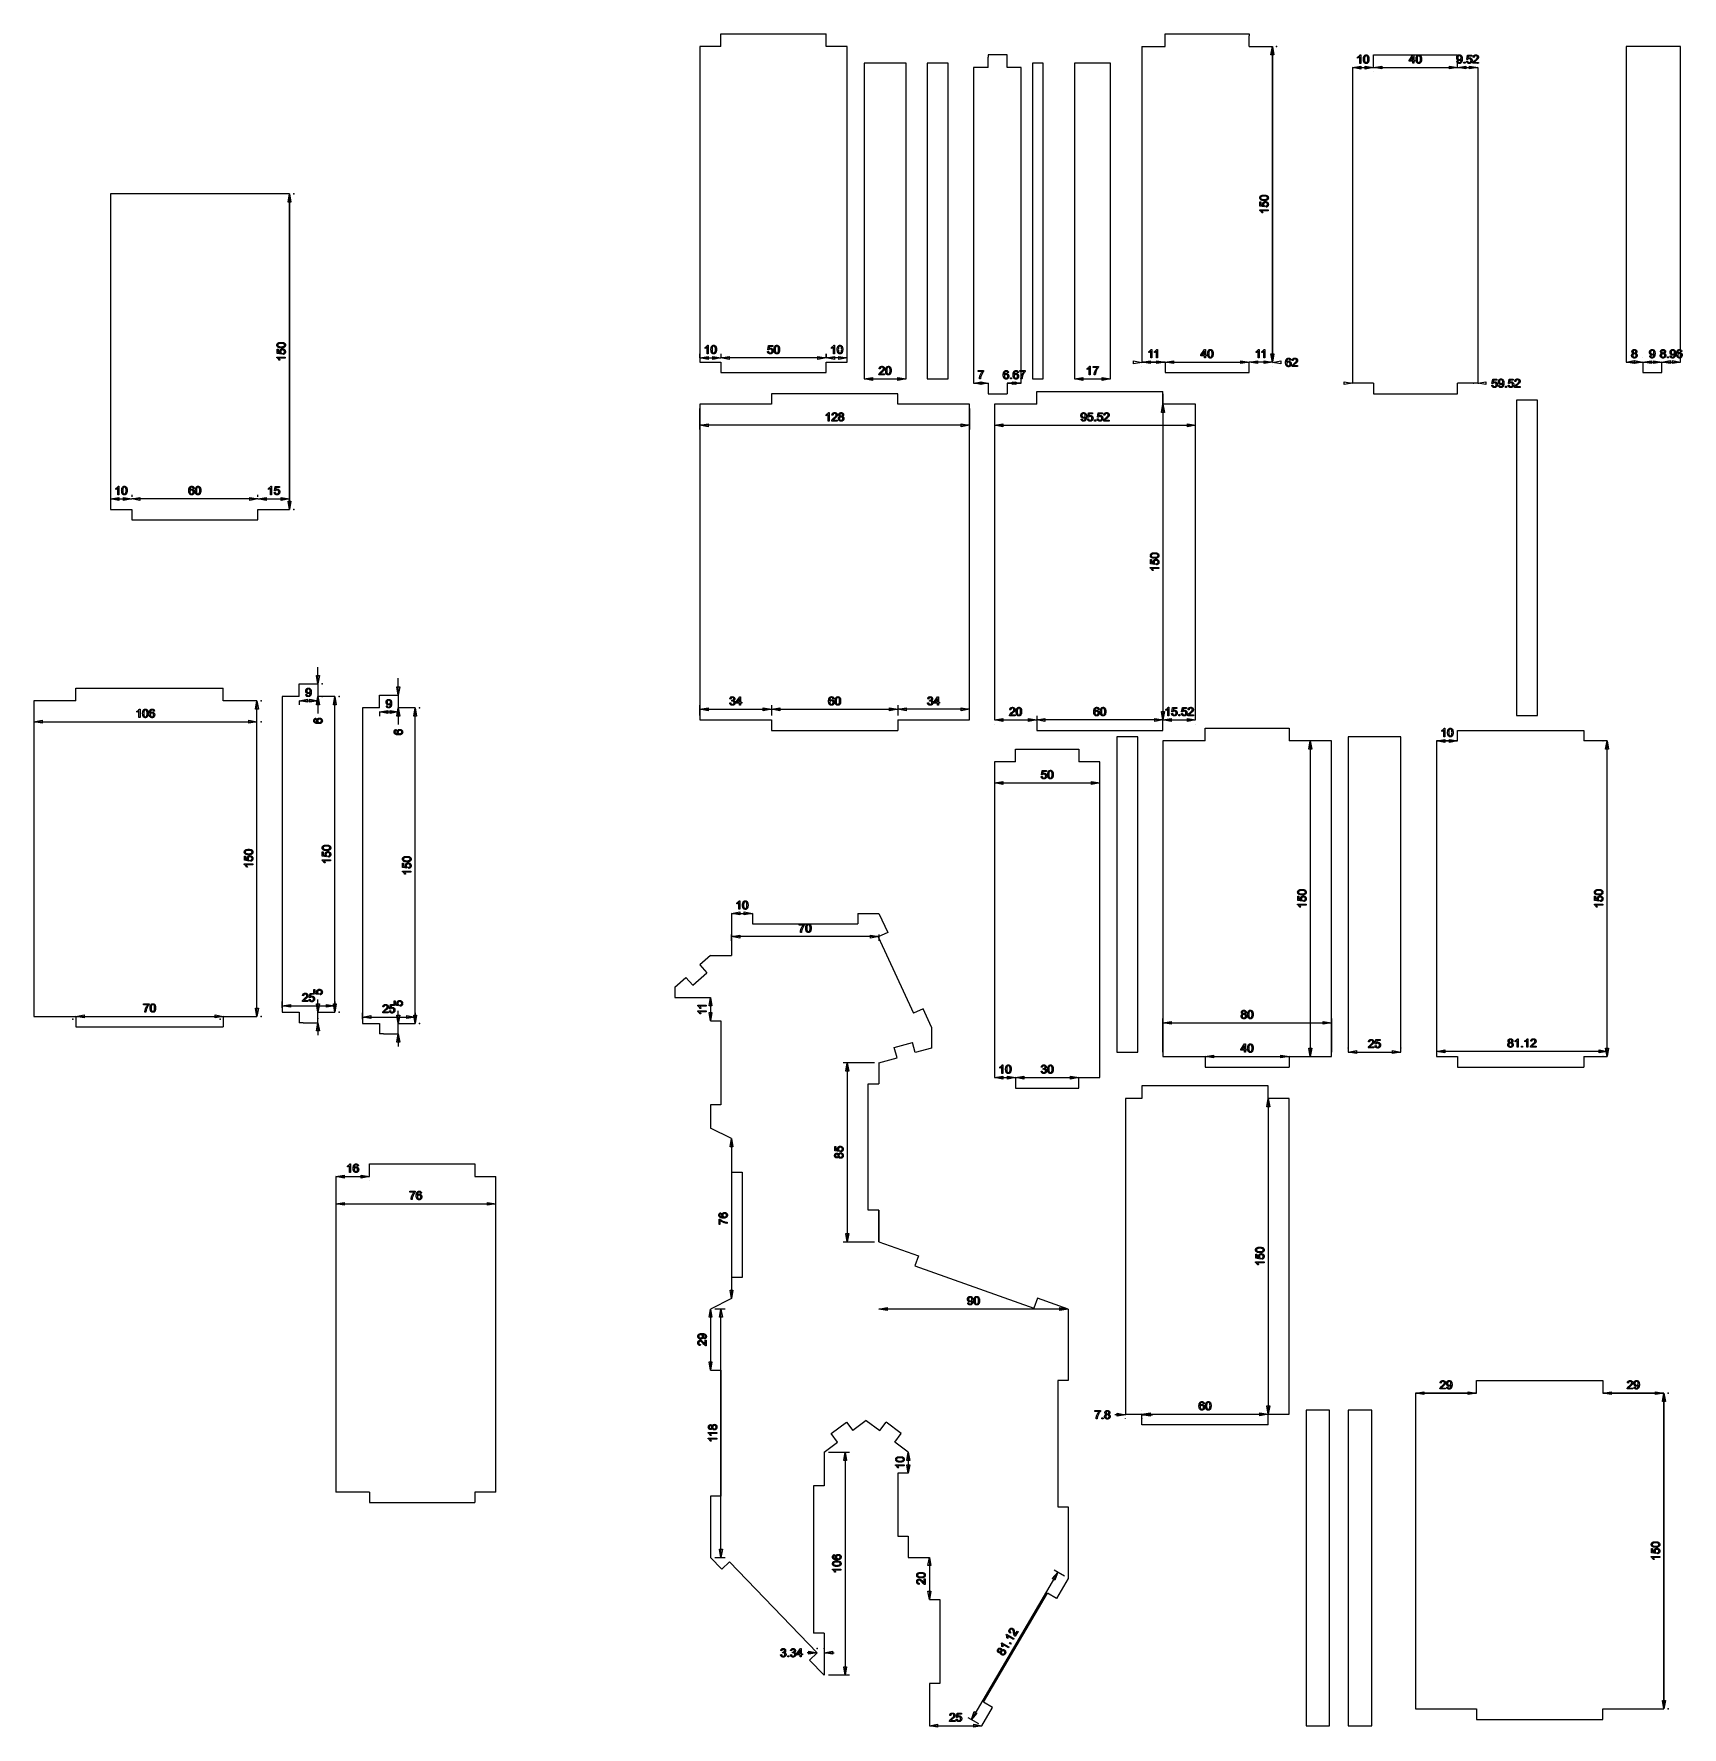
# Model space of a CAD drawing. Extents: x 314 to 1097, y 11 to 816.
import ezdxf

# ---------------------------------------------------------------- set-up
doc = ezdxf.new("R2010")
doc.units = 0
doc.header["$LTSCALE"] = 10
doc.layers.add('Layer_1', color=7, linetype='CONTINUOUS')

msp = doc.modelspace()

# ---------------------------------------------------------------- linework, layer by layer
at = {"layer": 'Layer_1', "color": 7, "linetype": 'CONTINUOUS'}
for p, q in [((640, 810), (640, 816)), ((640, 816), (690, 816)), ((690, 810), (690, 816)), ((851, 815), (851, 816)), ((851, 816), (891, 816)), ((851, 810), (851, 815)), ((891, 816), (891, 815)), ((891, 810), (891, 815)), ((630, 810), (630, 660)), ((640, 810), (630, 810)), ((700, 810), (690, 810)), ((700, 660), (700, 810)), ((776, 806), (767, 806)), ((767, 806), (767, 805)), ((767, 800), (767, 805)), ((776, 805), (776, 806)), ((776, 800), (776, 805)), ((840, 810), (851, 810)), ((840, 810), (840, 660)), ((891, 810), (902, 810)), ((902, 660), (902, 810)), ((902, 810), (902, 660)), ((950, 800), (950, 806)), ((950, 806), (990, 806)), ((990, 800), (990, 806)), ((1070, 810), (1070, 660)), ((1095.96, 810), (1070, 810)), ((1095.96, 660), (1095.96, 810)), ((708, 802), (708, 652)), ((728, 802), (708, 802)), ((728, 652), (728, 802)), ((738, 802), (738, 652)), ((748, 802), (738, 802)), ((748, 652), (748, 802)), ((760, 800), (760, 650)), ((767, 800), (760, 800)), ((782.67, 800), (776, 800)), ((782.67, 650), (782.67, 800)), ((788, 802), (788, 652)), ((793, 802), (788, 802)), ((793, 652), (793, 802)), ((808, 802), (808, 652)), ((825, 802), (808, 802)), ((825, 652), (825, 802)), ((940, 800), (940, 650)), ((940, 800), (950, 800)), ((940, 799.99), (950, 799.99)), ((940, 798), (940, 797.99)), ((950, 800), (990, 800)), ((950, 797.99), (950, 798)), ((990, 800), (999.52, 800)), ((990, 800), (999.52, 800)), ((999.52, 800), (999.52, 650)), ((350, 740), (350, 590)), ((435, 740), (350, 740)), ((435, 590), (435, 740)), ((435, 740), (435, 590)), ((630, 662), (630, 664)), ((630, 662), (640, 662)), ((630, 660), (640, 660)), ((640, 664), (640, 662)), ((640, 664), (640, 662)), ((690, 662), (640, 662)), ((640, 660), (640, 655)), ((690, 664), (690, 662)), ((690, 662), (690, 664)), ((700, 662), (690, 662)), ((690, 660), (700, 660)), ((690, 655), (690, 660)), ((700, 662), (700, 664)), ((840, 659.9), (839.97, 659.9)), ((840, 660), (851, 660)), ((851, 660), (840, 660)), ((851, 660), (851, 655)), ((851, 660), (891, 660)), ((902, 660), (891, 660)), ((902, 660), (891, 660)), ((891, 655), (891, 660)), ((902, 659.9), (902.03, 659.9)), ((1070, 662), (1070, 662.01)), ((1070, 660.01), (1078, 660.01)), ((1070, 660), (1095.96, 660)), ((1078, 662.01), (1078, 662)), ((1078, 660), (1078, 655)), ((1078, 660), (1087, 660)), ((1087, 662), (1087, 662.01)), ((1087, 660.01), (1095.96, 660.01)), ((1087, 655), (1087, 660)), ((1095.96, 662.01), (1095.96, 662)), ((640, 655), (690, 655)), ((708, 652), (728, 652)), ((708, 652), (728, 652)), ((738, 652), (748, 652)), ((788, 652), (793, 652)), ((808, 652), (825, 652)), ((808, 652), (825, 652)), ((840, 658), (840, 657.9)), ((851, 655), (891, 655)), ((902, 657.9), (902, 658)), ((1078, 655), (1087, 655)), ((724, 645), (664, 645)), ((664, 645), (664, 640)), ((724, 640), (724, 645)), ((760, 650), (767, 650)), ((760, 650), (767, 650)), ((767, 650), (767, 645)), ((767, 645), (776, 645)), ((776, 650), (782.67, 650)), ((776, 650), (776, 645)), ((782.67, 650), (776, 650)), ((790, 640), (790, 646)), ((790, 646), (850, 646)), ((790, 640), (790, 645)), ((850, 640), (850, 646)), ((850, 645), (850, 640)), ((940, 650), (939.52, 650)), ((950, 650), (940, 650)), ((950, 650), (950, 645)), ((950, 645), (990, 645)), ((999.52, 650), (990, 650)), ((990, 645), (990, 650)), ((999.52, 650), (1000, 650)), ((630, 640), (630, 490)), ((664, 640), (630, 640)), ((630, 628), (630, 638)), ((758, 640), (724, 640)), ((758, 490), (758, 640)), ((758, 638), (758, 628)), ((770, 640), (770, 490)), ((790, 640), (770, 640)), ((770, 638), (770, 628)), ((865.52, 640), (850, 640)), ((850, 640), (850, 490)), ((852, 640), (852, 640)), ((865.52, 490), (865.52, 640)), ((865.52, 628), (865.52, 638)), ((1018, 642), (1018, 492)), ((1028, 642), (1018, 642)), ((1028, 492), (1028, 642)), ((758, 630), (630, 630)), ((770, 630), (865.52, 630)), ((360, 597), (360, 596)), ((420, 596), (420, 597)), ((350, 595), (360, 595)), ((350, 590), (360, 590)), ((420, 595), (360, 595)), ((360, 590), (360, 585)), ((420, 595), (435, 595)), ((420, 590), (435, 590)), ((420, 585), (420, 590)), ((360, 585), (420, 585)), ((448.52, 507.09), (448.52, 515.09)), ((439.52, 507.09), (448.52, 507.09)), ((439.52, 501.09), (439.52, 507.09)), ((448.52, 507.09), (448.52, 501.09)), ((486.69, 501.73), (486.69, 509.73)), ((313.52, 499.09), (313.52, 349.09)), ((333.52, 499.09), (313.52, 499.09)), ((333.52, 499.09), (333.52, 505.09)), ((333.52, 505.09), (403.52, 505.09)), ((403.52, 499.09), (403.52, 505.09)), ((419.52, 499.09), (403.52, 499.09)), ((419.52, 349.09), (419.52, 499.09)), ((419.52, 349.09), (419.52, 499.09)), ((431.52, 501.09), (431.52, 351.09)), ((439.52, 501.09), (431.52, 501.09)), ((439.52, 499.09), (439.52, 497.09)), ((439.52, 499.09), (448.52, 499.09)), ((456.52, 501.09), (448.52, 501.09)), ((448.52, 501.09), (448.52, 493.09)), ((448.52, 497.09), (448.52, 499.09)), ((456.52, 351.09), (456.52, 501.09)), ((456.52, 351.09), (456.52, 501.09)), ((477.69, 501.73), (486.69, 501.73)), ((477.69, 495.73), (477.69, 501.73)), ((486.69, 501.73), (486.69, 495.73)), ((469.69, 495.73), (469.69, 345.73)), ((477.69, 495.73), (469.69, 495.73)), ((477.69, 493.73), (477.69, 491.73)), ((477.69, 493.73), (486.69, 493.73)), ((494.69, 495.73), (486.69, 495.73)), ((486.69, 495.73), (486.69, 487.73)), ((486.69, 491.73), (486.69, 493.73)), ((494.69, 345.73), (494.69, 495.73)), ((494.69, 345.73), (494.69, 495.73)), ((630, 492), (630, 497)), ((630, 495), (664, 495)), ((664, 497), (664, 492)), ((664, 495), (724, 495)), ((724, 497), (724, 492)), ((758, 495), (724, 495)), ((758, 492), (758, 497)), ((790, 491.94), (790, 487)), ((850, 487), (850, 491.94)), ((1018, 492), (1028, 492)), ((313.52, 489.09), (419.52, 489.09)), ((630, 490), (664, 490)), ((664, 490), (664, 485)), ((664, 485), (724, 485)), ((724, 490), (724, 485)), ((724, 490), (758, 490)), ((770, 490), (790, 490)), ((770, 489.94), (790, 489.94)), ((770, 488), (770, 487.94)), ((790, 490), (790, 485)), ((850, 489.94), (790, 489.94)), ((790, 487.94), (790, 488)), ((790, 485), (850, 485)), ((850, 490), (865.52, 490)), ((850, 485), (850, 490)), ((850, 489.94), (865.52, 489.94)), ((850, 488), (850, 487.94)), ((852, 490), (852, 490)), ((865.52, 487.94), (865.52, 488)), ((870, 480), (870, 486)), ((870, 486), (910, 486)), ((910, 486), (910, 480)), ((990, 480), (990, 485)), ((990, 485), (1050, 485)), ((1050, 485), (1050, 480)), ((780, 470), (780, 476)), ((780, 476), (810, 476)), ((810, 476), (810, 470)), ((828, 482), (828, 332)), ((838, 482), (828, 482)), ((838, 332), (838, 482)), ((850, 480), (850, 330)), ((870, 480), (850, 480)), ((930, 480), (910, 480)), ((920, 480), (920, 330)), ((930, 330), (930, 480)), ((938, 482), (938, 332)), ((963, 482), (938, 482)), ((963, 332), (963, 482)), ((980, 480), (980, 330)), ((990, 480), (980, 480)), ((980, 480), (990, 480)), ((1061.12, 480), (1050, 480)), ((1059, 480), (1059.12, 480)), ((1061, 330), (1061, 480)), ((1061.12, 330), (1061.12, 480)), ((770, 470), (770, 320)), ((780, 470), (770, 470)), ((820, 470), (810, 470)), ((820, 320), (820, 470)), ((770, 460), (820, 460)), ((645, 398), (645, 378)), ((645, 398), (655, 398)), ((645, 398), (655, 398)), ((655, 398), (655, 393)), ((705, 398), (715, 398)), ((705, 398), (705, 393)), ((715, 398), (719.2, 388.93)), ((645, 385), (645, 388)), ((715, 387), (645, 387)), ((655, 393), (705, 393)), ((719.2, 388.93), (714.66, 386.82)), ((714.66, 386.82), (731.47, 350.53)), ((715, 388), (715, 385)), ((635, 378), (630, 373.59)), ((630, 373.59), (633.31, 369.84)), ((635, 378), (645, 378)), ((618, 363), (623.25, 367.63)), ((618, 363), (618, 358)), ((623.25, 367.63), (626.56, 363.88)), ((626.56, 363.88), (633.31, 369.84)), ((431.52, 353.09), (431.52, 356.09)), ((431.52, 354.09), (456.52, 354.09)), ((448.52, 351.09), (448.52, 357.09)), ((456.52, 356.09), (456.52, 353.09)), ((618, 358), (635, 358)), ((635, 358), (635, 347)), ((635, 358), (635, 347)), ((313.52, 349.09), (333.52, 349.09)), ((333.52, 349.09), (333.52, 344.09)), ((333.52, 349.09), (403.52, 349.09)), ((403.52, 349.09), (403.52, 344.09)), ((403.52, 349.09), (419.52, 349.09)), ((431.52, 351.09), (439.52, 351.09)), ((439.52, 351.09), (439.52, 346.09)), ((441.52, 346.09), (439.52, 346.09)), ((441.52, 346.09), (446.52, 346.09)), ((446.52, 346.09), (448.52, 346.09)), ((448.52, 351.09), (456.52, 351.09)), ((448.52, 346.09), (448.52, 351.09)), ((448.52, 346.09), (448.52, 340.09)), ((469.69, 347.73), (469.69, 350.73)), ((469.69, 348.73), (494.69, 348.73)), ((486.69, 345.73), (486.69, 351.73)), ((494.69, 350.73), (494.69, 347.73)), ((635, 347), (640, 347)), ((640, 347), (640, 307)), ((736, 352.63), (731.47, 350.53)), ((740, 344), (736, 352.63)), ((850, 332), (850, 348)), ((930, 348), (930, 332)), ((333.52, 344.09), (403.52, 344.09)), ((469.69, 345.73), (477.69, 345.73)), ((477.69, 345.73), (477.69, 340.73)), ((479.69, 340.73), (477.69, 340.73)), ((479.69, 340.73), (484.69, 340.73)), ((484.69, 340.73), (486.69, 340.73)), ((486.69, 345.73), (494.69, 345.73)), ((486.69, 340.73), (486.69, 345.73)), ((486.69, 340.73), (486.69, 334.73)), ((740, 344), (740, 334)), ((850, 346), (930, 346)), ((722.28, 334.23), (730.95, 336.66)), ((723.63, 329.42), (722.28, 334.23)), ((732.3, 331.84), (730.95, 336.66)), ((740, 334), (732.3, 331.84)), ((828, 332), (838, 332)), ((850, 330), (870, 330)), ((870, 330), (870, 325)), ((870, 330), (910, 330)), ((910, 330), (930, 330)), ((910, 330), (910, 325)), ((938, 334), (938, 334.11)), ((938, 332.11), (963, 332.11)), ((938, 332), (963, 332)), ((963, 334.11), (963, 334)), ((980, 334.42), (980, 332)), ((1061.12, 332.42), (980, 332.42)), ((980, 330), (990, 330)), ((990, 330), (990, 325)), ((1050, 330), (1061.12, 330)), ((1050, 330), (1050, 325)), ((1059.12, 330), (1059, 330)), ((1061.12, 332), (1061.12, 334.42)), ((713, 327), (698, 327)), ((700, 327), (700, 242)), ((715, 327), (723.63, 329.42)), ((715, 327), (715, 317)), ((870, 325), (910, 325)), ((990, 325), (1050, 325)), ((710, 257), (710, 317)), ((710, 317), (715, 317)), ((770, 320), (780, 320)), ((770, 320), (780, 320)), ((780, 320), (780, 315)), ((780, 320), (810, 320)), ((780, 315), (810, 315)), ((810, 320), (820, 320)), ((810, 315), (810, 320)), ((900, 316), (840, 316)), ((840, 316), (840, 310)), ((900, 310), (900, 316)), ((635, 307), (635, 296)), ((640, 307), (635, 307)), ((832.2, 310), (832.2, 160)), ((840, 310), (832.2, 310)), ((909.99, 310), (900, 310)), ((900, 310), (900, 160)), ((902, 310), (902, 310)), ((909.99, 160), (909.99, 310)), ((645, 291), (635, 296)), ((645, 291), (645, 275)), ((645, 291), (645, 215)), ((473, 273), (473, 279)), ((473, 279), (523, 279)), ((523, 279), (523, 273)), ((645, 275), (650, 275)), ((650, 275), (650, 225)), ((457, 273), (473, 273)), ((457, 273), (457, 123)), ((457, 272.96), (473, 272.96)), ((457, 271), (457, 270.96)), ((473, 270.96), (473, 271)), ((523, 273), (533, 273)), ((533, 123), (533, 273)), ((457, 260), (533, 260)), ((457, 259), (457, 258)), ((533, 258), (533, 259)), ((715, 257), (710, 257)), ((715, 242), (715, 257)), ((715, 257), (715, 242)), ((698, 242), (713, 242)), ((715, 242), (733.84, 235.3)), ((733.84, 235.3), (732.17, 230.59)), ((732.17, 230.59), (788.7, 210.49)), ((645, 225), (645, 215)), ((650, 225), (645, 225)), ((645, 215), (635, 210)), ((635, 210), (635, 181)), ((635, 210), (635, 181)), ((642, 210), (637, 210)), ((640, 92), (640, 210)), ((805, 210), (715, 210)), ((790.38, 215.2), (788.7, 210.49)), ((805, 210), (790.38, 215.2)), ((805, 210), (805, 176)), ((635, 181), (640, 181)), ((640, 181), (640, 121)), ((805, 176), (800, 176)), ((800, 176), (800, 116)), ((970, 170), (970, 20)), ((970, 170), (999, 170)), ((999, 170), (970, 170)), ((999, 170), (999, 176)), ((999, 176), (1059, 176)), ((1059, 176), (1059, 170)), ((1088, 170), (1059, 170)), ((1059, 170), (1088, 170)), ((1088, 20), (1088, 170)), ((1088, 170), (1088, 20)), ((840, 162), (840, 162.01)), ((900, 162.01), (900, 162)), ((918, 162), (918, 12)), ((929.18, 162), (918, 162)), ((929.18, 12), (929.18, 162)), ((938, 162), (938, 12)), ((949.18, 162), (938, 162)), ((949.18, 12), (949.18, 162)), ((692.4, 150.8), (699.6, 156.2)), ((699.6, 156.2), (702.6, 152.2)), ((709, 157), (702.6, 152.2)), ((709, 157), (715.4, 152.2)), ((715.4, 152.2), (718.4, 156.2)), ((725.6, 150.8), (718.4, 156.2)), ((832.2, 159.79), (827.15, 159.79)), ((832.2, 160), (840, 160)), ((832.2, 157.79), (832.2, 158)), ((840, 160.01), (900, 160.01)), ((840, 155), (840, 160)), ((840, 159.79), (845.05, 159.79)), ((840, 158), (840, 157.79)), ((900, 155), (840, 155)), ((900, 155), (900, 160)), ((900, 160), (909.99, 160)), ((902, 160), (902, 160)), ((689, 142), (695.4, 146.8)), ((695.4, 146.8), (692.4, 150.8)), ((722.6, 146.8), (725.6, 150.8)), ((729, 142), (722.6, 146.8)), ((689, 142), (689, 126)), ((691, 142), (701, 142)), ((699, 142), (699, 36)), ((729, 142), (729, 132)), ((729, 142), (729, 132)), ((729, 132), (724, 132)), ((724, 132), (724, 102)), ((473, 123), (457, 123)), ((473, 123), (473, 118)), ((533, 123), (523, 123)), ((523, 123), (523, 118)), ((635, 121), (635, 92)), ((640, 121), (635, 121)), ((689, 126), (684, 126)), ((684, 126), (684, 56)), ((473, 118), (523, 118)), ((800, 116), (805, 116)), ((805, 116), (805, 82)), ((724, 102), (729, 102)), ((729, 102), (729, 92)), ((635, 92), (640.41, 86.39)), ((637, 92), (642, 92)), ((640.41, 86.39), (644.01, 89.86)), ((644.01, 89.86), (685.66, 46.67)), ((729, 92), (739, 92)), ((739, 92), (739, 72)), ((739, 92), (739, 72)), ((799.97, 84.95), (758.97, 14.95)), ((803.27, 83.01), (798.24, 85.96)), ((805, 82), (799.38, 72.4)), ((764.74, 23.16), (795.07, 74.93)), ((799.38, 72.4), (795.07, 74.93)), ((739, 72), (744, 72)), ((744, 72), (744, 32)), ((689, 56), (684, 56)), ((689, 56), (689, 36)), ((685.66, 46.67), (680.94, 46.67)), ((682.06, 43.2), (685.66, 46.67)), ((689, 36), (682.06, 43.2)), ((689, 46.67), (693.71, 46.67)), ((701, 36), (691, 36)), ((739, 32), (739, 12)), ((744, 32), (739, 32)), ((764, 12), (769.05, 20.63)), ((769.05, 20.63), (764.74, 23.16)), ((970, 20), (999, 20)), ((999, 20), (999, 15)), ((1059, 20), (1088, 20)), ((1059, 15), (1059, 20)), ((739, 12), (764, 12)), ((739, 12), (764, 12)), ((757.24, 15.96), (762.27, 13.01)), ((918, 12), (929.18, 12)), ((938, 12), (949.18, 12)), ((999, 15), (1059, 15))]:
    msp.add_line(p, q, dxfattribs=at)
at = {"layer": 'Layer_1', "color": 7, "linetype": 'CONTINUOUS', "flags": 128}
for points in [[(902, 810), (902.69, 806.06), (901.31, 806.06), (902, 810)], [(943.97, 801.99), (943.48, 801.99), (943.48, 805.12), (943.28, 804.95), (943.02, 804.78), (942.74, 804.63), (942.5, 804.53), (942.5, 805), (942.7, 805.1), (942.89, 805.21), (943.06, 805.34), (943.22, 805.47), (943.36, 805.61), (943.48, 805.74), (943.58, 805.87), (943.66, 806), (943.97, 806), (943.97, 801.99)], [(945.23, 803.96), (945.24, 804.3), (945.27, 804.6), (945.31, 804.87), (945.38, 805.1), (945.46, 805.31), (945.56, 805.49), (945.68, 805.64), (945.81, 805.77), (945.96, 805.87), (946.14, 805.95), (946.33, 805.99), (946.54, 806), (946.69, 806), (946.84, 805.97), (946.97, 805.93), (947.1, 805.87), (947.22, 805.8), (947.32, 805.72), (947.42, 805.62), (947.5, 805.5), (947.58, 805.37), (947.64, 805.23), (947.7, 805.07), (947.75, 804.91), (947.79, 804.72), (947.82, 804.49), (947.83, 804.24), (947.84, 803.96), (947.83, 803.63), (947.8, 803.32), (947.76, 803.06), (947.7, 802.82), (947.61, 802.62), (947.52, 802.44), (947.4, 802.29), (947.26, 802.16), (947.11, 802.05), (946.94, 801.98), (946.75, 801.93), (946.54, 801.92), (946.4, 801.93), (946.26, 801.95), (946.14, 801.98), (946.02, 802.02), (945.91, 802.08), (945.81, 802.15), (945.71, 802.24), (945.63, 802.33), (945.53, 802.47), (945.45, 802.62), (945.39, 802.8), (945.33, 802.99), (945.29, 803.2), (945.26, 803.44), (945.24, 803.69), (945.23, 803.96)], [(945.74, 803.96), (945.75, 803.51), (945.79, 803.14), (945.83, 802.99), (945.87, 802.85), (945.91, 802.74), (945.97, 802.65), (946.09, 802.51), (946.16, 802.45), (946.22, 802.4), (946.3, 802.37), (946.37, 802.34), (946.45, 802.33), (946.54, 802.32), (946.62, 802.33), (946.7, 802.34), (946.77, 802.37), (946.85, 802.41), (946.92, 802.45), (946.98, 802.51), (947.11, 802.65), (947.16, 802.74), (947.21, 802.86), (947.25, 802.99), (947.28, 803.14), (947.32, 803.51), (947.34, 803.96), (947.32, 804.41), (947.28, 804.78), (947.25, 804.94), (947.21, 805.07), (947.16, 805.18), (947.11, 805.27), (946.98, 805.41), (946.92, 805.47), (946.85, 805.52), (946.77, 805.55), (946.7, 805.58), (946.61, 805.59), (946.53, 805.6), (946.37, 805.58), (946.23, 805.53), (946.1, 805.44), (945.99, 805.31), (945.93, 805.21), (945.88, 805.09), (945.84, 804.95), (945.8, 804.79), (945.77, 804.61), (945.75, 804.41), (945.74, 803.96)], [(968.7, 802), (968.7, 802.96), (966.96, 802.96), (966.96, 803.41), (968.79, 806), (969.19, 806), (969.19, 803.41), (969.73, 803.41), (969.73, 802.96), (969.19, 802.96), (969.19, 802), (968.7, 802)], [(968.7, 803.41), (968.7, 805.21), (967.45, 803.41), (968.7, 803.41)], [(970.23, 803.97), (970.24, 804.31), (970.27, 804.61), (970.31, 804.88), (970.38, 805.11), (970.46, 805.32), (970.56, 805.5), (970.68, 805.65), (970.81, 805.78), (970.96, 805.88), (971.14, 805.96), (971.33, 806), (971.54, 806.02), (971.69, 806.01), (971.84, 805.98), (971.97, 805.94), (972.1, 805.89), (972.22, 805.81), (972.32, 805.73), (972.42, 805.63), (972.5, 805.51), (972.58, 805.38), (972.64, 805.24), (972.7, 805.09), (972.75, 804.92), (972.79, 804.73), (972.82, 804.51), (972.83, 804.25), (972.84, 803.97), (972.83, 803.64), (972.8, 803.34), (972.76, 803.07), (972.7, 802.84), (972.61, 802.63), (972.52, 802.45), (972.4, 802.3), (972.26, 802.17), (972.11, 802.06), (971.94, 801.99), (971.75, 801.95), (971.54, 801.93), (971.4, 801.94), (971.26, 801.96), (971.14, 801.99), (971.02, 802.04), (970.91, 802.09), (970.81, 802.17), (970.71, 802.25), (970.63, 802.35), (970.53, 802.48), (970.45, 802.64), (970.39, 802.81), (970.33, 803), (970.29, 803.22), (970.26, 803.45), (970.24, 803.7), (970.23, 803.97)], [(970.74, 803.97), (970.75, 803.52), (970.79, 803.15), (970.83, 803), (970.87, 802.87), (970.91, 802.75), (970.97, 802.66), (971.09, 802.52), (971.16, 802.46), (971.22, 802.42), (971.3, 802.38), (971.37, 802.36), (971.45, 802.34), (971.54, 802.34), (971.62, 802.34), (971.7, 802.36), (971.77, 802.38), (971.85, 802.42), (971.92, 802.46), (971.98, 802.52), (972.11, 802.66), (972.16, 802.76), (972.21, 802.87), (972.25, 803), (972.28, 803.15), (972.32, 803.52), (972.34, 803.97), (972.32, 804.43), (972.28, 804.79), (972.25, 804.95), (972.21, 805.08), (972.16, 805.19), (972.11, 805.29), (971.98, 805.43), (971.92, 805.48), (971.85, 805.53), (971.77, 805.56), (971.7, 805.59), (971.61, 805.6), (971.53, 805.61), (971.37, 805.59), (971.23, 805.54), (971.1, 805.45), (970.99, 805.32), (970.93, 805.22), (970.88, 805.1), (970.84, 804.96), (970.8, 804.8), (970.77, 804.62), (970.75, 804.43), (970.74, 803.97)], [(989.63, 802.92), (990.1, 802.97), (990.14, 802.81), (990.19, 802.68), (990.25, 802.57), (990.33, 802.49), (990.42, 802.42), (990.52, 802.37), (990.64, 802.34), (990.76, 802.34), (990.87, 802.34), (990.98, 802.36), (991.07, 802.39), (991.16, 802.44), (991.24, 802.5), (991.31, 802.56), (991.38, 802.63), (991.44, 802.72), (991.49, 802.81), (991.54, 802.92), (991.62, 803.18), (991.68, 803.48), (991.7, 803.78), (991.69, 803.88), (991.61, 803.77), (991.52, 803.67), (991.41, 803.58), (991.29, 803.5), (991.16, 803.44), (991.03, 803.39), (990.88, 803.37), (990.74, 803.36), (990.62, 803.36), (990.5, 803.38), (990.39, 803.41), (990.28, 803.45), (990.18, 803.5), (990.08, 803.56), (989.99, 803.63), (989.9, 803.72), (989.82, 803.81), (989.75, 803.91), (989.69, 804.02), (989.64, 804.13), (989.6, 804.26), (989.58, 804.39), (989.56, 804.52), (989.55, 804.67), (989.56, 804.81), (989.58, 804.96), (989.6, 805.09), (989.64, 805.21), (989.69, 805.33), (989.76, 805.44), (989.83, 805.55), (989.91, 805.65), (990.01, 805.73), (990.1, 805.81), (990.21, 805.87), (990.32, 805.92), (990.43, 805.96), (990.55, 805.99), (990.68, 806.01), (990.81, 806.02), (991, 806), (991.19, 805.96), (991.36, 805.9), (991.53, 805.81), (991.68, 805.69), (991.81, 805.55), (991.92, 805.39), (992.02, 805.21), (992.09, 804.99), (992.14, 804.73), (992.17, 804.43), (992.18, 804.08), (992.17, 803.72), (992.14, 803.39), (992.09, 803.11), (992.02, 802.86), (991.92, 802.65), (991.81, 802.46), (991.68, 802.3), (991.52, 802.17), (991.35, 802.07), (991.17, 801.99), (990.97, 801.95), (990.75, 801.93), (990.53, 801.95), (990.33, 802), (990.14, 802.08), (989.99, 802.19), (989.85, 802.34), (989.75, 802.51), (989.67, 802.7), (989.63, 802.92)], [(991.64, 804.69), (991.62, 804.89), (991.58, 805.07), (991.51, 805.23), (991.41, 805.36), (991.3, 805.47), (991.17, 805.55), (991.02, 805.59), (990.87, 805.61), (990.71, 805.59), (990.57, 805.54), (990.43, 805.46), (990.3, 805.34), (990.2, 805.2), (990.12, 805.04), (990.07, 804.85), (990.06, 804.65), (990.07, 804.47), (990.12, 804.3), (990.19, 804.16), (990.29, 804.03), (990.41, 803.92), (990.55, 803.85), (990.7, 803.8), (990.86, 803.79), (991.02, 803.8), (991.17, 803.85), (991.3, 803.92), (991.42, 804.03), (991.52, 804.16), (991.58, 804.31), (991.62, 804.49), (991.64, 804.69)], [(994.21, 803.05), (994.73, 803.09), (994.77, 802.91), (994.83, 802.76), (994.9, 802.63), (995, 802.53), (995.11, 802.44), (995.23, 802.38), (995.36, 802.35), (995.5, 802.34), (995.67, 802.35), (995.83, 802.4), (995.97, 802.49), (996.1, 802.6), (996.21, 802.75), (996.28, 802.91), (996.33, 803.1), (996.35, 803.31), (996.33, 803.51), (996.29, 803.69), (996.21, 803.84), (996.11, 803.98), (995.98, 804.08), (995.84, 804.16), (995.67, 804.2), (995.49, 804.22), (995.38, 804.21), (995.27, 804.19), (995.16, 804.16), (995.06, 804.11), (994.97, 804.05), (994.89, 803.99), (994.82, 803.91), (994.76, 803.83), (994.3, 803.89), (994.69, 805.95), (996.68, 805.95), (996.68, 805.48), (995.08, 805.48), (994.87, 804.4), (995.05, 804.51), (995.24, 804.59), (995.43, 804.64), (995.62, 804.65), (995.75, 804.65), (995.87, 804.63), (995.99, 804.6), (996.11, 804.56), (996.21, 804.51), (996.32, 804.45), (996.41, 804.37), (996.51, 804.29), (996.59, 804.2), (996.66, 804.09), (996.73, 803.99), (996.78, 803.87), (996.82, 803.75), (996.84, 803.63), (996.86, 803.5), (996.87, 803.36), (996.86, 803.22), (996.85, 803.09), (996.82, 802.97), (996.79, 802.85), (996.74, 802.73), (996.69, 802.62), (996.62, 802.52), (996.55, 802.42), (996.45, 802.3), (996.34, 802.2), (996.22, 802.12), (996.09, 802.05), (995.96, 802), (995.81, 801.96), (995.66, 801.94), (995.5, 801.93), (995.24, 801.95), (995.12, 801.97), (995, 802.01), (994.9, 802.05), (994.79, 802.1), (994.7, 802.17), (994.61, 802.24), (994.53, 802.32), (994.45, 802.4), (994.39, 802.49), (994.34, 802.59), (994.29, 802.7), (994.26, 802.81), (994.23, 802.92), (994.21, 803.05)], [(999.9, 802.47), (999.9, 802), (997.26, 802), (997.27, 802.17), (997.32, 802.34), (997.37, 802.48), (997.45, 802.61), (997.54, 802.74), (997.64, 802.87), (997.76, 803.01), (997.91, 803.16), (998.28, 803.48), (998.58, 803.73), (998.83, 803.96), (999.02, 804.16), (999.16, 804.33), (999.26, 804.48), (999.34, 804.63), (999.38, 804.78), (999.39, 804.92), (999.38, 805.06), (999.34, 805.19), (999.28, 805.3), (999.18, 805.41), (999.07, 805.5), (998.94, 805.56), (998.8, 805.6), (998.64, 805.61), (998.47, 805.6), (998.32, 805.56), (998.19, 805.49), (998.07, 805.4), (997.98, 805.28), (997.91, 805.14), (997.87, 804.99), (997.86, 804.81), (997.35, 804.86), (997.37, 805), (997.4, 805.13), (997.43, 805.25), (997.48, 805.36), (997.53, 805.46), (997.59, 805.56), (997.66, 805.64), (997.74, 805.72), (997.83, 805.79), (997.93, 805.85), (998.03, 805.9), (998.14, 805.94), (998.26, 805.97), (998.38, 806), (998.65, 806.02), (998.79, 806.01), (998.92, 806), (999.05, 805.97), (999.17, 805.94), (999.28, 805.89), (999.38, 805.84), (999.47, 805.77), (999.56, 805.7), (999.64, 805.61), (999.71, 805.53), (999.77, 805.44), (999.81, 805.34), (999.85, 805.24), (999.88, 805.13), (999.89, 805.02), (999.9, 804.91), (999.89, 804.79), (999.87, 804.67), (999.84, 804.55), (999.8, 804.43), (999.74, 804.32), (999.67, 804.2), (999.58, 804.07), (999.47, 803.95), (999.17, 803.64), (998.72, 803.24), (998.35, 802.93), (998.15, 802.74), (998.03, 802.61), (997.94, 802.47), (999.9, 802.47)], [(940, 799.99), (943.94, 800.68), (943.94, 799.29), (940, 799.99)], [(950, 799.99), (946.06, 799.29), (946.06, 800.68), (950, 799.99)], [(950, 800), (953.94, 800.69), (953.94, 799.31), (950, 800)], [(990, 800), (986.06, 799.31), (986.06, 800.69), (990, 800)], [(990, 800), (993.94, 800.69), (993.94, 799.31), (990, 800)], [(992.94, 802), (992.94, 802.56), (993.5, 802.56), (993.5, 802), (992.94, 802)], [(999.52, 800), (995.58, 799.31), (995.58, 800.69), (999.52, 800)], [(435, 740), (435.69, 736.06), (434.31, 736.06), (435, 740)], [(898.03, 736.79), (897.69, 736.79), (897.39, 736.82), (897.12, 736.87), (896.89, 736.93), (896.68, 737.01), (896.5, 737.11), (896.35, 737.23), (896.22, 737.37), (896.12, 737.52), (896.04, 737.69), (896, 737.88), (895.98, 738.09), (895.99, 738.25), (896.02, 738.39), (896.06, 738.53), (896.11, 738.65), (896.19, 738.77), (896.27, 738.88), (896.37, 738.97), (896.49, 739.06), (896.62, 739.13), (896.76, 739.2), (896.91, 739.25), (897.08, 739.3), (897.27, 739.34), (897.49, 739.37), (897.75, 739.39), (898.03, 739.39), (898.36, 739.39), (898.66, 739.36), (898.93, 739.31), (899.16, 739.25), (899.37, 739.17), (899.55, 739.07), (899.7, 738.95), (899.83, 738.82), (899.94, 738.66), (900.01, 738.49), (900.05, 738.3), (900.07, 738.09), (900.06, 737.95), (900.04, 737.82), (900.01, 737.69), (899.96, 737.57), (899.91, 737.46), (899.83, 737.36), (899.75, 737.27), (899.65, 737.18), (899.52, 737.09), (899.36, 737.01), (899.19, 736.94), (899, 736.88), (898.78, 736.84), (898.55, 736.81), (898.3, 736.79), (898.03, 736.79)], [(900, 732.42), (900, 731.93), (896.87, 731.93), (897.04, 731.72), (897.21, 731.46), (897.36, 731.19), (897.46, 730.95), (896.99, 730.95), (896.89, 731.15), (896.77, 731.33), (896.65, 731.51), (896.52, 731.67), (896.38, 731.81), (896.25, 731.93), (896.11, 732.03), (895.98, 732.1), (895.98, 732.42), (900, 732.42)], [(898.95, 733.68), (898.91, 734.19), (899.09, 734.23), (899.24, 734.29), (899.37, 734.36), (899.47, 734.46), (899.56, 734.57), (899.62, 734.69), (899.65, 734.82), (899.66, 734.96), (899.65, 735.13), (899.6, 735.29), (899.51, 735.43), (899.4, 735.56), (899.25, 735.67), (899.09, 735.75), (898.9, 735.79), (898.69, 735.81), (898.49, 735.79), (898.31, 735.75), (898.16, 735.68), (898.02, 735.57), (897.92, 735.45), (897.84, 735.3), (897.8, 735.14), (897.78, 734.95), (897.79, 734.84), (897.81, 734.73), (897.84, 734.63), (897.89, 734.53), (897.95, 734.44), (898.01, 734.36), (898.09, 734.29), (898.17, 734.23), (898.11, 733.77), (896.05, 734.15), (896.05, 736.14), (896.52, 736.14), (896.52, 734.55), (897.6, 734.33), (897.49, 734.51), (897.41, 734.7), (897.36, 734.89), (897.35, 735.09), (897.35, 735.21), (897.37, 735.34), (897.4, 735.46), (897.44, 735.57), (897.49, 735.68), (897.55, 735.78), (897.63, 735.88), (897.71, 735.97), (897.8, 736.05), (897.91, 736.13), (898.01, 736.19), (898.13, 736.24), (898.25, 736.28), (898.37, 736.31), (898.5, 736.32), (898.64, 736.33), (898.78, 736.33), (898.91, 736.31), (899.03, 736.29), (899.15, 736.25), (899.27, 736.21), (899.38, 736.15), (899.48, 736.09), (899.58, 736.01), (899.7, 735.91), (899.8, 735.8), (899.88, 735.69), (899.95, 735.56), (900, 735.42), (900.04, 735.28), (900.06, 735.13), (900.07, 734.96), (900.05, 734.7), (900.03, 734.58), (899.99, 734.47), (899.95, 734.36), (899.9, 734.26), (899.83, 734.16), (899.76, 734.07), (899.68, 733.99), (899.6, 733.92), (899.51, 733.86), (899.41, 733.8), (899.3, 733.76), (899.19, 733.72), (899.08, 733.69), (898.95, 733.68)], [(898.03, 737.29), (898.48, 737.3), (898.85, 737.35), (899, 737.38), (899.13, 737.42), (899.25, 737.47), (899.34, 737.52), (899.48, 737.64), (899.54, 737.71), (899.58, 737.78), (899.62, 737.85), (899.64, 737.93), (899.66, 738.01), (899.66, 738.09), (899.66, 738.17), (899.64, 738.25), (899.62, 738.33), (899.58, 738.4), (899.54, 738.47), (899.48, 738.54), (899.34, 738.66), (899.24, 738.71), (899.13, 738.76), (899, 738.8), (898.85, 738.83), (898.48, 738.88), (898.03, 738.89), (897.57, 738.88), (897.21, 738.83), (897.05, 738.8), (896.92, 738.76), (896.81, 738.71), (896.71, 738.66), (896.57, 738.54), (896.52, 738.47), (896.47, 738.4), (896.44, 738.33), (896.41, 738.25), (896.4, 738.17), (896.39, 738.08), (896.41, 737.92), (896.46, 737.78), (896.55, 737.65), (896.68, 737.54), (896.78, 737.48), (896.9, 737.43), (897.04, 737.39), (897.2, 737.35), (897.38, 737.33), (897.57, 737.31), (898.03, 737.29)], [(431.03, 666.79), (430.69, 666.79), (430.39, 666.82), (430.12, 666.87), (429.89, 666.93), (429.68, 667.01), (429.5, 667.11), (429.35, 667.23), (429.22, 667.37), (429.12, 667.52), (429.04, 667.69), (429, 667.88), (428.98, 668.09), (428.99, 668.25), (429.02, 668.39), (429.06, 668.53), (429.11, 668.65), (429.19, 668.77), (429.27, 668.88), (429.37, 668.97), (429.49, 669.06), (429.62, 669.13), (429.76, 669.2), (429.91, 669.25), (430.08, 669.3), (430.27, 669.34), (430.49, 669.37), (430.75, 669.39), (431.03, 669.39), (431.36, 669.39), (431.66, 669.36), (431.93, 669.31), (432.16, 669.25), (432.37, 669.17), (432.55, 669.07), (432.7, 668.95), (432.83, 668.82), (432.94, 668.66), (433.01, 668.49), (433.05, 668.3), (433.07, 668.09), (433.06, 667.95), (433.04, 667.82), (433.01, 667.69), (432.96, 667.57), (432.91, 667.46), (432.83, 667.36), (432.75, 667.27), (432.65, 667.18), (432.52, 667.09), (432.36, 667.01), (432.19, 666.94), (432, 666.88), (431.78, 666.84), (431.55, 666.81), (431.3, 666.79), (431.03, 666.79)], [(431.03, 667.29), (431.48, 667.3), (431.85, 667.35), (432, 667.38), (432.13, 667.42), (432.25, 667.47), (432.34, 667.52), (432.48, 667.64), (432.54, 667.71), (432.58, 667.78), (432.62, 667.85), (432.64, 667.93), (432.66, 668.01), (432.66, 668.09), (432.66, 668.17), (432.64, 668.25), (432.62, 668.33), (432.58, 668.4), (432.54, 668.47), (432.48, 668.54), (432.34, 668.66), (432.24, 668.71), (432.13, 668.76), (432, 668.8), (431.85, 668.83), (431.48, 668.88), (431.03, 668.89), (430.57, 668.88), (430.21, 668.83), (430.05, 668.8), (429.92, 668.76), (429.81, 668.71), (429.71, 668.66), (429.57, 668.54), (429.52, 668.47), (429.47, 668.4), (429.44, 668.33), (429.41, 668.25), (429.4, 668.17), (429.39, 668.08), (429.41, 667.92), (429.46, 667.78), (429.55, 667.65), (429.68, 667.54), (429.78, 667.48), (429.9, 667.43), (430.04, 667.39), (430.2, 667.35), (430.38, 667.33), (430.57, 667.31), (431.03, 667.29)], [(633.97, 664), (633.48, 664), (633.48, 667.13), (633.28, 666.96), (633.02, 666.79), (632.74, 666.64), (632.5, 666.54), (632.5, 667.01), (632.7, 667.11), (632.89, 667.23), (633.06, 667.35), (633.22, 667.48), (633.36, 667.62), (633.48, 667.75), (633.58, 667.89), (633.66, 668.02), (633.97, 668.02), (633.97, 664)], [(635.23, 665.97), (635.24, 666.31), (635.27, 666.61), (635.31, 666.88), (635.38, 667.11), (635.46, 667.32), (635.56, 667.5), (635.68, 667.65), (635.81, 667.78), (635.96, 667.88), (636.14, 667.96), (636.33, 668), (636.54, 668.02), (636.69, 668.01), (636.84, 667.98), (636.97, 667.94), (637.1, 667.89), (637.22, 667.81), (637.32, 667.73), (637.42, 667.63), (637.5, 667.51), (637.58, 667.38), (637.64, 667.24), (637.7, 667.09), (637.75, 666.92), (637.79, 666.73), (637.82, 666.51), (637.83, 666.25), (637.84, 665.97), (637.83, 665.64), (637.8, 665.34), (637.76, 665.07), (637.7, 664.84), (637.61, 664.63), (637.52, 664.45), (637.4, 664.3), (637.26, 664.17), (637.11, 664.06), (636.94, 663.99), (636.75, 663.95), (636.54, 663.93), (636.4, 663.94), (636.26, 663.96), (636.14, 663.99), (636.02, 664.04), (635.91, 664.09), (635.81, 664.17), (635.71, 664.25), (635.63, 664.35), (635.53, 664.48), (635.45, 664.64), (635.39, 664.81), (635.33, 665), (635.29, 665.22), (635.26, 665.45), (635.24, 665.7), (635.23, 665.97)], [(662.12, 665.05), (662.64, 665.09), (662.68, 664.91), (662.73, 664.76), (662.81, 664.63), (662.91, 664.53), (663.02, 664.44), (663.14, 664.38), (663.27, 664.35), (663.41, 664.34), (663.58, 664.35), (663.74, 664.4), (663.88, 664.49), (664.01, 664.6), (664.12, 664.75), (664.19, 664.91), (664.24, 665.1), (664.26, 665.31), (664.24, 665.51), (664.2, 665.69), (664.12, 665.84), (664.02, 665.98), (663.89, 666.08), (663.75, 666.16), (663.58, 666.2), (663.4, 666.22), (663.29, 666.21), (663.18, 666.19), (663.07, 666.16), (662.97, 666.11), (662.88, 666.05), (662.8, 665.99), (662.73, 665.91), (662.67, 665.83), (662.21, 665.89), (662.6, 667.95), (664.59, 667.95), (664.59, 667.48), (662.99, 667.48), (662.78, 666.4), (662.96, 666.51), (663.15, 666.59), (663.34, 666.64), (663.53, 666.65), (663.66, 666.65), (663.78, 666.63), (663.9, 666.6), (664.02, 666.56), (664.12, 666.51), (664.23, 666.45), (664.32, 666.37), (664.42, 666.29), (664.5, 666.2), (664.57, 666.09), (664.64, 665.99), (664.69, 665.87), (664.73, 665.75), (664.75, 665.63), (664.77, 665.5), (664.78, 665.36), (664.77, 665.22), (664.76, 665.09), (664.73, 664.97), (664.7, 664.85), (664.65, 664.73), (664.6, 664.62), (664.53, 664.52), (664.46, 664.42), (664.36, 664.3), (664.25, 664.2), (664.13, 664.12), (664, 664.05), (663.87, 664), (663.72, 663.96), (663.57, 663.94), (663.41, 663.93), (663.15, 663.95), (663.03, 663.97), (662.91, 664.01), (662.81, 664.05), (662.7, 664.1), (662.61, 664.17), (662.52, 664.24), (662.44, 664.32), (662.36, 664.4), (662.3, 664.49), (662.25, 664.59), (662.2, 664.7), (662.17, 664.81), (662.14, 664.92), (662.12, 665.05)], [(665.23, 665.97), (665.24, 666.31), (665.27, 666.61), (665.31, 666.88), (665.38, 667.11), (665.46, 667.32), (665.56, 667.5), (665.68, 667.65), (665.81, 667.78), (665.96, 667.88), (666.14, 667.96), (666.33, 668), (666.54, 668.02), (666.69, 668.01), (666.84, 667.98), (666.97, 667.94), (667.1, 667.89), (667.22, 667.81), (667.32, 667.73), (667.42, 667.63), (667.5, 667.51), (667.58, 667.38), (667.64, 667.24), (667.7, 667.09), (667.75, 666.92), (667.79, 666.73), (667.82, 666.51), (667.83, 666.25), (667.84, 665.97), (667.83, 665.64), (667.8, 665.34), (667.76, 665.07), (667.7, 664.84), (667.61, 664.63), (667.52, 664.45), (667.4, 664.3), (667.26, 664.17), (667.11, 664.06), (666.94, 663.99), (666.75, 663.95), (666.54, 663.93), (666.4, 663.94), (666.26, 663.96), (666.14, 663.99), (666.02, 664.04), (665.91, 664.09), (665.81, 664.17), (665.71, 664.25), (665.63, 664.35), (665.53, 664.48), (665.45, 664.64), (665.39, 664.81), (665.33, 665), (665.29, 665.22), (665.26, 665.45), (665.24, 665.7), (665.23, 665.97)], [(693.97, 664), (693.48, 664), (693.48, 667.13), (693.28, 666.96), (693.02, 666.79), (692.74, 666.64), (692.5, 666.54), (692.5, 667.01), (692.7, 667.11), (692.89, 667.23), (693.06, 667.35), (693.22, 667.48), (693.36, 667.62), (693.48, 667.75), (693.58, 667.89), (693.66, 668.02), (693.97, 668.02), (693.97, 664)], [(695.23, 665.97), (695.24, 666.31), (695.27, 666.61), (695.31, 666.88), (695.38, 667.11), (695.46, 667.32), (695.56, 667.5), (695.68, 667.65), (695.81, 667.78), (695.96, 667.88), (696.14, 667.96), (696.33, 668), (696.54, 668.02), (696.69, 668.01), (696.84, 667.98), (696.97, 667.94), (697.1, 667.89), (697.22, 667.81), (697.32, 667.73), (697.42, 667.63), (697.5, 667.51), (697.58, 667.38), (697.64, 667.24), (697.7, 667.09), (697.75, 666.92), (697.79, 666.73), (697.82, 666.51), (697.83, 666.25), (697.84, 665.97), (697.83, 665.64), (697.8, 665.34), (697.76, 665.07), (697.7, 664.84), (697.61, 664.63), (697.52, 664.45), (697.4, 664.3), (697.26, 664.17), (697.11, 664.06), (696.94, 663.99), (696.75, 663.95), (696.54, 663.93), (696.4, 663.94), (696.26, 663.96), (696.14, 663.99), (696.02, 664.04), (695.91, 664.09), (695.81, 664.17), (695.71, 664.25), (695.63, 664.35), (695.53, 664.48), (695.45, 664.64), (695.39, 664.81), (695.33, 665), (695.29, 665.22), (695.26, 665.45), (695.24, 665.7), (695.23, 665.97)], [(433, 662.42), (433, 661.93), (429.87, 661.93), (430.04, 661.72), (430.21, 661.46), (430.36, 661.19), (430.46, 660.95), (429.99, 660.95), (429.89, 661.15), (429.77, 661.33), (429.65, 661.51), (429.52, 661.67), (429.38, 661.81), (429.25, 661.93), (429.11, 662.03), (428.98, 662.1), (428.98, 662.42), (433, 662.42)], [(431.95, 663.68), (431.91, 664.19), (432.09, 664.23), (432.24, 664.29), (432.37, 664.36), (432.47, 664.46), (432.56, 664.57), (432.62, 664.69), (432.65, 664.82), (432.66, 664.96), (432.65, 665.13), (432.6, 665.29), (432.51, 665.43), (432.4, 665.56), (432.25, 665.67), (432.09, 665.75), (431.9, 665.79), (431.69, 665.81), (431.49, 665.79), (431.31, 665.75), (431.16, 665.68), (431.02, 665.57), (430.92, 665.45), (430.84, 665.3), (430.8, 665.14), (430.78, 664.95), (430.79, 664.84), (430.81, 664.73), (430.84, 664.63), (430.89, 664.53), (430.95, 664.44), (431.01, 664.36), (431.09, 664.29), (431.17, 664.23), (431.11, 663.77), (429.05, 664.15), (429.05, 666.14), (429.52, 666.14), (429.52, 664.55), (430.6, 664.33), (430.49, 664.51), (430.41, 664.7), (430.36, 664.89), (430.35, 665.09), (430.35, 665.21), (430.37, 665.34), (430.4, 665.46), (430.44, 665.57), (430.49, 665.68), (430.55, 665.78), (430.63, 665.88), (430.71, 665.97), (430.8, 666.05), (430.91, 666.13), (431.01, 666.19), (431.13, 666.24), (431.25, 666.28), (431.37, 666.31), (431.5, 666.32), (431.64, 666.33), (431.78, 666.33), (431.91, 666.31), (432.03, 666.29), (432.15, 666.25), (432.27, 666.21), (432.38, 666.15), (432.48, 666.09), (432.58, 666.01), (432.7, 665.91), (432.8, 665.8), (432.88, 665.69), (432.95, 665.56), (433, 665.42), (433.04, 665.28), (433.06, 665.13), (433.07, 664.96), (433.05, 664.7), (433.03, 664.58), (432.99, 664.47), (432.95, 664.36), (432.9, 664.26), (432.83, 664.16), (432.76, 664.07), (432.68, 663.99), (432.6, 663.92), (432.51, 663.86), (432.41, 663.8), (432.3, 663.76), (432.19, 663.72), (432.08, 663.69), (431.95, 663.68)], [(630, 662), (633.94, 662.69), (633.94, 661.31), (630, 662)], [(635.74, 665.97), (635.75, 665.52), (635.79, 665.15), (635.83, 665), (635.87, 664.87), (635.91, 664.75), (635.97, 664.66), (636.09, 664.52), (636.16, 664.46), (636.22, 664.42), (636.3, 664.38), (636.37, 664.36), (636.45, 664.34), (636.54, 664.34), (636.62, 664.34), (636.7, 664.36), (636.77, 664.38), (636.85, 664.42), (636.92, 664.46), (636.98, 664.52), (637.11, 664.66), (637.16, 664.76), (637.21, 664.87), (637.25, 665), (637.28, 665.15), (637.32, 665.52), (637.34, 665.97), (637.32, 666.43), (637.28, 666.79), (637.25, 666.95), (637.21, 667.08), (637.16, 667.19), (637.11, 667.29), (636.98, 667.43), (636.92, 667.48), (636.85, 667.53), (636.77, 667.56), (636.7, 667.59), (636.61, 667.6), (636.53, 667.61), (636.37, 667.59), (636.23, 667.54), (636.1, 667.45), (635.99, 667.32), (635.93, 667.22), (635.88, 667.1), (635.84, 666.96), (635.8, 666.8), (635.77, 666.62), (635.75, 666.43), (635.74, 665.97)], [(640, 662), (636.06, 661.31), (636.06, 662.69), (640, 662)], [(640, 662), (643.94, 662.69), (643.94, 661.31), (640, 662)], [(665.74, 665.97), (665.75, 665.52), (665.79, 665.15), (665.83, 665), (665.87, 664.87), (665.91, 664.75), (665.97, 664.66), (666.09, 664.52), (666.16, 664.46), (666.22, 664.42), (666.3, 664.38), (666.37, 664.36), (666.45, 664.34), (666.54, 664.34), (666.62, 664.34), (666.7, 664.36), (666.77, 664.38), (666.85, 664.42), (666.92, 664.46), (666.98, 664.52), (667.11, 664.66), (667.16, 664.76), (667.21, 664.87), (667.25, 665), (667.28, 665.15), (667.32, 665.52), (667.34, 665.97), (667.32, 666.43), (667.28, 666.79), (667.25, 666.95), (667.21, 667.08), (667.16, 667.19), (667.11, 667.29), (666.98, 667.43), (666.92, 667.48), (666.85, 667.53), (666.77, 667.56), (666.7, 667.59), (666.61, 667.6), (666.53, 667.61), (666.37, 667.59), (666.23, 667.54), (666.1, 667.45), (665.99, 667.32), (665.93, 667.22), (665.88, 667.1), (665.84, 666.96), (665.8, 666.8), (665.77, 666.62), (665.75, 666.43), (665.74, 665.97)], [(690, 662), (686.06, 661.31), (686.06, 662.69), (690, 662)], [(690, 662), (693.94, 662.69), (693.94, 661.31), (690, 662)], [(695.74, 665.97), (695.75, 665.52), (695.79, 665.15), (695.83, 665), (695.87, 664.87), (695.91, 664.75), (695.97, 664.66), (696.09, 664.52), (696.16, 664.46), (696.22, 664.42), (696.3, 664.38), (696.37, 664.36), (696.45, 664.34), (696.54, 664.34), (696.62, 664.34), (696.7, 664.36), (696.77, 664.38), (696.85, 664.42), (696.92, 664.46), (696.98, 664.52), (697.11, 664.66), (697.16, 664.76), (697.21, 664.87), (697.25, 665), (697.28, 665.15), (697.32, 665.52), (697.34, 665.97), (697.32, 666.43), (697.28, 666.79), (697.25, 666.95), (697.21, 667.08), (697.16, 667.19), (697.11, 667.29), (696.98, 667.43), (696.92, 667.48), (696.85, 667.53), (696.77, 667.56), (696.7, 667.59), (696.61, 667.6), (696.53, 667.61), (696.37, 667.59), (696.23, 667.54), (696.1, 667.45), (695.99, 667.32), (695.93, 667.22), (695.88, 667.1), (695.84, 666.96), (695.8, 666.8), (695.77, 666.62), (695.75, 666.43), (695.74, 665.97)], [(700, 662), (696.06, 661.31), (696.06, 662.69), (700, 662)], [(840, 659.9), (836.06, 659.2), (836.06, 660.59), (840, 659.9)], [(840, 660), (843.94, 660.69), (843.94, 659.31), (840, 660)], [(844.68, 662), (844.19, 662), (844.19, 665.13), (843.99, 664.96), (843.73, 664.79), (843.45, 664.64), (843.21, 664.54), (843.21, 665.01), (843.41, 665.11), (843.59, 665.23), (843.77, 665.35), (843.93, 665.48), (844.07, 665.62), (844.19, 665.75), (844.29, 665.89), (844.36, 666.02), (844.68, 666.02), (844.68, 662)], [(847.37, 662), (846.88, 662), (846.88, 665.13), (846.68, 664.96), (846.42, 664.79), (846.14, 664.64), (845.9, 664.54), (845.9, 665.01), (846.1, 665.11), (846.29, 665.23), (846.46, 665.35), (846.62, 665.48), (846.76, 665.62), (846.88, 665.75), (846.98, 665.89), (847.06, 666.02), (847.37, 666.02), (847.37, 662)], [(851, 660), (847.06, 659.31), (847.06, 660.69), (851, 660)], [(851, 660), (854.94, 660.69), (854.94, 659.31), (851, 660)], [(869.7, 662), (869.7, 662.96), (867.96, 662.96), (867.96, 663.41), (869.79, 666), (870.19, 666), (870.19, 663.41), (870.73, 663.41), (870.73, 662.96), (870.19, 662.96), (870.19, 662), (869.7, 662)], [(869.7, 663.41), (869.7, 665.21), (868.45, 663.41), (869.7, 663.41)], [(871.23, 663.97), (871.24, 664.31), (871.27, 664.61), (871.31, 664.88), (871.38, 665.11), (871.46, 665.32), (871.56, 665.5), (871.68, 665.65), (871.81, 665.78), (871.96, 665.88), (872.14, 665.96), (872.33, 666), (872.54, 666.02), (872.69, 666.01), (872.84, 665.98), (872.97, 665.94), (873.1, 665.89), (873.22, 665.81), (873.32, 665.73), (873.42, 665.63), (873.5, 665.51), (873.58, 665.38), (873.64, 665.24), (873.7, 665.09), (873.75, 664.92), (873.79, 664.73), (873.82, 664.51), (873.83, 664.25), (873.84, 663.97), (873.83, 663.64), (873.8, 663.34), (873.76, 663.07), (873.7, 662.84), (873.61, 662.63), (873.52, 662.45), (873.4, 662.3), (873.26, 662.17), (873.11, 662.06), (872.94, 661.99), (872.75, 661.95), (872.54, 661.93), (872.4, 661.94), (872.26, 661.96), (872.14, 661.99), (872.02, 662.04), (871.91, 662.09), (871.81, 662.17), (871.71, 662.25), (871.63, 662.35), (871.53, 662.48), (871.45, 662.64), (871.39, 662.81), (871.33, 663), (871.29, 663.22), (871.26, 663.45), (871.24, 663.7), (871.23, 663.97)], [(871.74, 663.97), (871.75, 663.52), (871.79, 663.15), (871.83, 663), (871.87, 662.87), (871.91, 662.75), (871.97, 662.66), (872.09, 662.52), (872.16, 662.46), (872.22, 662.42), (872.3, 662.38), (872.37, 662.36), (872.45, 662.34), (872.54, 662.34), (872.62, 662.34), (872.7, 662.36), (872.77, 662.38), (872.85, 662.42), (872.92, 662.46), (872.98, 662.52), (873.11, 662.66), (873.16, 662.76), (873.21, 662.87), (873.25, 663), (873.28, 663.15), (873.32, 663.52), (873.34, 663.97), (873.32, 664.43), (873.28, 664.79), (873.25, 664.95), (873.21, 665.08), (873.16, 665.19), (873.11, 665.29), (872.98, 665.43), (872.92, 665.48), (872.85, 665.53), (872.77, 665.56), (872.7, 665.59), (872.61, 665.6), (872.53, 665.61), (872.37, 665.59), (872.23, 665.54), (872.1, 665.45), (871.99, 665.32), (871.93, 665.22), (871.88, 665.1), (871.84, 664.96), (871.8, 664.8), (871.77, 664.62), (871.75, 664.43), (871.74, 663.97)], [(891, 660), (887.06, 659.31), (887.06, 660.69), (891, 660)], [(891, 660), (894.94, 660.69), (894.94, 659.31), (891, 660)], [(895.68, 662), (895.19, 662), (895.19, 665.13), (894.99, 664.96), (894.73, 664.79), (894.45, 664.64), (894.21, 664.54), (894.21, 665.01), (894.41, 665.11), (894.59, 665.23), (894.77, 665.35), (894.93, 665.48), (895.07, 665.62), (895.19, 665.75), (895.29, 665.89), (895.36, 666.02), (895.68, 666.02), (895.68, 662)], [(898.37, 662), (897.88, 662), (897.88, 665.13), (897.68, 664.96), (897.42, 664.79), (897.14, 664.64), (896.9, 664.54), (896.9, 665.01), (897.1, 665.11), (897.29, 665.23), (897.46, 665.35), (897.62, 665.48), (897.76, 665.62), (897.88, 665.75), (897.98, 665.89), (898.06, 666.02), (898.37, 666.02), (898.37, 662)], [(902, 660), (898.06, 659.31), (898.06, 660.69), (902, 660)], [(902, 660), (901.31, 663.94), (902.69, 663.94), (902, 660)], [(902, 659.9), (905.94, 660.59), (905.94, 659.2), (902, 659.9)], [(910.81, 660.92), (910.32, 660.88), (910.29, 661.01), (910.25, 661.13), (910.2, 661.22), (910.14, 661.3), (910.03, 661.39), (909.92, 661.46), (909.79, 661.5), (909.65, 661.51), (909.53, 661.5), (909.43, 661.48), (909.33, 661.44), (909.24, 661.38), (909.13, 661.28), (909.03, 661.17), (908.94, 661.04), (908.87, 660.88), (908.81, 660.7), (908.77, 660.49), (908.74, 660.24), (908.73, 659.96), (908.82, 660.09), (908.93, 660.19), (909.04, 660.29), (909.17, 660.36), (909.29, 660.42), (909.43, 660.46), (909.56, 660.48), (909.7, 660.49), (909.82, 660.49), (909.94, 660.47), (910.05, 660.44), (910.16, 660.4), (910.26, 660.35), (910.36, 660.29), (910.45, 660.21), (910.54, 660.13), (910.62, 660.04), (910.69, 659.94), (910.75, 659.83), (910.8, 659.72), (910.84, 659.6), (910.86, 659.47), (910.88, 659.34), (910.88, 659.2), (910.87, 659.01), (910.84, 658.83), (910.79, 658.66), (910.72, 658.5), (910.63, 658.34), (910.53, 658.21), (910.41, 658.1), (910.28, 658), (910.13, 657.93), (909.97, 657.87), (909.81, 657.84), (909.63, 657.83), (909.48, 657.84), (909.34, 657.86), (909.2, 657.89), (909.07, 657.94), (908.95, 658), (908.84, 658.08), (908.73, 658.17), (908.63, 658.28), (908.54, 658.4), (908.46, 658.54), (908.39, 658.7), (908.34, 658.88), (908.3, 659.07), (908.27, 659.29), (908.25, 659.52), (908.24, 659.77), (908.25, 660.05), (908.27, 660.31), (908.3, 660.55), (908.35, 660.77), (908.41, 660.97), (908.48, 661.15), (908.57, 661.31), (908.67, 661.45), (908.77, 661.56), (908.87, 661.66), (908.99, 661.73), (909.11, 661.8), (909.24, 661.85), (909.38, 661.88), (909.52, 661.91), (909.68, 661.91), (909.9, 661.9), (910.11, 661.85), (910.29, 661.76), (910.45, 661.65), (910.59, 661.5), (910.69, 661.33), (910.77, 661.14), (910.81, 660.92)], [(908.81, 659.19), (908.81, 659.07), (908.83, 658.94), (908.87, 658.82), (908.92, 658.71), (908.97, 658.6), (909.04, 658.5), (909.13, 658.42), (909.22, 658.35), (909.31, 658.3), (909.42, 658.26), (909.52, 658.24), (909.62, 658.23), (909.77, 658.25), (909.91, 658.3), (910.04, 658.37), (910.16, 658.48), (910.26, 658.62), (910.33, 658.78), (910.37, 658.96), (910.38, 659.17), (910.37, 659.36), (910.33, 659.54), (910.26, 659.69), (910.16, 659.82), (910.04, 659.92), (909.91, 660), (909.77, 660.04), (909.6, 660.06), (909.44, 660.04), (909.3, 660), (909.16, 659.92), (909.04, 659.82), (908.94, 659.69), (908.87, 659.54), (908.82, 659.38), (908.81, 659.19)], [(913.95, 658.37), (913.95, 657.9), (911.31, 657.9), (911.32, 658.07), (911.37, 658.24), (911.43, 658.37), (911.5, 658.51), (911.59, 658.64), (911.69, 658.77), (911.81, 658.91), (911.96, 659.05), (912.33, 659.38), (912.63, 659.63), (912.88, 659.85), (913.07, 660.05), (913.21, 660.22), (913.31, 660.38), (913.39, 660.53), (913.43, 660.67), (913.44, 660.81), (913.43, 660.95), (913.39, 661.08), (913.33, 661.2), (913.23, 661.31), (913.12, 661.39), (912.99, 661.46), (912.85, 661.49), (912.69, 661.51), (912.52, 661.49), (912.37, 661.45), (912.24, 661.39), (912.12, 661.29), (912.03, 661.18), (911.96, 661.04), (911.92, 660.88), (911.91, 660.7), (911.4, 660.76), (911.42, 660.89), (911.45, 661.02), (911.48, 661.14), (911.53, 661.25), (911.58, 661.36), (911.64, 661.45), (911.71, 661.54), (911.79, 661.62), (911.88, 661.69), (911.98, 661.75), (912.08, 661.8), (912.19, 661.84), (912.31, 661.87), (912.43, 661.89), (912.7, 661.91), (912.84, 661.91), (912.97, 661.89), (913.1, 661.87), (913.22, 661.83), (913.33, 661.79), (913.43, 661.73), (913.52, 661.67), (913.61, 661.59), (913.69, 661.51), (913.76, 661.42), (913.82, 661.33), (913.86, 661.24), (913.9, 661.14), (913.93, 661.03), (913.94, 660.92), (913.95, 660.8), (913.94, 660.68), (913.92, 660.56), (913.89, 660.45), (913.85, 660.33), (913.79, 660.21), (913.72, 660.09), (913.63, 659.97), (913.52, 659.84), (913.22, 659.54), (912.77, 659.14), (912.4, 658.83), (912.2, 658.63), (912.08, 658.5), (911.99, 658.37), (913.95, 658.37)], [(1070, 660.01), (1073.94, 660.7), (1073.94, 659.31), (1070, 660.01)], [(1073.43, 664.18), (1073.29, 664.24), (1073.17, 664.31), (1073.06, 664.4), (1072.98, 664.5), (1072.92, 664.6), (1072.87, 664.72), (1072.84, 664.85), (1072.83, 664.99), (1072.84, 665.1), (1072.85, 665.2), (1072.88, 665.3), (1072.91, 665.39), (1072.96, 665.48), (1073.01, 665.57), (1073.07, 665.65), (1073.15, 665.73), (1073.23, 665.8), (1073.32, 665.86), (1073.41, 665.91), (1073.51, 665.95), (1073.62, 665.98), (1073.73, 666), (1073.98, 666.02), (1074.23, 666), (1074.35, 665.98), (1074.45, 665.95), (1074.56, 665.9), (1074.65, 665.85), (1074.74, 665.79), (1074.83, 665.72), (1074.9, 665.64), (1074.97, 665.56), (1075.02, 665.47), (1075.06, 665.38), (1075.1, 665.29), (1075.12, 665.19), (1075.14, 665.09), (1075.14, 664.98), (1075.14, 664.84), (1075.11, 664.72), (1075.06, 664.6), (1075, 664.49), (1074.92, 664.4), (1074.81, 664.31), (1074.69, 664.24), (1074.56, 664.18), (1074.73, 664.11), (1074.88, 664.02), (1075.01, 663.91), (1075.12, 663.79), (1075.2, 663.65), (1075.26, 663.5), (1075.3, 663.33), (1075.31, 663.15), (1075.3, 663.02), (1075.29, 662.9), (1075.26, 662.79), (1075.22, 662.68), (1075.17, 662.57), (1075.1, 662.47), (1075.03, 662.38), (1074.95, 662.29), (1074.85, 662.21), (1074.75, 662.14), (1074.64, 662.08), (1074.53, 662.03), (1074.4, 661.99), (1074.27, 661.96), (1074.13, 661.94), (1073.99, 661.94), (1073.85, 661.94), (1073.71, 661.96), (1073.58, 661.99), (1073.46, 662.03), (1073.34, 662.08), (1073.23, 662.14), (1073.13, 662.21), (1073.04, 662.29), (1072.95, 662.38), (1072.88, 662.48), (1072.81, 662.58), (1072.76, 662.68), (1072.72, 662.8), (1072.7, 662.91), (1072.68, 663.04), (1072.67, 663.16), (1072.68, 663.35), (1072.72, 663.52), (1072.78, 663.68), (1072.87, 663.82), (1072.98, 663.94), (1073.11, 664.04), (1073.26, 664.12), (1073.43, 664.18)], [(1073.18, 663.16), (1073.18, 663.06), (1073.2, 662.95), (1073.23, 662.85), (1073.28, 662.75), (1073.33, 662.66), (1073.4, 662.58), (1073.48, 662.51), (1073.57, 662.45), (1073.67, 662.4), (1073.78, 662.37), (1073.88, 662.35), (1074, 662.34), (1074.16, 662.36), (1074.32, 662.4), (1074.45, 662.47), (1074.58, 662.57), (1074.68, 662.69), (1074.75, 662.83), (1074.79, 662.98), (1074.81, 663.14), (1074.79, 663.31), (1074.75, 663.47), (1074.67, 663.61), (1074.57, 663.73), (1074.44, 663.83), (1074.3, 663.91), (1074.15, 663.95), (1073.98, 663.96), (1073.81, 663.95), (1073.66, 663.91), (1073.53, 663.83), (1073.41, 663.73), (1073.31, 663.61), (1073.23, 663.48), (1073.19, 663.33), (1073.18, 663.16)], [(1073.34, 665.01), (1073.35, 664.87), (1073.38, 664.75), (1073.44, 664.64), (1073.52, 664.54), (1073.62, 664.47), (1073.73, 664.41), (1073.85, 664.38), (1073.99, 664.36), (1074.13, 664.38), (1074.25, 664.41), (1074.36, 664.46), (1074.46, 664.54), (1074.54, 664.64), (1074.59, 664.74), (1074.63, 664.86), (1074.64, 664.98), (1074.63, 665.11), (1074.59, 665.23), (1074.53, 665.34), (1074.45, 665.44), (1074.35, 665.52), (1074.24, 665.57), (1074.12, 665.61), (1073.99, 665.62), (1073.85, 665.61), (1073.73, 665.57), (1073.62, 665.52), (1073.52, 665.44), (1073.44, 665.34), (1073.38, 665.24), (1073.35, 665.13), (1073.34, 665.01)], [(1078, 660.01), (1074.06, 659.31), (1074.06, 660.7), (1078, 660.01)], [(1078, 660), (1081.94, 660.69), (1081.94, 659.31), (1078, 660)], [(1081.25, 662.92), (1081.72, 662.97), (1081.76, 662.81), (1081.81, 662.68), (1081.88, 662.57), (1081.95, 662.49), (1082.04, 662.42), (1082.15, 662.37), (1082.26, 662.34), (1082.39, 662.34), (1082.5, 662.34), (1082.6, 662.36), (1082.7, 662.39), (1082.78, 662.44), (1082.87, 662.5), (1082.94, 662.56), (1083.01, 662.63), (1083.06, 662.72), (1083.12, 662.81), (1083.16, 662.92), (1083.25, 663.18), (1083.3, 663.48), (1083.32, 663.78), (1083.32, 663.88), (1083.24, 663.77), (1083.14, 663.67), (1083.04, 663.58), (1082.91, 663.5), (1082.78, 663.44), (1082.65, 663.39), (1082.51, 663.37), (1082.36, 663.36), (1082.24, 663.36), (1082.12, 663.38), (1082.01, 663.41), (1081.9, 663.45), (1081.8, 663.5), (1081.7, 663.56), (1081.61, 663.63), (1081.52, 663.72), (1081.44, 663.81), (1081.37, 663.91), (1081.31, 664.02), (1081.26, 664.13), (1081.23, 664.26), (1081.2, 664.39), (1081.18, 664.52), (1081.18, 664.67), (1081.18, 664.81), (1081.2, 664.96), (1081.23, 665.09), (1081.27, 665.21), (1081.32, 665.33), (1081.38, 665.44), (1081.45, 665.55), (1081.54, 665.65), (1081.63, 665.73), (1081.73, 665.81), (1081.83, 665.87), (1081.94, 665.92), (1082.06, 665.96), (1082.18, 665.99), (1082.3, 666.01), (1082.44, 666.02), (1082.63, 666), (1082.81, 665.96), (1082.98, 665.9), (1083.15, 665.81), (1083.3, 665.69), (1083.43, 665.55), (1083.55, 665.39), (1083.64, 665.21), (1083.71, 664.99), (1083.77, 664.73), (1083.8, 664.43), (1083.81, 664.08), (1083.8, 663.72), (1083.77, 663.39), (1083.71, 663.11), (1083.64, 662.86), (1083.55, 662.65), (1083.43, 662.46), (1083.3, 662.3), (1083.15, 662.17), (1082.98, 662.07), (1082.79, 661.99), (1082.59, 661.95), (1082.38, 661.93), (1082.15, 661.95), (1081.95, 662), (1081.77, 662.08), (1081.61, 662.19), (1081.48, 662.34), (1081.37, 662.51), (1081.3, 662.7), (1081.25, 662.92)], [(1083.26, 664.69), (1083.25, 664.89), (1083.21, 665.07), (1083.14, 665.23), (1083.04, 665.36), (1082.92, 665.47), (1082.79, 665.55), (1082.65, 665.59), (1082.5, 665.61), (1082.34, 665.59), (1082.19, 665.54), (1082.05, 665.46), (1081.93, 665.34), (1081.82, 665.2), (1081.74, 665.04), (1081.7, 664.85), (1081.68, 664.65), (1081.7, 664.47), (1081.74, 664.3), (1081.81, 664.16), (1081.91, 664.03), (1082.04, 663.92), (1082.17, 663.85), (1082.32, 663.8), (1082.48, 663.79), (1082.65, 663.8), (1082.79, 663.85), (1082.93, 663.92), (1083.04, 664.03), (1083.14, 664.16), (1083.21, 664.31), (1083.25, 664.49), (1083.26, 664.69)], [(1087, 660), (1083.06, 659.31), (1083.06, 660.69), (1087, 660)], [(1087.03, 664.18), (1086.89, 664.24), (1086.76, 664.31), (1086.66, 664.4), (1086.58, 664.5), (1086.51, 664.6), (1086.47, 664.72), (1086.44, 664.85), (1086.43, 664.99), (1086.43, 665.1), (1086.45, 665.2), (1086.47, 665.3), (1086.51, 665.39), (1086.55, 665.48), (1086.61, 665.57), (1086.67, 665.65), (1086.74, 665.73), (1086.82, 665.8), (1086.91, 665.86), (1087.01, 665.91), (1087.11, 665.95), (1087.22, 665.98), (1087.33, 666), (1087.58, 666.02), (1087.83, 666), (1087.94, 665.98), (1088.05, 665.95), (1088.15, 665.9), (1088.25, 665.85), (1088.34, 665.79), (1088.42, 665.72), (1088.5, 665.64), (1088.56, 665.56), (1088.62, 665.47), (1088.66, 665.38), (1088.7, 665.29), (1088.72, 665.19), (1088.74, 665.09), (1088.74, 664.98), (1088.73, 664.84), (1088.7, 664.72), (1088.66, 664.6), (1088.59, 664.49), (1088.51, 664.4), (1088.41, 664.31), (1088.29, 664.24), (1088.15, 664.18), (1088.32, 664.11), (1088.48, 664.02), (1088.6, 663.91), (1088.71, 663.79), (1088.8, 663.65), (1088.86, 663.5), (1088.89, 663.33), (1088.9, 663.15), (1088.9, 663.02), (1088.88, 662.9), (1088.85, 662.79), (1088.81, 662.68), (1088.76, 662.57), (1088.7, 662.47), (1088.63, 662.38), (1088.54, 662.29), (1088.45, 662.21), (1088.35, 662.14), (1088.24, 662.08), (1088.12, 662.03), (1088, 661.99), (1087.87, 661.96), (1087.73, 661.94), (1087.59, 661.94), (1087.44, 661.94), (1087.3, 661.96), (1087.17, 661.99), (1087.05, 662.03), (1086.94, 662.08), (1086.83, 662.14), (1086.73, 662.21), (1086.63, 662.29), (1086.55, 662.38), (1086.47, 662.48), (1086.41, 662.58), (1086.36, 662.68), (1086.32, 662.8), (1086.29, 662.91), (1086.27, 663.04), (1086.27, 663.16), (1086.28, 663.35), (1086.32, 663.52), (1086.38, 663.68), (1086.47, 663.82), (1086.58, 663.94), (1086.71, 664.04), (1086.86, 664.12), (1087.03, 664.18)], [(1086.77, 663.16), (1086.78, 663.06), (1086.8, 662.95), (1086.83, 662.85), (1086.87, 662.75), (1086.93, 662.66), (1087, 662.58), (1087.08, 662.51), (1087.17, 662.45), (1087.27, 662.4), (1087.37, 662.37), (1087.48, 662.35), (1087.59, 662.34), (1087.76, 662.36), (1087.91, 662.4), (1088.05, 662.47), (1088.17, 662.57), (1088.27, 662.69), (1088.34, 662.83), (1088.39, 662.98), (1088.4, 663.14), (1088.39, 663.31), (1088.34, 663.47), (1088.27, 663.61), (1088.17, 663.73), (1088.04, 663.83), (1087.9, 663.91), (1087.75, 663.95), (1087.58, 663.96), (1087.41, 663.95), (1087.26, 663.91), (1087.12, 663.83), (1087, 663.73), (1086.9, 663.61), (1086.83, 663.48), (1086.79, 663.33), (1086.77, 663.16)], [(1086.93, 665.01), (1086.94, 664.87), (1086.98, 664.75), (1087.03, 664.64), (1087.11, 664.54), (1087.21, 664.47), (1087.32, 664.41), (1087.45, 664.38), (1087.59, 664.36), (1087.72, 664.38), (1087.85, 664.41), (1087.96, 664.46), (1088.05, 664.54), (1088.13, 664.64), (1088.19, 664.74), (1088.22, 664.86), (1088.24, 664.98), (1088.22, 665.11), (1088.19, 665.23), (1088.13, 665.34), (1088.05, 665.44), (1087.95, 665.52), (1087.84, 665.57), (1087.72, 665.61), (1087.58, 665.62), (1087.45, 665.61), (1087.33, 665.57), (1087.22, 665.52), (1087.12, 665.44), (1087.04, 665.34), (1086.98, 665.24), (1086.94, 665.13), (1086.93, 665.01)], [(1087, 660.01), (1090.94, 660.7), (1090.94, 659.31), (1087, 660.01)], [(1089.66, 662.01), (1089.66, 662.57), (1090.22, 662.57), (1090.22, 662.01), (1089.66, 662.01)], [(1091.01, 662.93), (1091.48, 662.98), (1091.52, 662.82), (1091.57, 662.69), (1091.63, 662.58), (1091.71, 662.49), (1091.8, 662.43), (1091.9, 662.38), (1092.02, 662.35), (1092.14, 662.34), (1092.25, 662.35), (1092.36, 662.37), (1092.45, 662.4), (1092.54, 662.45), (1092.62, 662.5), (1092.7, 662.57), (1092.76, 662.64), (1092.82, 662.72), (1092.87, 662.82), (1092.92, 662.93), (1093, 663.19), (1093.06, 663.49), (1093.08, 663.79), (1093.07, 663.89), (1092.99, 663.78), (1092.9, 663.68), (1092.79, 663.59), (1092.67, 663.51), (1092.54, 663.45), (1092.41, 663.4), (1092.26, 663.37), (1092.12, 663.36), (1092, 663.37), (1091.88, 663.39), (1091.77, 663.41), (1091.66, 663.45), (1091.56, 663.5), (1091.46, 663.57), (1091.37, 663.64), (1091.28, 663.72), (1091.2, 663.82), (1091.13, 663.92), (1091.07, 664.03), (1091.02, 664.14), (1090.98, 664.26), (1090.96, 664.39), (1090.94, 664.53), (1090.93, 664.67), (1090.94, 664.82), (1090.96, 664.96), (1090.98, 665.1), (1091.02, 665.22), (1091.07, 665.34), (1091.14, 665.45), (1091.21, 665.56), (1091.29, 665.65), (1091.39, 665.74), (1091.48, 665.81), (1091.59, 665.88), (1091.7, 665.93), (1091.81, 665.97), (1091.93, 666), (1092.06, 666.02), (1092.19, 666.02), (1092.38, 666.01), (1092.57, 665.97), (1092.74, 665.91), (1092.91, 665.81), (1093.06, 665.7), (1093.19, 665.56), (1093.3, 665.4), (1093.4, 665.21), (1093.47, 665), (1093.52, 664.74), (1093.55, 664.44), (1093.56, 664.09), (1093.55, 663.72), (1093.52, 663.4), (1093.47, 663.11), (1093.4, 662.87), (1093.3, 662.65), (1093.19, 662.47), (1093.06, 662.31), (1092.9, 662.18), (1092.73, 662.07), (1092.55, 662), (1092.35, 661.95), (1092.13, 661.94), (1091.91, 661.95), (1091.71, 662), (1091.52, 662.09), (1091.37, 662.2), (1091.23, 662.34), (1091.13, 662.51), (1091.05, 662.71), (1091.01, 662.93)], [(1093.02, 664.7), (1093, 664.9), (1092.96, 665.08), (1092.89, 665.23), (1092.79, 665.37), (1092.68, 665.48), (1092.55, 665.55), (1092.4, 665.6), (1092.25, 665.62), (1092.09, 665.6), (1091.95, 665.55), (1091.81, 665.47), (1091.68, 665.35), (1091.58, 665.21), (1091.5, 665.04), (1091.45, 664.86), (1091.44, 664.66), (1091.45, 664.47), (1091.5, 664.31), (1091.57, 664.16), (1091.67, 664.04), (1091.79, 663.93), (1091.93, 663.86), (1092.08, 663.81), (1092.24, 663.8), (1092.4, 663.81), (1092.55, 663.86), (1092.68, 663.93), (1092.8, 664.04), (1092.9, 664.17), (1092.96, 664.32), (1093.01, 664.5), (1093.02, 664.7)], [(1095.96, 660.01), (1092.02, 659.31), (1092.02, 660.7), (1095.96, 660.01)], [(1096.59, 665.03), (1096.1, 664.99), (1096.07, 665.12), (1096.02, 665.24), (1095.97, 665.33), (1095.92, 665.41), (1095.81, 665.5), (1095.69, 665.57), (1095.57, 665.61), (1095.43, 665.62), (1095.31, 665.61), (1095.21, 665.59), (1095.11, 665.55), (1095.01, 665.49), (1094.9, 665.39), (1094.81, 665.28), (1094.72, 665.15), (1094.65, 664.99), (1094.59, 664.82), (1094.55, 664.6), (1094.52, 664.35), (1094.51, 664.07), (1094.6, 664.2), (1094.71, 664.31), (1094.82, 664.4), (1094.94, 664.47), (1095.07, 664.53), (1095.21, 664.57), (1095.34, 664.59), (1095.48, 664.6), (1095.6, 664.6), (1095.72, 664.58), (1095.83, 664.55), (1095.93, 664.51), (1096.04, 664.46), (1096.13, 664.4), (1096.23, 664.32), (1096.32, 664.24), (1096.4, 664.15), (1096.47, 664.05), (1096.53, 663.94), (1096.58, 663.83), (1096.61, 663.71), (1096.64, 663.58), (1096.66, 663.45), (1096.66, 663.31), (1096.65, 663.12), (1096.62, 662.94), (1096.57, 662.77), (1096.5, 662.61), (1096.41, 662.45), (1096.31, 662.32), (1096.19, 662.21), (1096.05, 662.11), (1095.91, 662.04), (1095.75, 661.98), (1095.58, 661.95), (1095.41, 661.94), (1095.26, 661.95), (1095.12, 661.97), (1094.98, 662), (1094.85, 662.05), (1094.73, 662.12), (1094.62, 662.19), (1094.51, 662.28), (1094.41, 662.39), (1094.32, 662.51), (1094.24, 662.65), (1094.17, 662.81), (1094.12, 662.99), (1094.07, 663.18), (1094.04, 663.4), (1094.03, 663.63), (1094.02, 663.88), (1094.03, 664.16), (1094.05, 664.42), (1094.08, 664.66), (1094.13, 664.88), (1094.19, 665.08), (1094.26, 665.26), (1094.35, 665.42), (1094.45, 665.56), (1094.55, 665.67), (1094.65, 665.77), (1094.77, 665.84), (1094.89, 665.91), (1095.02, 665.96), (1095.16, 665.99), (1095.3, 666.02), (1095.46, 666.02), (1095.68, 666.01), (1095.88, 665.96), (1096.07, 665.87), (1096.23, 665.76), (1096.36, 665.61), (1096.47, 665.44), (1096.55, 665.25), (1096.59, 665.03)], [(1094.59, 663.3), (1094.59, 663.18), (1094.61, 663.05), (1094.65, 662.93), (1094.69, 662.82), (1094.75, 662.71), (1094.82, 662.61), (1094.9, 662.53), (1094.99, 662.46), (1095.09, 662.41), (1095.19, 662.37), (1095.3, 662.35), (1095.4, 662.34), (1095.55, 662.36), (1095.69, 662.41), (1095.82, 662.48), (1095.94, 662.59), (1096.03, 662.73), (1096.1, 662.89), (1096.15, 663.07), (1096.16, 663.28), (1096.15, 663.47), (1096.1, 663.65), (1096.04, 663.8), (1095.94, 663.93), (1095.82, 664.03), (1095.69, 664.11), (1095.54, 664.15), (1095.38, 664.17), (1095.22, 664.15), (1095.07, 664.11), (1094.94, 664.03), (1094.82, 663.93), (1094.72, 663.8), (1094.64, 663.65), (1094.6, 663.49), (1094.59, 663.3)], [(708, 652), (711.94, 652.69), (711.94, 651.31), (708, 652)], [(717.71, 654.47), (717.71, 654), (715.06, 654), (715.07, 654.17), (715.12, 654.34), (715.18, 654.48), (715.25, 654.61), (715.34, 654.74), (715.44, 654.87), (715.57, 655.01), (715.71, 655.16), (716.08, 655.48), (716.38, 655.73), (716.63, 655.96), (716.82, 656.16), (716.97, 656.33), (717.07, 656.48), (717.14, 656.63), (717.18, 656.78), (717.2, 656.92), (717.18, 657.06), (717.14, 657.19), (717.08, 657.3), (716.99, 657.41), (716.87, 657.5), (716.75, 657.56), (716.6, 657.6), (716.44, 657.61), (716.27, 657.6), (716.12, 657.56), (715.99, 657.49), (715.87, 657.4), (715.78, 657.28), (715.71, 657.14), (715.67, 656.99), (715.66, 656.81), (715.15, 656.86), (715.17, 657), (715.2, 657.13), (715.23, 657.25), (715.28, 657.36), (715.33, 657.46), (715.39, 657.56), (715.46, 657.64), (715.54, 657.72), (715.63, 657.79), (715.73, 657.85), (715.83, 657.9), (715.94, 657.94), (716.06, 657.97), (716.18, 658), (716.45, 658.02), (716.59, 658.01), (716.73, 658), (716.85, 657.97), (716.97, 657.94), (717.08, 657.89), (717.18, 657.84), (717.28, 657.77), (717.36, 657.7), (717.44, 657.61), (717.51, 657.53), (717.57, 657.44), (717.62, 657.34), (717.65, 657.24), (717.68, 657.13), (717.69, 657.02), (717.7, 656.91), (717.69, 656.79), (717.68, 656.67), (717.64, 656.55), (717.6, 656.43), (717.54, 656.32), (717.47, 656.2), (717.38, 656.07), (717.28, 655.95), (716.97, 655.64), (716.52, 655.24), (716.16, 654.93), (715.95, 654.74), (715.84, 654.61), (715.74, 654.47), (717.71, 654.47)], [(718.23, 655.97), (718.24, 656.31), (718.27, 656.61), (718.31, 656.88), (718.38, 657.11), (718.46, 657.32), (718.56, 657.5), (718.68, 657.65), (718.81, 657.78), (718.96, 657.88), (719.14, 657.96), (719.33, 658), (719.54, 658.02), (719.69, 658.01), (719.84, 657.98), (719.97, 657.94), (720.1, 657.89), (720.22, 657.81), (720.32, 657.73), (720.42, 657.63), (720.5, 657.51), (720.58, 657.38), (720.64, 657.24), (720.7, 657.09), (720.75, 656.92), (720.79, 656.73), (720.82, 656.51), (720.83, 656.25), (720.84, 655.97), (720.83, 655.64), (720.8, 655.34), (720.76, 655.07), (720.7, 654.84), (720.61, 654.63), (720.52, 654.45), (720.4, 654.3), (720.26, 654.17), (720.11, 654.06), (719.94, 653.99), (719.75, 653.95), (719.54, 653.93), (719.4, 653.94), (719.26, 653.96), (719.14, 653.99), (719.02, 654.04), (718.91, 654.09), (718.81, 654.17), (718.71, 654.25), (718.63, 654.35), (718.53, 654.48), (718.45, 654.64), (718.39, 654.81), (718.33, 655), (718.29, 655.22), (718.26, 655.45), (718.24, 655.7), (718.23, 655.97)], [(718.74, 655.97), (718.75, 655.52), (718.79, 655.15), (718.83, 655), (718.87, 654.87), (718.91, 654.75), (718.97, 654.66), (719.09, 654.52), (719.16, 654.46), (719.22, 654.42), (719.3, 654.38), (719.37, 654.36), (719.45, 654.34), (719.54, 654.34), (719.62, 654.34), (719.7, 654.36), (719.77, 654.38), (719.85, 654.42), (719.92, 654.46), (719.98, 654.52), (720.11, 654.66), (720.16, 654.76), (720.21, 654.87), (720.25, 655), (720.28, 655.15), (720.32, 655.52), (720.34, 655.97), (720.32, 656.43), (720.28, 656.79), (720.25, 656.95), (720.21, 657.08), (720.16, 657.19), (720.11, 657.29), (719.98, 657.43), (719.92, 657.48), (719.85, 657.53), (719.77, 657.56), (719.7, 657.59), (719.61, 657.6), (719.53, 657.61), (719.37, 657.59), (719.23, 657.54), (719.1, 657.45), (718.99, 657.32), (718.93, 657.22), (718.88, 657.1), (718.84, 656.96), (718.8, 656.8), (718.77, 656.62), (718.75, 656.43), (718.74, 655.97)], [(728, 652), (724.06, 651.31), (724.06, 652.69), (728, 652)], [(762.21, 655.48), (762.21, 655.95), (764.8, 655.95), (764.8, 655.57), (764.61, 655.35), (764.42, 655.09), (764.23, 654.81), (764.04, 654.49), (763.87, 654.15), (763.71, 653.8), (763.58, 653.45), (763.46, 653.1), (763.4, 652.84), (763.34, 652.57), (763.3, 652.29), (763.27, 652), (762.77, 652), (762.78, 652.25), (762.82, 652.52), (762.88, 652.82), (762.96, 653.14), (763.05, 653.47), (763.17, 653.8), (763.31, 654.12), (763.46, 654.43), (763.63, 654.73), (763.81, 655), (763.99, 655.25), (764.17, 655.48), (762.21, 655.48)], [(776.68, 655.02), (776.19, 654.98), (776.15, 655.12), (776.11, 655.23), (776.06, 655.33), (776, 655.4), (775.9, 655.49), (775.78, 655.56), (775.65, 655.6), (775.51, 655.61), (775.4, 655.6), (775.29, 655.58), (775.19, 655.54), (775.1, 655.48), (774.99, 655.39), (774.89, 655.27), (774.81, 655.14), (774.73, 654.99), (774.68, 654.81), (774.63, 654.59), (774.61, 654.35), (774.6, 654.06), (774.69, 654.19), (774.79, 654.3), (774.91, 654.39), (775.03, 654.46), (775.16, 654.52), (775.29, 654.56), (775.43, 654.59), (775.57, 654.59), (775.69, 654.59), (775.8, 654.57), (775.91, 654.54), (776.02, 654.5), (776.12, 654.45), (776.22, 654.39), (776.31, 654.32), (776.4, 654.23), (776.48, 654.14), (776.55, 654.04), (776.61, 653.93), (776.66, 653.82), (776.7, 653.7), (776.73, 653.57), (776.74, 653.44), (776.75, 653.3), (776.74, 653.11), (776.71, 652.94), (776.66, 652.76), (776.59, 652.6), (776.5, 652.45), (776.39, 652.31), (776.27, 652.2), (776.14, 652.1), (775.99, 652.03), (775.84, 651.97), (775.67, 651.94), (775.5, 651.93), (775.35, 651.94), (775.2, 651.96), (775.07, 652), (774.94, 652.04), (774.82, 652.11), (774.7, 652.19), (774.6, 652.28), (774.49, 652.38), (774.4, 652.51), (774.33, 652.65), (774.26, 652.8), (774.2, 652.98), (774.16, 653.18), (774.13, 653.39), (774.11, 653.62), (774.11, 653.87), (774.11, 654.15), (774.13, 654.41), (774.17, 654.65), (774.21, 654.87), (774.27, 655.07), (774.35, 655.26), (774.44, 655.42), (774.54, 655.56), (774.63, 655.67), (774.74, 655.76), (774.85, 655.84), (774.97, 655.9), (775.1, 655.95), (775.24, 655.99), (775.39, 656.01), (775.54, 656.02), (775.77, 656), (775.97, 655.95), (776.15, 655.87), (776.32, 655.75), (776.45, 655.61), (776.56, 655.44), (776.63, 655.24), (776.68, 655.02)], [(774.67, 653.3), (774.68, 653.17), (774.7, 653.05), (774.73, 652.93), (774.78, 652.81), (774.84, 652.7), (774.91, 652.61), (774.99, 652.52), (775.08, 652.46), (775.18, 652.4), (775.28, 652.37), (775.38, 652.34), (775.49, 652.34), (775.64, 652.35), (775.78, 652.4), (775.91, 652.48), (776.02, 652.59), (776.12, 652.72), (776.19, 652.88), (776.23, 653.06), (776.25, 653.27), (776.23, 653.47), (776.19, 653.64), (776.12, 653.79), (776.03, 653.92), (775.91, 654.03), (775.78, 654.1), (775.63, 654.15), (775.47, 654.16), (775.31, 654.15), (775.16, 654.1), (775.03, 654.03), (774.9, 653.92), (774.8, 653.79), (774.73, 653.65), (774.69, 653.48), (774.67, 653.3)], [(777.51, 652), (777.51, 652.56), (778.07, 652.56), (778.07, 652), (777.51, 652)], [(781.34, 655.02), (780.85, 654.98), (780.81, 655.12), (780.77, 655.23), (780.72, 655.33), (780.66, 655.4), (780.56, 655.49), (780.44, 655.56), (780.31, 655.6), (780.17, 655.61), (780.06, 655.6), (779.95, 655.58), (779.85, 655.54), (779.76, 655.48), (779.65, 655.39), (779.55, 655.27), (779.47, 655.14), (779.4, 654.99), (779.34, 654.81), (779.29, 654.59), (779.27, 654.35), (779.26, 654.06), (779.35, 654.19), (779.45, 654.3), (779.57, 654.39), (779.69, 654.46), (779.82, 654.52), (779.95, 654.56), (780.09, 654.59), (780.23, 654.59), (780.35, 654.59), (780.46, 654.57), (780.58, 654.54), (780.68, 654.5), (780.78, 654.45), (780.88, 654.39), (780.97, 654.32), (781.06, 654.23), (781.14, 654.14), (781.21, 654.04), (781.27, 653.93), (781.32, 653.82), (781.36, 653.7), (781.39, 653.57), (781.4, 653.44), (781.41, 653.3), (781.4, 653.11), (781.37, 652.94), (781.32, 652.76), (781.25, 652.6), (781.16, 652.45), (781.05, 652.31), (780.93, 652.2), (780.8, 652.1), (780.65, 652.03), (780.5, 651.97), (780.33, 651.94), (780.16, 651.93), (780.01, 651.94), (779.86, 651.96), (779.73, 652), (779.6, 652.04), (779.48, 652.11), (779.36, 652.19), (779.26, 652.28), (779.15, 652.38), (779.06, 652.51), (778.99, 652.65), (778.92, 652.8), (778.86, 652.98), (778.82, 653.18), (778.79, 653.39), (778.77, 653.62), (778.77, 653.87), (778.77, 654.15), (778.79, 654.41), (778.83, 654.65), (778.87, 654.87), (778.93, 655.07), (779.01, 655.26), (779.1, 655.42), (779.2, 655.56), (779.29, 655.67), (779.4, 655.76), (779.51, 655.84), (779.63, 655.9), (779.76, 655.95), (779.9, 655.99), (780.05, 656.01), (780.2, 656.02), (780.43, 656), (780.63, 655.95), (780.81, 655.87), (780.98, 655.75), (781.11, 655.61), (781.22, 655.44), (781.29, 655.24), (781.34, 655.02)], [(779.33, 653.3), (779.34, 653.17), (779.36, 653.05), (779.39, 652.93), (779.44, 652.81), (779.5, 652.7), (779.57, 652.61), (779.65, 652.52), (779.74, 652.46), (779.84, 652.4), (779.94, 652.37), (780.04, 652.34), (780.15, 652.34), (780.3, 652.35), (780.44, 652.4), (780.57, 652.48), (780.68, 652.59), (780.78, 652.72), (780.85, 652.88), (780.89, 653.06), (780.91, 653.27), (780.89, 653.47), (780.85, 653.64), (780.78, 653.79), (780.69, 653.92), (780.57, 654.03), (780.44, 654.1), (780.29, 654.15), (780.13, 654.16), (779.97, 654.15), (779.82, 654.1), (779.69, 654.03), (779.56, 653.92), (779.46, 653.79), (779.39, 653.65), (779.35, 653.48), (779.33, 653.3)], [(781.93, 655.48), (781.93, 655.95), (784.52, 655.95), (784.52, 655.57), (784.33, 655.35), (784.14, 655.09), (783.95, 654.81), (783.76, 654.49), (783.59, 654.15), (783.43, 653.8), (783.3, 653.45), (783.18, 653.1), (783.12, 652.84), (783.06, 652.57), (783.02, 652.29), (782.99, 652), (782.49, 652), (782.5, 652.25), (782.54, 652.52), (782.6, 652.82), (782.67, 653.14), (782.77, 653.47), (782.89, 653.8), (783.03, 654.12), (783.18, 654.43), (783.35, 654.73), (783.53, 655), (783.7, 655.25), (783.89, 655.48), (781.93, 655.48)], [(808, 652), (811.94, 652.69), (811.94, 651.31), (808, 652)], [(815.47, 654), (814.98, 654), (814.98, 657.13), (814.78, 656.96), (814.52, 656.79), (814.24, 656.64), (814, 656.54), (814, 657.01), (814.2, 657.11), (814.39, 657.23), (814.56, 657.35), (814.72, 657.48), (814.86, 657.62), (814.98, 657.75), (815.08, 657.89), (815.16, 658.02), (815.47, 658.02), (815.47, 654)], [(816.76, 657.48), (816.76, 657.95), (819.35, 657.95), (819.35, 657.57), (819.16, 657.35), (818.97, 657.09), (818.78, 656.81), (818.6, 656.49), (818.42, 656.15), (818.26, 655.8), (818.13, 655.45), (818.02, 655.1), (817.95, 654.84), (817.9, 654.57), (817.86, 654.29), (817.83, 654), (817.32, 654), (817.34, 654.25), (817.37, 654.52), (817.43, 654.82), (817.51, 655.14), (817.61, 655.47), (817.73, 655.8), (817.86, 656.12), (818.02, 656.43), (818.19, 656.73), (818.36, 657), (818.54, 657.25), (818.72, 657.48), (816.76, 657.48)], [(825, 652), (821.06, 651.31), (821.06, 652.69), (825, 652)], [(1006.23, 649.05), (1006.75, 649.09), (1006.79, 648.91), (1006.84, 648.76), (1006.92, 648.63), (1007.01, 648.53), (1007.12, 648.44), (1007.24, 648.38), (1007.38, 648.35), (1007.52, 648.34), (1007.69, 648.35), (1007.84, 648.4), (1007.99, 648.49), (1008.12, 648.6), (1008.22, 648.75), (1008.3, 648.91), (1008.35, 649.1), (1008.36, 649.31), (1008.35, 649.51), (1008.3, 649.69), (1008.23, 649.84), (1008.13, 649.98), (1008, 650.08), (1007.85, 650.16), (1007.69, 650.2), (1007.51, 650.22), (1007.39, 650.21), (1007.28, 650.19), (1007.18, 650.16), (1007.08, 650.11), (1006.99, 650.05), (1006.91, 649.99), (1006.84, 649.91), (1006.78, 649.83), (1006.32, 649.89), (1006.71, 651.95), (1008.7, 651.95), (1008.7, 651.48), (1007.1, 651.48), (1006.88, 650.4), (1007.07, 650.51), (1007.25, 650.59), (1007.44, 650.64), (1007.64, 650.65), (1007.77, 650.65), (1007.89, 650.63), (1008.01, 650.6), (1008.12, 650.56), (1008.23, 650.51), (1008.33, 650.45), (1008.43, 650.37), (1008.52, 650.29), (1008.61, 650.2), (1008.68, 650.09), (1008.74, 649.99), (1008.79, 649.87), (1008.83, 649.75), (1008.86, 649.63), (1008.88, 649.5), (1008.88, 649.36), (1008.88, 649.22), (1008.86, 649.09), (1008.84, 648.97), (1008.8, 648.85), (1008.76, 648.73), (1008.71, 648.62), (1008.64, 648.52), (1008.57, 648.42), (1008.47, 648.3), (1008.36, 648.2), (1008.24, 648.12), (1008.11, 648.05), (1007.98, 648), (1007.83, 647.96), (1007.68, 647.94), (1007.52, 647.93), (1007.26, 647.95), (1007.14, 647.97), (1007.02, 648.01), (1006.91, 648.05), (1006.81, 648.1), (1006.72, 648.17), (1006.63, 648.24), (1006.54, 648.32), (1006.47, 648.4), (1006.41, 648.49), (1006.36, 648.59), (1006.31, 648.7), (1006.27, 648.81), (1006.25, 648.92), (1006.23, 649.05)], [(1009.41, 648.92), (1009.89, 648.97), (1009.92, 648.81), (1009.97, 648.68), (1010.04, 648.57), (1010.11, 648.49), (1010.21, 648.42), (1010.31, 648.37), (1010.42, 648.34), (1010.55, 648.34), (1010.66, 648.34), (1010.76, 648.36), (1010.86, 648.39), (1010.95, 648.44), (1011.03, 648.5), (1011.1, 648.56), (1011.17, 648.63), (1011.23, 648.72), (1011.28, 648.81), (1011.33, 648.92), (1011.41, 649.18), (1011.46, 649.48), (1011.48, 649.78), (1011.48, 649.88), (1011.4, 649.77), (1011.3, 649.67), (1011.2, 649.58), (1011.08, 649.5), (1010.95, 649.44), (1010.81, 649.39), (1010.67, 649.37), (1010.52, 649.36), (1010.4, 649.36), (1010.29, 649.38), (1010.17, 649.41), (1010.07, 649.45), (1009.96, 649.5), (1009.86, 649.56), (1009.77, 649.63), (1009.68, 649.72), (1009.6, 649.81), (1009.53, 649.91), (1009.47, 650.02), (1009.43, 650.13), (1009.39, 650.26), (1009.36, 650.39), (1009.35, 650.52), (1009.34, 650.67), (1009.35, 650.81), (1009.36, 650.96), (1009.39, 651.09), (1009.43, 651.21), (1009.48, 651.33), (1009.54, 651.44), (1009.61, 651.55), (1009.7, 651.65), (1009.79, 651.73), (1009.89, 651.81), (1009.99, 651.87), (1010.1, 651.92), (1010.22, 651.96), (1010.34, 651.99), (1010.47, 652.01), (1010.6, 652.02), (1010.79, 652), (1010.97, 651.96), (1011.15, 651.9), (1011.31, 651.81), (1011.46, 651.69), (1011.6, 651.55), (1011.71, 651.39), (1011.8, 651.21), (1011.88, 650.99), (1011.93, 650.73), (1011.96, 650.43), (1011.97, 650.08), (1011.96, 649.72), (1011.93, 649.39), (1011.88, 649.11), (1011.8, 648.86), (1011.71, 648.65), (1011.6, 648.46), (1011.46, 648.3), (1011.31, 648.17), (1011.14, 648.07), (1010.95, 647.99), (1010.75, 647.95), (1010.54, 647.93), (1010.31, 647.95), (1010.11, 648), (1009.93, 648.08), (1009.77, 648.19), (1009.64, 648.34), (1009.53, 648.51), (1009.46, 648.7), (1009.41, 648.92)], [(1014, 649.05), (1014.52, 649.09), (1014.55, 648.91), (1014.61, 648.76), (1014.69, 648.63), (1014.78, 648.53), (1014.89, 648.44), (1015.01, 648.38), (1015.14, 648.35), (1015.29, 648.34), (1015.46, 648.35), (1015.61, 648.4), (1015.76, 648.49), (1015.89, 648.6), (1015.99, 648.75), (1016.07, 648.91), (1016.12, 649.1), (1016.13, 649.31), (1016.12, 649.51), (1016.07, 649.69), (1016, 649.84), (1015.89, 649.98), (1015.77, 650.08), (1015.62, 650.16), (1015.46, 650.2), (1015.28, 650.22), (1015.16, 650.21), (1015.05, 650.19), (1014.95, 650.16), (1014.85, 650.11), (1014.76, 650.05), (1014.68, 649.99), (1014.61, 649.91), (1014.55, 649.83), (1014.09, 649.89), (1014.47, 651.95), (1016.46, 651.95), (1016.46, 651.48), (1014.87, 651.48), (1014.65, 650.4), (1014.83, 650.51), (1015.02, 650.59), (1015.21, 650.64), (1015.41, 650.65), (1015.54, 650.65), (1015.66, 650.63), (1015.78, 650.6), (1015.89, 650.56), (1016, 650.51), (1016.1, 650.45), (1016.2, 650.37), (1016.29, 650.29), (1016.38, 650.2), (1016.45, 650.09), (1016.51, 649.99), (1016.56, 649.87), (1016.6, 649.75), (1016.63, 649.63), (1016.65, 649.5), (1016.65, 649.36), (1016.65, 649.22), (1016.63, 649.09), (1016.61, 648.97), (1016.57, 648.85), (1016.53, 648.73), (1016.47, 648.62), (1016.41, 648.52), (1016.34, 648.42), (1016.24, 648.3), (1016.13, 648.2), (1016.01, 648.12), (1015.88, 648.05), (1015.74, 648), (1015.6, 647.96), (1015.45, 647.94), (1015.29, 647.93), (1015.02, 647.95), (1014.9, 647.97), (1014.79, 648.01), (1014.68, 648.05), (1014.58, 648.1), (1014.48, 648.17), (1014.39, 648.24), (1014.31, 648.32), (1014.24, 648.4), (1014.18, 648.49), (1014.12, 648.59), (1014.08, 648.7), (1014.04, 648.81), (1014.02, 648.92), (1014, 649.05)], [(1019.69, 648.47), (1019.69, 648), (1017.05, 648), (1017.06, 648.17), (1017.1, 648.34), (1017.16, 648.48), (1017.23, 648.61), (1017.32, 648.74), (1017.43, 648.87), (1017.55, 649.01), (1017.7, 649.16), (1018.07, 649.48), (1018.37, 649.73), (1018.61, 649.96), (1018.81, 650.16), (1018.95, 650.33), (1019.05, 650.48), (1019.12, 650.63), (1019.16, 650.78), (1019.18, 650.92), (1019.17, 651.06), (1019.13, 651.19), (1019.06, 651.3), (1018.97, 651.41), (1018.86, 651.5), (1018.73, 651.56), (1018.59, 651.6), (1018.43, 651.61), (1018.26, 651.6), (1018.11, 651.56), (1017.97, 651.49), (1017.86, 651.4), (1017.76, 651.28), (1017.7, 651.14), (1017.66, 650.99), (1017.64, 650.81), (1017.14, 650.86), (1017.16, 651), (1017.18, 651.13), (1017.22, 651.25), (1017.26, 651.36), (1017.31, 651.46), (1017.38, 651.56), (1017.45, 651.64), (1017.53, 651.72), (1017.62, 651.79), (1017.71, 651.85), (1017.81, 651.9), (1017.92, 651.94), (1018.04, 651.97), (1018.17, 652), (1018.44, 652.02), (1018.58, 652.01), (1018.71, 652), (1018.83, 651.97), (1018.95, 651.94), (1019.06, 651.89), (1019.17, 651.84), (1019.26, 651.77), (1019.35, 651.7), (1019.43, 651.61), (1019.49, 651.53), (1019.55, 651.44), (1019.6, 651.34), (1019.64, 651.24), (1019.66, 651.13), (1019.68, 651.02), (1019.68, 650.91), (1019.68, 650.79), (1019.66, 650.67), (1019.63, 650.55), (1019.59, 650.43), (1019.53, 650.32), (1019.45, 650.2), (1019.37, 650.07), (1019.26, 649.95), (1018.96, 649.64), (1018.5, 649.24), (1018.14, 648.93), (1017.93, 648.74), (1017.82, 648.61), (1017.73, 648.47), (1019.69, 648.47)], [(760, 650), (763.94, 650.69), (763.94, 649.31), (760, 650)], [(767, 650), (763.06, 649.31), (763.06, 650.69), (767, 650)], [(776, 650), (779.94, 650.69), (779.94, 649.31), (776, 650)], [(782.67, 650), (778.73, 649.31), (778.73, 650.69), (782.67, 650)], [(940, 650), (936.06, 649.31), (936.06, 650.69), (940, 650)], [(999.52, 650), (1003.46, 650.69), (1003.46, 649.31), (999.52, 650)], [(1011.42, 650.69), (1011.41, 650.89), (1011.37, 651.07), (1011.3, 651.23), (1011.2, 651.36), (1011.08, 651.47), (1010.95, 651.55), (1010.81, 651.59), (1010.66, 651.61), (1010.5, 651.59), (1010.35, 651.54), (1010.21, 651.46), (1010.09, 651.34), (1009.98, 651.2), (1009.91, 651.04), (1009.86, 650.85), (1009.84, 650.65), (1009.86, 650.47), (1009.9, 650.3), (1009.97, 650.16), (1010.08, 650.03), (1010.2, 649.92), (1010.33, 649.85), (1010.48, 649.8), (1010.64, 649.79), (1010.81, 649.8), (1010.95, 649.85), (1011.09, 649.92), (1011.2, 650.03), (1011.3, 650.16), (1011.37, 650.31), (1011.41, 650.49), (1011.42, 650.69)], [(1012.72, 648), (1012.72, 648.56), (1013.28, 648.56), (1013.28, 648), (1012.72, 648)], [(691.42, 632), (690.93, 632), (690.93, 635.13), (690.72, 634.96), (690.46, 634.79), (690.19, 634.64), (689.95, 634.54), (689.95, 635.01), (690.15, 635.11), (690.33, 635.23), (690.51, 635.35), (690.67, 635.48), (690.81, 635.62), (690.93, 635.75), (691.03, 635.89), (691.1, 636.02), (691.42, 636.02), (691.42, 632)], [(695.26, 632.47), (695.26, 632), (692.62, 632), (692.63, 632.17), (692.67, 632.34), (692.73, 632.48), (692.8, 632.61), (692.89, 632.74), (693, 632.87), (693.12, 633.01), (693.27, 633.16), (693.64, 633.48), (693.94, 633.73), (694.18, 633.96), (694.38, 634.16), (694.52, 634.33), (694.62, 634.48), (694.69, 634.63), (694.73, 634.78), (694.75, 634.92), (694.74, 635.06), (694.7, 635.19), (694.63, 635.3), (694.54, 635.41), (694.43, 635.5), (694.3, 635.56), (694.16, 635.6), (694, 635.61), (693.83, 635.6), (693.68, 635.56), (693.54, 635.49), (693.43, 635.4), (693.34, 635.28), (693.27, 635.14), (693.23, 634.99), (693.21, 634.81), (692.71, 634.86), (692.73, 635), (692.75, 635.13), (692.79, 635.25), (692.83, 635.36), (692.88, 635.46), (692.95, 635.56), (693.02, 635.64), (693.1, 635.72), (693.19, 635.79), (693.28, 635.85), (693.38, 635.9), (693.49, 635.94), (693.61, 635.97), (693.74, 636), (694.01, 636.02), (694.15, 636.01), (694.28, 636), (694.4, 635.97), (694.52, 635.94), (694.63, 635.89), (694.74, 635.84), (694.83, 635.77), (694.92, 635.7), (695, 635.61), (695.06, 635.53), (695.12, 635.44), (695.17, 635.34), (695.21, 635.24), (695.23, 635.13), (695.25, 635.02), (695.25, 634.91), (695.25, 634.79), (695.23, 634.67), (695.2, 634.55), (695.16, 634.43), (695.1, 634.32), (695.02, 634.2), (694.94, 634.07), (694.83, 633.95), (694.53, 633.64), (694.07, 633.24), (693.71, 632.93), (693.5, 632.74), (693.39, 632.61), (693.3, 632.47), (695.26, 632.47)], [(696.54, 634.17), (696.4, 634.23), (696.28, 634.3), (696.17, 634.39), (696.09, 634.49), (696.02, 634.6), (695.98, 634.72), (695.95, 634.85), (695.94, 634.98), (695.95, 635.09), (695.96, 635.19), (695.99, 635.29), (696.02, 635.39), (696.06, 635.48), (696.12, 635.56), (696.18, 635.64), (696.26, 635.72), (696.34, 635.79), (696.42, 635.85), (696.52, 635.9), (696.62, 635.94), (696.73, 635.97), (696.84, 636), (697.09, 636.02), (697.34, 636), (697.45, 635.97), (697.56, 635.94), (697.66, 635.9), (697.76, 635.85), (697.85, 635.78), (697.93, 635.71), (698.01, 635.63), (698.07, 635.55), (698.13, 635.47), (698.17, 635.37), (698.21, 635.28), (698.23, 635.18), (698.25, 635.08), (698.25, 634.97), (698.24, 634.84), (698.22, 634.71), (698.17, 634.59), (698.11, 634.49), (698.02, 634.39), (697.92, 634.3), (697.8, 634.23), (697.66, 634.17), (697.84, 634.1), (697.99, 634.01), (698.12, 633.91), (698.22, 633.78), (698.31, 633.64), (698.37, 633.49), (698.4, 633.32), (698.42, 633.14), (698.41, 633.02), (698.39, 632.9), (698.37, 632.78), (698.33, 632.67), (698.27, 632.57), (698.21, 632.47), (698.14, 632.37), (698.05, 632.28), (697.96, 632.2), (697.86, 632.13), (697.75, 632.07), (697.63, 632.02), (697.51, 631.98), (697.38, 631.95), (697.24, 631.94), (697.1, 631.93), (696.95, 631.94), (696.82, 631.95), (696.69, 631.98), (696.56, 632.02), (696.45, 632.07), (696.34, 632.13), (696.24, 632.2), (696.14, 632.28), (696.06, 632.37), (695.98, 632.47), (695.92, 632.57), (695.87, 632.68), (695.83, 632.79), (695.8, 632.91), (695.79, 633.03), (695.78, 633.16), (695.79, 633.34), (695.83, 633.52), (695.89, 633.67), (695.98, 633.81), (696.09, 633.93), (696.22, 634.03), (696.37, 634.11), (696.54, 634.17)], [(811.07, 632.92), (811.55, 632.97), (811.58, 632.81), (811.63, 632.68), (811.7, 632.57), (811.78, 632.49), (811.87, 632.42), (811.97, 632.37), (812.08, 632.34), (812.21, 632.34), (812.32, 632.34), (812.42, 632.36), (812.52, 632.39), (812.61, 632.44), (812.69, 632.5), (812.76, 632.56), (812.83, 632.63), (812.89, 632.72), (812.94, 632.81), (812.99, 632.92), (813.07, 633.18), (813.12, 633.48), (813.14, 633.78), (813.14, 633.88), (813.06, 633.77), (812.96, 633.67), (812.86, 633.58), (812.74, 633.5), (812.61, 633.44), (812.47, 633.39), (812.33, 633.37), (812.18, 633.36), (812.06, 633.36), (811.95, 633.38), (811.83, 633.41), (811.73, 633.45), (811.62, 633.5), (811.53, 633.56), (811.43, 633.63), (811.34, 633.72), (811.26, 633.81), (811.19, 633.91), (811.13, 634.02), (811.09, 634.13), (811.05, 634.26), (811.02, 634.39), (811.01, 634.52), (811, 634.67), (811.01, 634.81), (811.02, 634.96), (811.05, 635.09), (811.09, 635.21), (811.14, 635.33), (811.2, 635.44), (811.27, 635.55), (811.36, 635.65), (811.45, 635.73), (811.55, 635.81), (811.65, 635.87), (811.76, 635.92), (811.88, 635.96), (812, 635.99), (812.13, 636.01), (812.26, 636.02), (812.45, 636), (812.63, 635.96), (812.81, 635.9), (812.97, 635.81), (813.12, 635.69), (813.26, 635.55), (813.37, 635.39), (813.46, 635.21), (813.54, 634.99), (813.59, 634.73), (813.62, 634.43), (813.63, 634.08), (813.62, 633.72), (813.59, 633.39), (813.54, 633.11), (813.46, 632.86), (813.37, 632.65), (813.26, 632.46), (813.12, 632.3), (812.97, 632.17), (812.8, 632.07), (812.61, 631.99), (812.41, 631.95), (812.2, 631.93), (811.97, 631.95), (811.77, 632), (811.59, 632.08), (811.43, 632.19), (811.3, 632.34), (811.19, 632.51), (811.12, 632.7), (811.07, 632.92)], [(814.11, 633.05), (814.62, 633.09), (814.66, 632.91), (814.72, 632.76), (814.79, 632.63), (814.89, 632.53), (815, 632.44), (815.12, 632.38), (815.25, 632.35), (815.39, 632.34), (815.56, 632.35), (815.72, 632.4), (815.86, 632.49), (815.99, 632.6), (816.1, 632.75), (816.18, 632.91), (816.22, 633.1), (816.24, 633.31), (816.22, 633.51), (816.18, 633.69), (816.11, 633.84), (816, 633.98), (815.88, 634.08), (815.73, 634.16), (815.57, 634.2), (815.38, 634.22), (815.27, 634.21), (815.16, 634.19), (815.05, 634.16), (814.96, 634.11), (814.87, 634.05), (814.79, 633.99), (814.72, 633.91), (814.66, 633.83), (814.2, 633.89), (814.58, 635.95), (816.57, 635.95), (816.57, 635.48), (814.98, 635.48), (814.76, 634.4), (814.94, 634.51), (815.13, 634.59), (815.32, 634.64), (815.52, 634.65), (815.64, 634.65), (815.77, 634.63), (815.89, 634.6), (816, 634.56), (816.11, 634.51), (816.21, 634.45), (816.31, 634.37), (816.4, 634.29), (816.48, 634.2), (816.56, 634.09), (816.62, 633.99), (816.67, 633.87), (816.71, 633.75), (816.74, 633.63), (816.75, 633.5), (816.76, 633.36), (816.76, 633.22), (816.74, 633.09), (816.72, 632.97), (816.68, 632.85), (816.64, 632.73), (816.58, 632.62), (816.52, 632.52), (816.44, 632.42), (816.34, 632.3), (816.23, 632.2), (816.12, 632.12), (815.99, 632.05), (815.85, 632), (815.71, 631.96), (815.56, 631.94), (815.39, 631.93), (815.13, 631.95), (815.01, 631.97), (814.9, 632.01), (814.79, 632.05), (814.69, 632.1), (814.59, 632.17), (814.5, 632.24), (814.42, 632.32), (814.35, 632.4), (814.28, 632.49), (814.23, 632.59), (814.19, 632.7), (814.15, 632.81), (814.12, 632.92), (814.11, 633.05)], [(818.77, 633.05), (819.28, 633.09), (819.32, 632.91), (819.38, 632.76), (819.46, 632.63), (819.55, 632.53), (819.66, 632.44), (819.78, 632.38), (819.91, 632.35), (820.05, 632.34), (820.22, 632.35), (820.38, 632.4), (820.52, 632.49), (820.65, 632.6), (820.76, 632.75), (820.84, 632.91), (820.88, 633.1), (820.9, 633.31), (820.88, 633.51), (820.84, 633.69), (820.77, 633.84), (820.66, 633.98), (820.54, 634.08), (820.39, 634.16), (820.23, 634.2), (820.05, 634.22), (819.93, 634.21), (819.82, 634.19), (819.72, 634.16), (819.62, 634.11), (819.53, 634.05), (819.45, 633.99), (819.38, 633.91), (819.32, 633.83), (818.86, 633.89), (819.24, 635.95), (821.23, 635.95), (821.23, 635.48), (819.64, 635.48), (819.42, 634.4), (819.6, 634.51), (819.79, 634.59), (819.98, 634.64), (820.18, 634.65), (820.3, 634.65), (820.43, 634.63), (820.55, 634.6), (820.66, 634.56), (820.77, 634.51), (820.87, 634.45), (820.97, 634.37), (821.06, 634.29), (821.14, 634.2), (821.22, 634.09), (821.28, 633.99), (821.33, 633.87), (821.37, 633.75), (821.4, 633.63), (821.41, 633.5), (821.42, 633.36), (821.42, 633.22), (821.4, 633.09), (821.38, 632.97), (821.34, 632.85), (821.3, 632.73), (821.24, 632.62), (821.18, 632.52), (821.1, 632.42), (821, 632.3), (820.89, 632.2), (820.78, 632.12), (820.65, 632.05), (820.51, 632), (820.37, 631.96), (820.22, 631.94), (820.05, 631.93), (819.79, 631.95), (819.67, 631.97), (819.56, 632.01), (819.45, 632.05), (819.35, 632.1), (819.25, 632.17), (819.16, 632.24), (819.08, 632.32), (819.01, 632.4), (818.95, 632.49), (818.89, 632.59), (818.85, 632.7), (818.81, 632.81), (818.79, 632.92), (818.77, 633.05)], [(824.46, 632.47), (824.46, 632), (821.81, 632), (821.82, 632.17), (821.87, 632.34), (821.93, 632.48), (822, 632.61), (822.09, 632.74), (822.19, 632.87), (822.32, 633.01), (822.47, 633.16), (822.84, 633.48), (823.14, 633.73), (823.38, 633.96), (823.58, 634.16), (823.72, 634.33), (823.82, 634.48), (823.89, 634.63), (823.93, 634.78), (823.95, 634.92), (823.93, 635.06), (823.89, 635.19), (823.83, 635.3), (823.74, 635.41), (823.63, 635.5), (823.5, 635.56), (823.35, 635.6), (823.19, 635.61), (823.03, 635.6), (822.87, 635.56), (822.74, 635.49), (822.63, 635.4), (822.53, 635.28), (822.47, 635.14), (822.43, 634.99), (822.41, 634.81), (821.91, 634.86), (821.92, 635), (821.95, 635.13), (821.99, 635.25), (822.03, 635.36), (822.08, 635.46), (822.14, 635.56), (822.22, 635.64), (822.3, 635.72), (822.38, 635.79), (822.48, 635.85), (822.58, 635.9), (822.69, 635.94), (822.81, 635.97), (822.93, 636), (823.2, 636.02), (823.34, 636.01), (823.48, 636), (823.6, 635.97), (823.72, 635.94), (823.83, 635.89), (823.93, 635.84), (824.03, 635.77), (824.12, 635.7), (824.19, 635.61), (824.26, 635.53), (824.32, 635.44), (824.37, 635.34), (824.4, 635.24), (824.43, 635.13), (824.45, 635.02), (824.45, 634.91), (824.45, 634.79), (824.43, 634.67), (824.4, 634.55), (824.35, 634.43), (824.3, 634.32), (824.22, 634.2), (824.13, 634.07), (824.03, 633.95), (823.72, 633.64), (823.27, 633.24), (822.91, 632.93), (822.7, 632.74), (822.59, 632.61), (822.5, 632.47), (824.46, 632.47)], [(850, 640), (850.7, 636.06), (849.31, 636.06), (850, 640)], [(630, 630), (633.94, 630.69), (633.94, 629.31), (630, 630)], [(696.29, 633.15), (696.29, 633.05), (696.31, 632.95), (696.34, 632.85), (696.38, 632.75), (696.44, 632.65), (696.51, 632.57), (696.59, 632.5), (696.68, 632.44), (696.78, 632.4), (696.88, 632.36), (696.99, 632.34), (697.1, 632.34), (697.27, 632.35), (697.42, 632.39), (697.56, 632.46), (697.68, 632.56), (697.79, 632.68), (697.86, 632.82), (697.9, 632.97), (697.91, 633.14), (697.9, 633.31), (697.86, 633.46), (697.78, 633.6), (697.68, 633.72), (697.55, 633.83), (697.41, 633.9), (697.26, 633.94), (697.09, 633.96), (696.92, 633.94), (696.77, 633.9), (696.63, 633.83), (696.51, 633.73), (696.41, 633.61), (696.34, 633.47), (696.3, 633.32), (696.29, 633.15)], [(696.44, 635), (696.45, 634.87), (696.49, 634.74), (696.55, 634.63), (696.63, 634.54), (696.72, 634.46), (696.84, 634.4), (696.96, 634.37), (697.1, 634.36), (697.24, 634.37), (697.36, 634.4), (697.47, 634.46), (697.57, 634.54), (697.65, 634.63), (697.7, 634.73), (697.74, 634.85), (697.75, 634.97), (697.74, 635.1), (697.7, 635.22), (697.64, 635.33), (697.56, 635.43), (697.46, 635.51), (697.35, 635.57), (697.23, 635.6), (697.1, 635.61), (696.96, 635.6), (696.84, 635.57), (696.73, 635.51), (696.63, 635.43), (696.55, 635.34), (696.49, 635.23), (696.45, 635.12), (696.44, 635)], [(758, 630), (754.06, 629.31), (754.06, 630.69), (758, 630)], [(770, 630), (773.94, 630.69), (773.94, 629.31), (770, 630)], [(813.08, 634.69), (813.07, 634.89), (813.03, 635.07), (812.96, 635.23), (812.86, 635.36), (812.74, 635.47), (812.61, 635.55), (812.47, 635.59), (812.32, 635.61), (812.16, 635.59), (812.01, 635.54), (811.87, 635.46), (811.75, 635.34), (811.64, 635.2), (811.57, 635.04), (811.52, 634.85), (811.5, 634.65), (811.52, 634.47), (811.56, 634.3), (811.63, 634.16), (811.74, 634.03), (811.86, 633.92), (811.99, 633.85), (812.14, 633.8), (812.3, 633.79), (812.47, 633.8), (812.62, 633.85), (812.75, 633.92), (812.87, 634.03), (812.96, 634.16), (813.03, 634.31), (813.07, 634.49), (813.08, 634.69)], [(817.49, 632), (817.49, 632.56), (818.05, 632.56), (818.05, 632), (817.49, 632)], [(865.52, 630), (861.58, 629.31), (861.58, 630.69), (865.52, 630)], [(350, 595), (353.94, 595.69), (353.94, 594.31), (350, 595)], [(353.97, 597), (353.48, 597), (353.48, 600.13), (353.28, 599.96), (353.02, 599.79), (352.74, 599.64), (352.5, 599.54), (352.5, 600.01), (352.7, 600.11), (352.89, 600.23), (353.06, 600.35), (353.22, 600.48), (353.36, 600.62), (353.48, 600.75), (353.58, 600.89), (353.66, 601.02), (353.97, 601.02), (353.97, 597)], [(355.23, 598.97), (355.24, 599.31), (355.27, 599.61), (355.31, 599.88), (355.38, 600.11), (355.46, 600.32), (355.56, 600.5), (355.68, 600.65), (355.81, 600.78), (355.96, 600.88), (356.14, 600.96), (356.33, 601), (356.54, 601.02), (356.69, 601.01), (356.84, 600.98), (356.97, 600.94), (357.1, 600.89), (357.22, 600.81), (357.32, 600.73), (357.42, 600.63), (357.5, 600.51), (357.58, 600.38), (357.64, 600.24), (357.7, 600.09), (357.75, 599.92), (357.79, 599.73), (357.82, 599.51), (357.83, 599.25), (357.84, 598.97), (357.83, 598.64), (357.8, 598.34), (357.76, 598.07), (357.7, 597.84), (357.61, 597.63), (357.52, 597.45), (357.4, 597.3), (357.26, 597.17), (357.11, 597.06), (356.94, 596.99), (356.75, 596.95), (356.54, 596.93), (356.4, 596.94), (356.26, 596.96), (356.14, 596.99), (356.02, 597.04), (355.91, 597.09), (355.81, 597.17), (355.71, 597.25), (355.63, 597.35), (355.53, 597.48), (355.45, 597.64), (355.39, 597.81), (355.33, 598), (355.29, 598.22), (355.26, 598.45), (355.24, 598.7), (355.23, 598.97)], [(355.74, 598.97), (355.75, 598.52), (355.79, 598.15), (355.83, 598), (355.87, 597.87), (355.91, 597.75), (355.97, 597.66), (356.09, 597.52), (356.16, 597.46), (356.22, 597.42), (356.3, 597.38), (356.37, 597.36), (356.45, 597.34), (356.54, 597.34), (356.62, 597.34), (356.7, 597.36), (356.77, 597.38), (356.85, 597.42), (356.92, 597.46), (356.98, 597.52), (357.11, 597.66), (357.16, 597.76), (357.21, 597.87), (357.25, 598), (357.28, 598.15), (357.32, 598.52), (357.34, 598.97), (357.32, 599.43), (357.28, 599.79), (357.25, 599.95), (357.21, 600.08), (357.16, 600.19), (357.11, 600.29), (356.98, 600.43), (356.92, 600.48), (356.85, 600.53), (356.77, 600.56), (356.7, 600.59), (356.61, 600.6), (356.53, 600.61), (356.37, 600.59), (356.23, 600.54), (356.1, 600.45), (355.99, 600.32), (355.93, 600.22), (355.88, 600.1), (355.84, 599.96), (355.8, 599.8), (355.77, 599.62), (355.75, 599.43), (355.74, 598.97)], [(360, 595), (356.06, 594.31), (356.06, 595.69), (360, 595)], [(360, 595), (363.94, 595.69), (363.94, 594.31), (360, 595)], [(389.67, 600.02), (389.18, 599.98), (389.15, 600.12), (389.11, 600.23), (389.06, 600.33), (389, 600.4), (388.89, 600.49), (388.78, 600.56), (388.65, 600.6), (388.51, 600.61), (388.39, 600.6), (388.29, 600.58), (388.19, 600.54), (388.1, 600.48), (387.99, 600.39), (387.89, 600.27), (387.8, 600.14), (387.73, 599.99), (387.67, 599.81), (387.63, 599.59), (387.6, 599.35), (387.59, 599.06), (387.68, 599.19), (387.79, 599.3), (387.9, 599.39), (388.02, 599.46), (388.15, 599.52), (388.29, 599.56), (388.42, 599.59), (388.56, 599.59), (388.68, 599.59), (388.8, 599.57), (388.91, 599.54), (389.02, 599.5), (389.12, 599.45), (389.22, 599.39), (389.31, 599.32), (389.4, 599.23), (389.48, 599.14), (389.55, 599.04), (389.61, 598.93), (389.66, 598.82), (389.69, 598.7), (389.72, 598.57), (389.74, 598.44), (389.74, 598.3), (389.73, 598.11), (389.7, 597.94), (389.65, 597.76), (389.58, 597.6), (389.49, 597.45), (389.39, 597.31), (389.27, 597.2), (389.14, 597.1), (388.99, 597.03), (388.83, 596.97), (388.67, 596.94), (388.49, 596.93), (388.34, 596.94), (388.2, 596.96), (388.06, 597), (387.93, 597.04), (387.81, 597.11), (387.7, 597.19), (387.59, 597.28), (387.49, 597.38), (387.4, 597.51), (387.32, 597.65), (387.25, 597.8), (387.2, 597.98), (387.16, 598.18), (387.13, 598.39), (387.11, 598.62), (387.1, 598.87), (387.11, 599.15), (387.13, 599.41), (387.16, 599.65), (387.21, 599.87), (387.27, 600.07), (387.34, 600.26), (387.43, 600.42), (387.53, 600.56), (387.63, 600.67), (387.73, 600.76), (387.85, 600.84), (387.97, 600.9), (388.1, 600.95), (388.24, 600.99), (388.38, 601.01), (388.54, 601.02), (388.76, 601), (388.97, 600.95), (389.15, 600.87), (389.31, 600.75), (389.45, 600.61), (389.55, 600.44), (389.63, 600.24), (389.67, 600.02)], [(387.67, 598.3), (387.67, 598.17), (387.69, 598.05), (387.73, 597.93), (387.77, 597.81), (387.83, 597.7), (387.9, 597.61), (387.98, 597.52), (388.08, 597.46), (388.17, 597.4), (388.27, 597.37), (388.38, 597.34), (388.48, 597.34), (388.63, 597.35), (388.77, 597.4), (388.9, 597.48), (389.02, 597.59), (389.12, 597.72), (389.19, 597.88), (389.23, 598.06), (389.24, 598.27), (389.23, 598.47), (389.19, 598.64), (389.12, 598.79), (389.02, 598.92), (388.9, 599.03), (388.77, 599.1), (388.62, 599.15), (388.46, 599.16), (388.3, 599.15), (388.16, 599.1), (388.02, 599.03), (387.9, 598.92), (387.8, 598.79), (387.73, 598.65), (387.68, 598.48), (387.67, 598.3)], [(390.23, 598.97), (390.24, 599.31), (390.27, 599.61), (390.31, 599.88), (390.38, 600.11), (390.46, 600.32), (390.56, 600.5), (390.68, 600.65), (390.81, 600.78), (390.96, 600.88), (391.14, 600.96), (391.33, 601), (391.54, 601.02), (391.69, 601.01), (391.84, 600.98), (391.97, 600.94), (392.1, 600.89), (392.22, 600.81), (392.32, 600.73), (392.42, 600.63), (392.5, 600.51), (392.58, 600.38), (392.64, 600.24), (392.7, 600.09), (392.75, 599.92), (392.79, 599.73), (392.82, 599.51), (392.83, 599.25), (392.84, 598.97), (392.83, 598.64), (392.8, 598.34), (392.76, 598.07), (392.7, 597.84), (392.61, 597.63), (392.52, 597.45), (392.4, 597.3), (392.26, 597.17), (392.11, 597.06), (391.94, 596.99), (391.75, 596.95), (391.54, 596.93), (391.4, 596.94), (391.26, 596.96), (391.14, 596.99), (391.02, 597.04), (390.91, 597.09), (390.81, 597.17), (390.71, 597.25), (390.63, 597.35), (390.53, 597.48), (390.45, 597.64), (390.39, 597.81), (390.33, 598), (390.29, 598.22), (390.26, 598.45), (390.24, 598.7), (390.23, 598.97)], [(390.74, 598.97), (390.75, 598.52), (390.79, 598.15), (390.83, 598), (390.87, 597.87), (390.91, 597.75), (390.97, 597.66), (391.09, 597.52), (391.16, 597.46), (391.22, 597.42), (391.3, 597.38), (391.37, 597.36), (391.45, 597.34), (391.54, 597.34), (391.62, 597.34), (391.7, 597.36), (391.77, 597.38), (391.85, 597.42), (391.92, 597.46), (391.98, 597.52), (392.11, 597.66), (392.16, 597.76), (392.21, 597.87), (392.25, 598), (392.28, 598.15), (392.32, 598.52), (392.34, 598.97), (392.32, 599.43), (392.28, 599.79), (392.25, 599.95), (392.21, 600.08), (392.16, 600.19), (392.11, 600.29), (391.98, 600.43), (391.92, 600.48), (391.85, 600.53), (391.77, 600.56), (391.7, 600.59), (391.61, 600.6), (391.53, 600.61), (391.37, 600.59), (391.23, 600.54), (391.1, 600.45), (390.99, 600.32), (390.93, 600.22), (390.88, 600.1), (390.84, 599.96), (390.8, 599.8), (390.77, 599.62), (390.75, 599.43), (390.74, 598.97)], [(420, 595), (416.06, 594.31), (416.06, 595.69), (420, 595)], [(420, 595), (423.94, 595.69), (423.94, 594.31), (420, 595)], [(426.47, 597), (425.98, 597), (425.98, 600.13), (425.78, 599.96), (425.52, 599.79), (425.24, 599.64), (425, 599.54), (425, 600.01), (425.2, 600.11), (425.39, 600.23), (425.56, 600.35), (425.72, 600.48), (425.86, 600.62), (425.98, 600.75), (426.08, 600.89), (426.16, 601.02), (426.47, 601.02), (426.47, 597)], [(427.73, 598.05), (428.25, 598.09), (428.29, 597.91), (428.34, 597.76), (428.42, 597.63), (428.51, 597.53), (428.62, 597.44), (428.74, 597.38), (428.88, 597.35), (429.02, 597.34), (429.19, 597.35), (429.34, 597.4), (429.49, 597.49), (429.62, 597.6), (429.72, 597.75), (429.8, 597.91), (429.85, 598.1), (429.86, 598.31), (429.85, 598.51), (429.8, 598.69), (429.73, 598.84), (429.63, 598.98), (429.5, 599.08), (429.35, 599.16), (429.19, 599.2), (429.01, 599.22), (428.89, 599.21), (428.78, 599.19), (428.68, 599.16), (428.58, 599.11), (428.49, 599.05), (428.41, 598.99), (428.34, 598.91), (428.28, 598.83), (427.82, 598.89), (428.21, 600.95), (430.2, 600.95), (430.2, 600.48), (428.6, 600.48), (428.38, 599.4), (428.57, 599.51), (428.75, 599.59), (428.94, 599.64), (429.14, 599.65), (429.27, 599.65), (429.39, 599.63), (429.51, 599.6), (429.62, 599.56), (429.73, 599.51), (429.83, 599.45), (429.93, 599.37), (430.02, 599.29), (430.11, 599.2), (430.18, 599.09), (430.24, 598.99), (430.29, 598.87), (430.33, 598.75), (430.36, 598.63), (430.38, 598.5), (430.38, 598.36), (430.38, 598.22), (430.36, 598.09), (430.34, 597.97), (430.3, 597.85), (430.26, 597.73), (430.21, 597.62), (430.14, 597.52), (430.07, 597.42), (429.97, 597.3), (429.86, 597.2), (429.74, 597.12), (429.61, 597.05), (429.48, 597), (429.33, 596.96), (429.18, 596.94), (429.02, 596.93), (428.76, 596.95), (428.64, 596.97), (428.52, 597.01), (428.41, 597.05), (428.31, 597.1), (428.22, 597.17), (428.13, 597.24), (428.04, 597.32), (427.97, 597.4), (427.91, 597.49), (427.86, 597.59), (427.81, 597.7), (427.77, 597.81), (427.75, 597.92), (427.73, 598.05)], [(435, 595), (431.06, 594.31), (431.06, 595.69), (435, 595)], [(435, 590), (434.31, 593.94), (435.69, 593.94), (435, 590)], [(846.03, 566.79), (845.69, 566.79), (845.39, 566.82), (845.12, 566.87), (844.89, 566.93), (844.68, 567.01), (844.5, 567.11), (844.35, 567.23), (844.22, 567.37), (844.12, 567.52), (844.04, 567.69), (844, 567.88), (843.98, 568.09), (843.99, 568.25), (844.02, 568.39), (844.06, 568.53), (844.11, 568.65), (844.19, 568.77), (844.27, 568.88), (844.37, 568.97), (844.49, 569.06), (844.62, 569.13), (844.76, 569.2), (844.91, 569.25), (845.08, 569.3), (845.27, 569.34), (845.49, 569.37), (845.75, 569.39), (846.03, 569.39), (846.36, 569.39), (846.66, 569.36), (846.93, 569.31), (847.16, 569.25), (847.37, 569.17), (847.55, 569.07), (847.7, 568.95), (847.83, 568.82), (847.94, 568.66), (848.01, 568.49), (848.05, 568.3), (848.07, 568.09), (848.06, 567.95), (848.04, 567.82), (848.01, 567.69), (847.97, 567.57), (847.91, 567.46), (847.84, 567.36), (847.75, 567.27), (847.65, 567.18), (847.52, 567.09), (847.37, 567.01), (847.19, 566.94), (847, 566.88), (846.78, 566.84), (846.55, 566.81), (846.3, 566.79), (846.03, 566.79)], [(846.95, 563.68), (846.91, 564.19), (847.09, 564.23), (847.24, 564.29), (847.37, 564.36), (847.48, 564.46), (847.56, 564.57), (847.62, 564.69), (847.65, 564.82), (847.67, 564.96), (847.65, 565.13), (847.6, 565.29), (847.51, 565.43), (847.4, 565.56), (847.25, 565.67), (847.09, 565.75), (846.9, 565.79), (846.69, 565.81), (846.49, 565.79), (846.31, 565.75), (846.16, 565.68), (846.03, 565.57), (845.92, 565.45), (845.84, 565.3), (845.8, 565.14), (845.78, 564.95), (845.79, 564.84), (845.81, 564.73), (845.84, 564.63), (845.89, 564.53), (845.95, 564.44), (846.01, 564.36), (846.09, 564.29), (846.17, 564.23), (846.11, 563.77), (844.06, 564.15), (844.06, 566.14), (844.52, 566.14), (844.52, 564.55), (845.6, 564.33), (845.49, 564.51), (845.41, 564.7), (845.36, 564.89), (845.35, 565.09), (845.35, 565.21), (845.37, 565.34), (845.4, 565.46), (845.44, 565.57), (845.49, 565.68), (845.55, 565.78), (845.63, 565.88), (845.71, 565.97), (845.81, 566.05), (845.91, 566.13), (846.01, 566.19), (846.13, 566.24), (846.25, 566.28), (846.37, 566.31), (846.51, 566.32), (846.64, 566.33), (846.78, 566.33), (846.91, 566.31), (847.03, 566.29), (847.15, 566.25), (847.27, 566.21), (847.38, 566.15), (847.48, 566.09), (847.58, 566.01), (847.7, 565.91), (847.8, 565.8), (847.88, 565.69), (847.95, 565.56), (848, 565.42), (848.04, 565.28), (848.06, 565.13), (848.07, 564.96), (848.05, 564.7), (848.03, 564.58), (847.99, 564.47), (847.95, 564.36), (847.9, 564.26), (847.83, 564.16), (847.76, 564.07), (847.68, 563.99), (847.6, 563.92), (847.51, 563.86), (847.41, 563.8), (847.3, 563.76), (847.19, 563.72), (847.08, 563.69), (846.95, 563.68)], [(846.03, 567.29), (846.48, 567.3), (846.85, 567.35), (847, 567.38), (847.13, 567.42), (847.25, 567.47), (847.34, 567.52), (847.48, 567.64), (847.54, 567.71), (847.58, 567.78), (847.62, 567.85), (847.64, 567.93), (847.66, 568.01), (847.67, 568.09), (847.66, 568.17), (847.64, 568.25), (847.62, 568.33), (847.58, 568.4), (847.54, 568.47), (847.48, 568.54), (847.34, 568.66), (847.25, 568.71), (847.13, 568.76), (847, 568.8), (846.85, 568.83), (846.48, 568.88), (846.03, 568.89), (845.58, 568.88), (845.21, 568.83), (845.05, 568.8), (844.92, 568.76), (844.81, 568.71), (844.72, 568.66), (844.57, 568.54), (844.52, 568.47), (844.47, 568.4), (844.44, 568.33), (844.41, 568.25), (844.4, 568.17), (844.39, 568.08), (844.41, 567.92), (844.46, 567.78), (844.55, 567.65), (844.68, 567.54), (844.78, 567.48), (844.9, 567.43), (845.04, 567.39), (845.2, 567.35), (845.38, 567.33), (845.57, 567.31), (846.03, 567.29)], [(848, 562.42), (848, 561.93), (844.87, 561.93), (845.04, 561.72), (845.21, 561.46), (845.36, 561.19), (845.46, 560.95), (844.99, 560.95), (844.89, 561.15), (844.77, 561.33), (844.65, 561.51), (844.52, 561.67), (844.38, 561.81), (844.25, 561.93), (844.11, 562.03), (843.98, 562.1), (843.98, 562.42), (848, 562.42)], [(448.52, 507.09), (447.83, 511.03), (449.22, 511.03), (448.52, 507.09)], [(419.52, 499.09), (420.22, 495.15), (418.83, 495.15), (419.52, 499.09)], [(439.52, 499.09), (443.46, 499.78), (443.46, 498.39), (439.52, 499.09)], [(442.78, 502.01), (443.25, 502.06), (443.29, 501.9), (443.34, 501.77), (443.4, 501.66), (443.48, 501.58), (443.57, 501.51), (443.67, 501.46), (443.79, 501.43), (443.91, 501.43), (444.02, 501.43), (444.12, 501.45), (444.22, 501.48), (444.31, 501.53), (444.39, 501.58), (444.46, 501.65), (444.53, 501.72), (444.59, 501.81), (444.64, 501.9), (444.69, 502.01), (444.77, 502.27), (444.83, 502.57), (444.84, 502.87), (444.84, 502.97), (444.76, 502.86), (444.67, 502.76), (444.56, 502.67), (444.44, 502.59), (444.31, 502.53), (444.17, 502.48), (444.03, 502.45), (443.89, 502.45), (443.77, 502.45), (443.65, 502.47), (443.54, 502.5), (443.43, 502.54), (443.33, 502.59), (443.23, 502.65), (443.13, 502.72), (443.05, 502.81), (442.97, 502.9), (442.9, 503), (442.84, 503.11), (442.79, 503.22), (442.75, 503.35), (442.72, 503.47), (442.71, 503.61), (442.7, 503.76), (442.71, 503.9), (442.73, 504.04), (442.75, 504.18), (442.79, 504.3), (442.84, 504.42), (442.9, 504.53), (442.98, 504.64), (443.06, 504.73), (443.15, 504.82), (443.25, 504.9), (443.36, 504.96), (443.47, 505.01), (443.58, 505.05), (443.7, 505.08), (443.83, 505.1), (443.96, 505.11), (444.15, 505.09), (444.33, 505.05), (444.51, 504.99), (444.67, 504.9), (444.83, 504.78), (444.96, 504.64), (445.07, 504.48), (445.17, 504.3), (445.24, 504.08), (445.29, 503.82), (445.32, 503.52), (445.33, 503.17), (445.32, 502.81), (445.29, 502.48), (445.24, 502.2), (445.17, 501.95), (445.07, 501.74), (444.96, 501.55), (444.83, 501.39), (444.67, 501.26), (444.5, 501.15), (444.31, 501.08), (444.11, 501.04), (443.9, 501.02), (443.68, 501.04), (443.47, 501.09), (443.29, 501.17), (443.13, 501.28), (443, 501.43), (442.9, 501.6), (442.82, 501.79), (442.78, 502.01)], [(444.79, 503.78), (444.77, 503.98), (444.73, 504.16), (444.66, 504.32), (444.56, 504.45), (444.44, 504.56), (444.31, 504.64), (444.17, 504.68), (444.02, 504.7), (443.86, 504.68), (443.71, 504.63), (443.58, 504.55), (443.45, 504.43), (443.34, 504.29), (443.27, 504.12), (443.22, 503.94), (443.21, 503.74), (443.22, 503.56), (443.27, 503.39), (443.34, 503.25), (443.44, 503.12), (443.56, 503.01), (443.7, 502.94), (443.84, 502.89), (444.01, 502.88), (444.17, 502.89), (444.32, 502.94), (444.45, 503.01), (444.57, 503.12), (444.66, 503.25), (444.73, 503.4), (444.77, 503.58), (444.79, 503.78)], [(448.52, 499.09), (444.59, 498.39), (444.59, 499.78), (448.52, 499.09)], [(448.52, 501.09), (449.22, 497.15), (447.83, 497.15), (448.52, 501.09)], [(456.52, 501.09), (457.22, 497.15), (455.83, 497.15), (456.52, 501.09)], [(480.94, 496.65), (481.41, 496.7), (481.45, 496.54), (481.5, 496.41), (481.57, 496.3), (481.64, 496.21), (481.73, 496.15), (481.84, 496.1), (481.95, 496.07), (482.08, 496.06), (482.19, 496.07), (482.29, 496.09), (482.39, 496.12), (482.47, 496.17), (482.56, 496.22), (482.63, 496.29), (482.7, 496.36), (482.75, 496.44), (482.81, 496.54), (482.85, 496.65), (482.94, 496.91), (482.99, 497.21), (483.01, 497.51), (483.01, 497.61), (482.93, 497.5), (482.83, 497.4), (482.73, 497.31), (482.61, 497.23), (482.48, 497.17), (482.34, 497.12), (482.2, 497.09), (482.05, 497.08), (481.93, 497.09), (481.81, 497.11), (481.7, 497.14), (481.59, 497.17), (481.49, 497.23), (481.39, 497.29), (481.3, 497.36), (481.21, 497.44), (481.13, 497.54), (481.06, 497.64), (481, 497.75), (480.95, 497.86), (480.92, 497.98), (480.89, 498.11), (480.87, 498.25), (480.87, 498.39), (480.87, 498.54), (480.89, 498.68), (480.92, 498.82), (480.96, 498.94), (481.01, 499.06), (481.07, 499.17), (481.14, 499.28), (481.23, 499.37), (481.32, 499.46), (481.42, 499.54), (481.52, 499.6), (481.63, 499.65), (481.75, 499.69), (481.87, 499.72), (481.99, 499.74), (482.13, 499.74), (482.32, 499.73), (482.5, 499.69), (482.67, 499.63), (482.84, 499.53), (482.99, 499.42), (483.12, 499.28), (483.24, 499.12), (483.33, 498.94), (483.4, 498.72), (483.46, 498.46), (483.49, 498.16), (483.5, 497.81), (483.49, 497.45), (483.46, 497.12), (483.41, 496.84), (483.33, 496.59), (483.24, 496.38), (483.13, 496.19), (482.99, 496.03), (482.84, 495.9), (482.67, 495.79), (482.48, 495.72), (482.28, 495.68), (482.07, 495.66), (481.84, 495.68), (481.64, 495.73), (481.46, 495.81), (481.3, 495.92), (481.17, 496.06), (481.06, 496.23), (480.99, 496.43), (480.94, 496.65)], [(482.95, 498.42), (482.94, 498.62), (482.9, 498.8), (482.83, 498.96), (482.73, 499.09), (482.61, 499.2), (482.48, 499.28), (482.34, 499.32), (482.19, 499.34), (482.03, 499.32), (481.88, 499.27), (481.74, 499.19), (481.62, 499.07), (481.51, 498.93), (481.43, 498.76), (481.39, 498.58), (481.37, 498.38), (481.39, 498.2), (481.43, 498.03), (481.5, 497.89), (481.6, 497.76), (481.73, 497.65), (481.86, 497.58), (482.01, 497.53), (482.17, 497.52), (482.34, 497.53), (482.48, 497.58), (482.62, 497.65), (482.73, 497.76), (482.83, 497.89), (482.9, 498.04), (482.94, 498.22), (482.95, 498.42)], [(486.69, 501.73), (486, 505.67), (487.39, 505.67), (486.69, 501.73)], [(644.13, 498.06), (644.62, 498.12), (644.67, 497.93), (644.73, 497.76), (644.81, 497.63), (644.91, 497.52), (645.01, 497.44), (645.13, 497.38), (645.26, 497.35), (645.4, 497.34), (645.57, 497.35), (645.72, 497.4), (645.86, 497.47), (645.99, 497.58), (646.09, 497.7), (646.17, 497.84), (646.21, 498), (646.23, 498.17), (646.21, 498.33), (646.17, 498.48), (646.1, 498.61), (646, 498.73), (645.89, 498.82), (645.75, 498.89), (645.61, 498.93), (645.44, 498.95), (645.29, 498.93), (645.1, 498.89), (645.15, 499.32), (645.23, 499.32), (645.38, 499.33), (645.53, 499.36), (645.66, 499.41), (645.79, 499.48), (645.9, 499.58), (645.98, 499.69), (646.03, 499.83), (646.05, 499.99), (646.03, 500.12), (646, 500.23), (645.94, 500.34), (645.86, 500.44), (645.76, 500.51), (645.65, 500.57), (645.53, 500.6), (645.39, 500.61), (645.25, 500.6), (645.13, 500.57), (645.01, 500.51), (644.91, 500.43), (644.83, 500.33), (644.76, 500.21), (644.7, 500.06), (644.67, 499.89), (644.18, 499.98), (644.24, 500.21), (644.32, 500.42), (644.44, 500.6), (644.59, 500.74), (644.75, 500.86), (644.94, 500.95), (645.15, 501), (645.38, 501.02), (645.54, 501.01), (645.69, 500.98), (645.84, 500.94), (645.98, 500.88), (646.11, 500.8), (646.23, 500.71), (646.32, 500.61), (646.4, 500.49), (646.47, 500.37), (646.51, 500.24), (646.54, 500.11), (646.55, 499.98), (646.54, 499.85), (646.52, 499.73), (646.47, 499.61), (646.41, 499.5), (646.33, 499.4), (646.24, 499.31), (646.13, 499.23), (646, 499.17), (646.17, 499.11), (646.31, 499.04), (646.44, 498.94), (646.55, 498.83), (646.64, 498.69), (646.7, 498.54), (646.73, 498.37), (646.75, 498.18), (646.74, 498.05), (646.72, 497.93), (646.69, 497.81), (646.65, 497.7), (646.6, 497.59), (646.53, 497.49), (646.45, 497.39), (646.36, 497.29), (646.27, 497.21), (646.16, 497.13), (646.05, 497.07), (645.93, 497.02), (645.81, 496.98), (645.68, 496.95), (645.54, 496.93), (645.4, 496.93), (645.27, 496.93), (645.15, 496.95), (645.03, 496.97), (644.92, 497.01), (644.81, 497.05), (644.71, 497.11), (644.61, 497.17), (644.52, 497.24), (644.44, 497.32), (644.37, 497.41), (644.3, 497.5), (644.25, 497.6), (644.21, 497.71), (644.17, 497.82), (644.14, 497.93), (644.13, 498.06)], [(648.81, 497), (648.81, 497.96), (647.07, 497.96), (647.07, 498.41), (648.9, 501), (649.3, 501), (649.3, 498.41), (649.84, 498.41), (649.84, 497.96), (649.3, 497.96), (649.3, 497), (648.81, 497)], [(648.81, 498.41), (648.81, 500.21), (647.55, 498.41), (648.81, 498.41)], [(693.67, 500.02), (693.18, 499.98), (693.15, 500.12), (693.11, 500.23), (693.06, 500.33), (693, 500.4), (692.89, 500.49), (692.78, 500.56), (692.65, 500.6), (692.51, 500.61), (692.39, 500.6), (692.29, 500.58), (692.19, 500.54), (692.1, 500.48), (691.99, 500.39), (691.89, 500.27), (691.8, 500.14), (691.73, 499.99), (691.67, 499.81), (691.63, 499.59), (691.6, 499.35), (691.59, 499.06), (691.68, 499.19), (691.79, 499.3), (691.9, 499.39), (692.02, 499.46), (692.15, 499.52), (692.29, 499.56), (692.42, 499.59), (692.56, 499.59), (692.68, 499.59), (692.8, 499.57), (692.91, 499.54), (693.02, 499.5), (693.12, 499.45), (693.22, 499.39), (693.31, 499.32), (693.4, 499.23), (693.48, 499.14), (693.55, 499.04), (693.61, 498.93), (693.66, 498.82), (693.69, 498.7), (693.72, 498.57), (693.74, 498.44), (693.74, 498.3), (693.73, 498.11), (693.7, 497.94), (693.65, 497.76), (693.58, 497.6), (693.49, 497.45), (693.39, 497.31), (693.27, 497.2), (693.14, 497.1), (692.99, 497.03), (692.83, 496.97), (692.67, 496.94), (692.49, 496.93), (692.34, 496.94), (692.2, 496.96), (692.06, 497), (691.93, 497.04), (691.81, 497.11), (691.7, 497.19), (691.59, 497.28), (691.49, 497.38), (691.4, 497.51), (691.32, 497.65), (691.25, 497.8), (691.2, 497.98), (691.16, 498.18), (691.13, 498.39), (691.11, 498.62), (691.1, 498.87), (691.11, 499.15), (691.13, 499.41), (691.16, 499.65), (691.21, 499.87), (691.27, 500.07), (691.34, 500.26), (691.43, 500.42), (691.53, 500.56), (691.63, 500.67), (691.73, 500.76), (691.85, 500.84), (691.97, 500.9), (692.1, 500.95), (692.24, 500.99), (692.38, 501.01), (692.54, 501.02), (692.76, 501), (692.97, 500.95), (693.15, 500.87), (693.31, 500.75), (693.45, 500.61), (693.55, 500.44), (693.63, 500.24), (693.67, 500.02)], [(691.67, 498.3), (691.67, 498.17), (691.69, 498.05), (691.73, 497.93), (691.77, 497.81), (691.83, 497.7), (691.9, 497.61), (691.98, 497.52), (692.08, 497.46), (692.17, 497.4), (692.27, 497.37), (692.38, 497.34), (692.48, 497.34), (692.63, 497.35), (692.77, 497.4), (692.9, 497.48), (693.02, 497.59), (693.12, 497.72), (693.19, 497.88), (693.23, 498.06), (693.24, 498.27), (693.23, 498.47), (693.19, 498.64), (693.12, 498.79), (693.02, 498.92), (692.9, 499.03), (692.77, 499.1), (692.62, 499.15), (692.46, 499.16), (692.3, 499.15), (692.16, 499.1), (692.02, 499.03), (691.9, 498.92), (691.8, 498.79), (691.73, 498.65), (691.68, 498.48), (691.67, 498.3)], [(694.23, 498.97), (694.24, 499.31), (694.27, 499.61), (694.31, 499.88), (694.38, 500.11), (694.46, 500.32), (694.56, 500.5), (694.68, 500.65), (694.81, 500.78), (694.96, 500.88), (695.14, 500.96), (695.33, 501), (695.54, 501.02), (695.69, 501.01), (695.84, 500.98), (695.97, 500.94), (696.1, 500.89), (696.22, 500.81), (696.32, 500.73), (696.42, 500.63), (696.5, 500.51), (696.58, 500.38), (696.64, 500.24), (696.7, 500.09), (696.75, 499.92), (696.79, 499.73), (696.82, 499.51), (696.83, 499.25), (696.84, 498.97), (696.83, 498.64), (696.8, 498.34), (696.76, 498.07), (696.7, 497.84), (696.61, 497.63), (696.52, 497.45), (696.4, 497.3), (696.26, 497.17), (696.11, 497.06), (695.94, 496.99), (695.75, 496.95), (695.54, 496.93), (695.4, 496.94), (695.26, 496.96), (695.14, 496.99), (695.02, 497.04), (694.91, 497.09), (694.81, 497.17), (694.71, 497.25), (694.63, 497.35), (694.53, 497.48), (694.45, 497.64), (694.39, 497.81), (694.33, 498), (694.29, 498.22), (694.26, 498.45), (694.24, 498.7), (694.23, 498.97)], [(694.74, 498.97), (694.75, 498.52), (694.79, 498.15), (694.83, 498), (694.87, 497.87), (694.91, 497.75), (694.97, 497.66), (695.09, 497.52), (695.16, 497.46), (695.22, 497.42), (695.3, 497.38), (695.37, 497.36), (695.45, 497.34), (695.54, 497.34), (695.62, 497.34), (695.7, 497.36), (695.77, 497.38), (695.85, 497.42), (695.92, 497.46), (695.98, 497.52), (696.11, 497.66), (696.16, 497.76), (696.21, 497.87), (696.25, 498), (696.28, 498.15), (696.32, 498.52), (696.34, 498.97), (696.32, 499.43), (696.28, 499.79), (696.25, 499.95), (696.21, 500.08), (696.16, 500.19), (696.11, 500.29), (695.98, 500.43), (695.92, 500.48), (695.85, 500.53), (695.77, 500.56), (695.7, 500.59), (695.61, 500.6), (695.53, 500.61), (695.37, 500.59), (695.23, 500.54), (695.1, 500.45), (694.99, 500.32), (694.93, 500.22), (694.88, 500.1), (694.84, 499.96), (694.8, 499.8), (694.77, 499.62), (694.75, 499.43), (694.74, 498.97)], [(738.13, 498.06), (738.62, 498.12), (738.67, 497.93), (738.73, 497.76), (738.81, 497.63), (738.91, 497.52), (739.01, 497.44), (739.13, 497.38), (739.26, 497.35), (739.4, 497.34), (739.57, 497.35), (739.72, 497.4), (739.86, 497.47), (739.99, 497.58), (740.09, 497.7), (740.17, 497.84), (740.21, 498), (740.23, 498.17), (740.21, 498.33), (740.17, 498.48), (740.1, 498.61), (740, 498.73), (739.89, 498.82), (739.75, 498.89), (739.61, 498.93), (739.44, 498.95), (739.29, 498.93), (739.1, 498.89), (739.15, 499.32), (739.23, 499.32), (739.38, 499.33), (739.53, 499.36), (739.66, 499.41), (739.79, 499.48), (739.9, 499.58), (739.98, 499.69), (740.03, 499.83), (740.05, 499.99), (740.03, 500.12), (740, 500.23), (739.94, 500.34), (739.86, 500.44), (739.76, 500.51), (739.65, 500.57), (739.53, 500.6), (739.39, 500.61), (739.25, 500.6), (739.13, 500.57), (739.01, 500.51), (738.91, 500.43), (738.83, 500.33), (738.76, 500.21), (738.7, 500.06), (738.67, 499.89), (738.18, 499.98), (738.24, 500.21), (738.32, 500.42), (738.44, 500.6), (738.59, 500.74), (738.75, 500.86), (738.94, 500.95), (739.15, 501), (739.38, 501.02), (739.54, 501.01), (739.69, 500.98), (739.84, 500.94), (739.98, 500.88), (740.11, 500.8), (740.23, 500.71), (740.32, 500.61), (740.4, 500.49), (740.47, 500.37), (740.51, 500.24), (740.54, 500.11), (740.55, 499.98), (740.54, 499.85), (740.52, 499.73), (740.47, 499.61), (740.41, 499.5), (740.33, 499.4), (740.24, 499.31), (740.13, 499.23), (740, 499.17), (740.17, 499.11), (740.31, 499.04), (740.44, 498.94), (740.55, 498.83), (740.64, 498.69), (740.7, 498.54), (740.73, 498.37), (740.75, 498.18), (740.74, 498.05), (740.72, 497.93), (740.69, 497.81), (740.65, 497.7), (740.6, 497.59), (740.53, 497.49), (740.45, 497.39), (740.36, 497.29), (740.27, 497.21), (740.16, 497.13), (740.05, 497.07), (739.93, 497.02), (739.81, 496.98), (739.68, 496.95), (739.54, 496.93), (739.4, 496.93), (739.27, 496.93), (739.15, 496.95), (739.03, 496.97), (738.92, 497.01), (738.81, 497.05), (738.71, 497.11), (738.61, 497.17), (738.52, 497.24), (738.44, 497.32), (738.37, 497.41), (738.3, 497.5), (738.25, 497.6), (738.21, 497.71), (738.17, 497.82), (738.14, 497.93), (738.13, 498.06)], [(742.81, 497), (742.81, 497.96), (741.07, 497.96), (741.07, 498.41), (742.9, 501), (743.3, 501), (743.3, 498.41), (743.84, 498.41), (743.84, 497.96), (743.3, 497.96), (743.3, 497), (742.81, 497)], [(742.81, 498.41), (742.81, 500.21), (741.55, 498.41), (742.81, 498.41)], [(363.95, 491.09), (363.45, 491.09), (363.45, 494.22), (363.25, 494.05), (362.99, 493.88), (362.72, 493.73), (362.47, 493.63), (362.47, 494.1), (362.67, 494.2), (362.86, 494.32), (363.03, 494.44), (363.19, 494.57), (363.33, 494.71), (363.46, 494.84), (363.55, 494.98), (363.63, 495.11), (363.95, 495.11), (363.95, 491.09)], [(365.2, 493.06), (365.21, 493.4), (365.24, 493.7), (365.28, 493.97), (365.35, 494.2), (365.43, 494.41), (365.53, 494.59), (365.65, 494.74), (365.78, 494.87), (365.94, 494.97), (366.11, 495.05), (366.3, 495.09), (366.51, 495.11), (366.66, 495.1), (366.81, 495.07), (366.95, 495.03), (367.07, 494.98), (367.19, 494.9), (367.29, 494.82), (367.39, 494.72), (367.47, 494.6), (367.55, 494.47), (367.61, 494.33), (367.67, 494.18), (367.72, 494.01), (367.76, 493.82), (367.79, 493.6), (367.81, 493.34), (367.81, 493.06), (367.8, 492.73), (367.78, 492.43), (367.73, 492.16), (367.67, 491.93), (367.59, 491.72), (367.49, 491.54), (367.37, 491.39), (367.23, 491.26), (367.08, 491.15), (366.91, 491.08), (366.72, 491.04), (366.51, 491.02), (366.37, 491.03), (366.23, 491.05), (366.11, 491.08), (365.99, 491.12), (365.88, 491.18), (365.78, 491.25), (365.68, 491.34), (365.6, 491.44), (365.51, 491.57), (365.43, 491.72), (365.36, 491.9), (365.3, 492.09), (365.26, 492.31), (365.23, 492.54), (365.21, 492.79), (365.2, 493.06)], [(365.71, 493.06), (365.72, 492.61), (365.77, 492.24), (365.8, 492.09), (365.84, 491.96), (365.88, 491.84), (365.94, 491.75), (366.06, 491.61), (366.13, 491.55), (366.2, 491.51), (366.27, 491.47), (366.34, 491.45), (366.42, 491.43), (366.51, 491.43), (366.59, 491.43), (366.67, 491.45), (366.75, 491.47), (366.82, 491.51), (366.89, 491.55), (366.95, 491.61), (367.08, 491.75), (367.13, 491.84), (367.18, 491.96), (367.22, 492.09), (367.25, 492.24), (367.29, 492.61), (367.31, 493.06), (367.29, 493.51), (367.25, 493.88), (367.22, 494.04), (367.18, 494.17), (367.13, 494.28), (367.08, 494.37), (366.95, 494.52), (366.89, 494.57), (366.82, 494.62), (366.74, 494.65), (366.67, 494.68), (366.59, 494.69), (366.5, 494.7), (366.34, 494.68), (366.2, 494.63), (366.07, 494.54), (365.96, 494.41), (365.9, 494.31), (365.85, 494.19), (365.81, 494.05), (365.77, 493.89), (365.74, 493.71), (365.72, 493.52), (365.71, 493.06)], [(370.86, 494.11), (370.37, 494.07), (370.33, 494.21), (370.29, 494.32), (370.24, 494.42), (370.19, 494.49), (370.08, 494.58), (369.96, 494.65), (369.83, 494.69), (369.69, 494.7), (369.58, 494.69), (369.47, 494.67), (369.37, 494.63), (369.28, 494.57), (369.17, 494.48), (369.07, 494.36), (368.99, 494.23), (368.92, 494.08), (368.86, 493.9), (368.81, 493.68), (368.79, 493.44), (368.78, 493.15), (368.87, 493.28), (368.97, 493.39), (369.09, 493.48), (369.21, 493.55), (369.34, 493.61), (369.47, 493.65), (369.61, 493.68), (369.75, 493.68), (369.87, 493.68), (369.99, 493.66), (370.1, 493.63), (370.2, 493.59), (370.31, 493.54), (370.4, 493.48), (370.5, 493.41), (370.58, 493.32), (370.67, 493.23), (370.74, 493.13), (370.8, 493.02), (370.84, 492.91), (370.88, 492.79), (370.91, 492.66), (370.92, 492.53), (370.93, 492.39), (370.92, 492.2), (370.89, 492.02), (370.84, 491.85), (370.77, 491.69), (370.68, 491.54), (370.57, 491.4), (370.46, 491.29), (370.32, 491.19), (370.17, 491.12), (370.02, 491.06), (369.85, 491.03), (369.68, 491.02), (369.53, 491.03), (369.38, 491.05), (369.25, 491.08), (369.12, 491.13), (369, 491.2), (368.88, 491.28), (368.78, 491.37), (368.68, 491.47), (368.59, 491.59), (368.51, 491.74), (368.44, 491.89), (368.39, 492.07), (368.34, 492.27), (368.31, 492.48), (368.29, 492.71), (368.29, 492.96), (368.3, 493.24), (368.32, 493.5), (368.35, 493.74), (368.4, 493.96), (368.46, 494.16), (368.53, 494.34), (368.62, 494.51), (368.72, 494.65), (368.81, 494.75), (368.92, 494.85), (369.03, 494.93), (369.16, 494.99), (369.29, 495.04), (369.42, 495.08), (369.57, 495.1), (369.72, 495.11), (369.95, 495.09), (370.15, 495.04), (370.34, 494.96), (370.5, 494.84), (370.63, 494.7), (370.74, 494.53), (370.81, 494.33), (370.86, 494.11)], [(368.85, 492.39), (368.86, 492.26), (368.88, 492.14), (368.91, 492.02), (368.96, 491.9), (369.02, 491.79), (369.09, 491.7), (369.17, 491.61), (369.26, 491.55), (369.36, 491.49), (369.46, 491.46), (369.56, 491.43), (369.67, 491.43), (369.82, 491.44), (369.96, 491.49), (370.09, 491.57), (370.2, 491.68), (370.3, 491.81), (370.37, 491.97), (370.41, 492.15), (370.43, 492.36), (370.41, 492.55), (370.37, 492.73), (370.3, 492.88), (370.21, 493.01), (370.09, 493.12), (369.96, 493.19), (369.81, 493.24), (369.65, 493.25), (369.49, 493.24), (369.34, 493.19), (369.21, 493.12), (369.09, 493.01), (368.98, 492.88), (368.91, 492.74), (368.87, 492.57), (368.85, 492.39)], [(477.69, 493.73), (481.63, 494.42), (481.63, 493.03), (477.69, 493.73)], [(486.69, 493.73), (482.75, 493.03), (482.75, 494.42), (486.69, 493.73)], [(486.69, 495.73), (487.39, 491.79), (486, 491.79), (486.69, 495.73)], [(494.69, 495.73), (495.39, 491.79), (494, 491.79), (494.69, 495.73)], [(630, 495), (633.94, 495.69), (633.94, 494.31), (630, 495)], [(664, 495), (660.06, 494.31), (660.06, 495.69), (664, 495)], [(664, 495), (667.94, 495.69), (667.94, 494.31), (664, 495)], [(724, 495), (720.06, 494.31), (720.06, 495.69), (724, 495)], [(724, 495), (727.94, 495.69), (727.94, 494.31), (724, 495)], [(758, 495), (754.06, 494.31), (754.06, 495.69), (758, 495)], [(779.71, 492.41), (779.71, 491.94), (777.06, 491.94), (777.07, 492.11), (777.12, 492.28), (777.18, 492.41), (777.25, 492.55), (777.34, 492.68), (777.44, 492.81), (777.57, 492.95), (777.71, 493.09), (778.08, 493.42), (778.38, 493.67), (778.63, 493.9), (778.82, 494.09), (778.97, 494.26), (779.07, 494.42), (779.14, 494.57), (779.18, 494.71), (779.2, 494.86), (779.18, 495), (779.14, 495.12), (779.08, 495.24), (778.99, 495.35), (778.87, 495.44), (778.75, 495.5), (778.6, 495.54), (778.44, 495.55), (778.27, 495.54), (778.12, 495.5), (777.99, 495.43), (777.87, 495.34), (777.78, 495.22), (777.71, 495.08), (777.67, 494.92), (777.66, 494.75), (777.15, 494.8), (777.17, 494.94), (777.2, 495.06), (777.23, 495.18), (777.28, 495.3), (777.33, 495.4), (777.39, 495.49), (777.46, 495.58), (777.54, 495.66), (777.63, 495.73), (777.73, 495.79), (777.83, 495.84), (777.94, 495.88), (778.06, 495.91), (778.18, 495.94), (778.45, 495.96), (778.59, 495.95), (778.73, 495.94), (778.85, 495.91), (778.97, 495.88), (779.08, 495.83), (779.18, 495.78), (779.28, 495.71), (779.36, 495.64), (779.44, 495.55), (779.51, 495.47), (779.57, 495.38), (779.62, 495.28), (779.65, 495.18), (779.68, 495.07), (779.69, 494.96), (779.7, 494.84), (779.69, 494.73), (779.68, 494.61), (779.64, 494.49), (779.6, 494.37), (779.54, 494.26), (779.47, 494.13), (779.38, 494.01), (779.28, 493.88), (778.97, 493.58), (778.52, 493.18), (778.16, 492.87), (777.95, 492.68), (777.84, 492.54), (777.74, 492.41), (779.71, 492.41)], [(780.23, 493.91), (780.24, 494.25), (780.27, 494.55), (780.31, 494.82), (780.38, 495.05), (780.46, 495.26), (780.56, 495.44), (780.68, 495.59), (780.81, 495.72), (780.96, 495.82), (781.14, 495.9), (781.33, 495.94), (781.54, 495.96), (781.69, 495.95), (781.84, 495.92), (781.97, 495.88), (782.1, 495.83), (782.22, 495.75), (782.32, 495.67), (782.42, 495.57), (782.5, 495.45), (782.58, 495.32), (782.64, 495.18), (782.7, 495.03), (782.75, 494.86), (782.79, 494.67), (782.82, 494.45), (782.83, 494.19), (782.84, 493.91), (782.83, 493.58), (782.8, 493.28), (782.76, 493.01), (782.7, 492.78), (782.61, 492.57), (782.52, 492.39), (782.4, 492.24), (782.26, 492.11), (782.11, 492), (781.94, 491.93), (781.75, 491.89), (781.54, 491.87), (781.4, 491.88), (781.26, 491.9), (781.14, 491.93), (781.02, 491.97), (780.91, 492.03), (780.81, 492.1), (780.71, 492.19), (780.63, 492.29), (780.53, 492.42), (780.45, 492.57), (780.39, 492.75), (780.33, 492.94), (780.29, 493.15), (780.26, 493.39), (780.24, 493.64), (780.23, 493.91)], [(780.74, 493.91), (780.75, 493.46), (780.79, 493.09), (780.83, 492.94), (780.87, 492.8), (780.91, 492.69), (780.97, 492.6), (781.09, 492.46), (781.16, 492.4), (781.22, 492.36), (781.3, 492.32), (781.37, 492.29), (781.45, 492.28), (781.54, 492.27), (781.62, 492.28), (781.7, 492.29), (781.77, 492.32), (781.85, 492.36), (781.92, 492.4), (781.98, 492.46), (782.11, 492.6), (782.16, 492.69), (782.21, 492.81), (782.25, 492.94), (782.28, 493.09), (782.32, 493.46), (782.34, 493.91), (782.32, 494.36), (782.28, 494.73), (782.25, 494.89), (782.21, 495.02), (782.16, 495.13), (782.11, 495.22), (781.98, 495.37), (781.92, 495.42), (781.85, 495.47), (781.77, 495.5), (781.7, 495.53), (781.61, 495.54), (781.53, 495.55), (781.37, 495.53), (781.23, 495.48), (781.1, 495.39), (780.99, 495.26), (780.93, 495.16), (780.88, 495.04), (780.84, 494.9), (780.8, 494.74), (780.77, 494.56), (780.75, 494.37), (780.74, 493.91)], [(819.67, 494.96), (819.18, 494.92), (819.15, 495.06), (819.11, 495.17), (819.06, 495.27), (819, 495.34), (818.89, 495.43), (818.78, 495.5), (818.65, 495.54), (818.51, 495.55), (818.39, 495.54), (818.29, 495.52), (818.19, 495.48), (818.1, 495.42), (817.99, 495.33), (817.89, 495.21), (817.8, 495.08), (817.73, 494.93), (817.67, 494.75), (817.63, 494.53), (817.6, 494.28), (817.59, 494), (817.68, 494.13), (817.79, 494.24), (817.9, 494.33), (818.02, 494.4), (818.15, 494.46), (818.29, 494.5), (818.42, 494.53), (818.56, 494.53), (818.68, 494.53), (818.8, 494.51), (818.91, 494.48), (819.02, 494.44), (819.12, 494.39), (819.22, 494.33), (819.31, 494.26), (819.4, 494.17), (819.48, 494.08), (819.55, 493.98), (819.61, 493.87), (819.66, 493.76), (819.69, 493.64), (819.72, 493.51), (819.74, 493.38), (819.74, 493.24), (819.73, 493.05), (819.7, 492.87), (819.65, 492.7), (819.58, 492.54), (819.49, 492.39), (819.39, 492.25), (819.27, 492.14), (819.14, 492.04), (818.99, 491.97), (818.83, 491.91), (818.67, 491.88), (818.49, 491.87), (818.34, 491.88), (818.2, 491.9), (818.06, 491.93), (817.93, 491.98), (817.81, 492.05), (817.7, 492.13), (817.59, 492.22), (817.49, 492.32), (817.4, 492.44), (817.32, 492.59), (817.25, 492.74), (817.2, 492.92), (817.16, 493.12), (817.13, 493.33), (817.11, 493.56), (817.1, 493.81), (817.11, 494.09), (817.13, 494.35), (817.16, 494.59), (817.21, 494.81), (817.27, 495.01), (817.34, 495.19), (817.43, 495.36), (817.53, 495.5), (817.63, 495.6), (817.73, 495.7), (817.85, 495.78), (817.97, 495.84), (818.1, 495.89), (818.24, 495.93), (818.38, 495.95), (818.54, 495.96), (818.76, 495.94), (818.97, 495.89), (819.15, 495.81), (819.31, 495.69), (819.45, 495.55), (819.55, 495.38), (819.63, 495.18), (819.67, 494.96)], [(817.67, 493.24), (817.67, 493.11), (817.69, 492.99), (817.73, 492.87), (817.77, 492.75), (817.83, 492.64), (817.9, 492.55), (817.98, 492.46), (818.08, 492.4), (818.17, 492.34), (818.27, 492.31), (818.38, 492.28), (818.48, 492.27), (818.63, 492.29), (818.77, 492.34), (818.9, 492.42), (819.02, 492.53), (819.12, 492.66), (819.19, 492.82), (819.23, 493), (819.24, 493.21), (819.23, 493.4), (819.19, 493.58), (819.12, 493.73), (819.02, 493.86), (818.9, 493.97), (818.77, 494.04), (818.62, 494.09), (818.46, 494.1), (818.3, 494.09), (818.16, 494.04), (818.02, 493.97), (817.9, 493.86), (817.8, 493.73), (817.73, 493.59), (817.68, 493.42), (817.67, 493.24)], [(820.23, 493.91), (820.24, 494.25), (820.27, 494.55), (820.31, 494.82), (820.38, 495.05), (820.46, 495.26), (820.56, 495.44), (820.68, 495.59), (820.81, 495.72), (820.96, 495.82), (821.14, 495.9), (821.33, 495.94), (821.54, 495.96), (821.69, 495.95), (821.84, 495.92), (821.97, 495.88), (822.1, 495.83), (822.22, 495.75), (822.32, 495.67), (822.42, 495.57), (822.5, 495.45), (822.58, 495.32), (822.64, 495.18), (822.7, 495.03), (822.75, 494.86), (822.79, 494.67), (822.82, 494.45), (822.83, 494.19), (822.84, 493.91), (822.83, 493.58), (822.8, 493.28), (822.76, 493.01), (822.7, 492.78), (822.61, 492.57), (822.52, 492.39), (822.4, 492.24), (822.26, 492.11), (822.11, 492), (821.94, 491.93), (821.75, 491.89), (821.54, 491.87), (821.4, 491.88), (821.26, 491.9), (821.14, 491.93), (821.02, 491.97), (820.91, 492.03), (820.81, 492.1), (820.71, 492.19), (820.63, 492.29), (820.53, 492.42), (820.45, 492.57), (820.39, 492.75), (820.33, 492.94), (820.29, 493.16), (820.26, 493.39), (820.24, 493.64), (820.23, 493.91)], [(820.74, 493.91), (820.75, 493.46), (820.79, 493.09), (820.83, 492.94), (820.87, 492.81), (820.91, 492.69), (820.97, 492.6), (821.09, 492.46), (821.16, 492.4), (821.22, 492.36), (821.3, 492.32), (821.37, 492.3), (821.45, 492.28), (821.54, 492.27), (821.62, 492.28), (821.7, 492.3), (821.77, 492.32), (821.85, 492.36), (821.92, 492.4), (821.98, 492.46), (822.11, 492.6), (822.16, 492.69), (822.21, 492.81), (822.25, 492.94), (822.28, 493.09), (822.32, 493.46), (822.34, 493.91), (822.32, 494.36), (822.28, 494.73), (822.25, 494.89), (822.21, 495.02), (822.16, 495.13), (822.11, 495.22), (821.98, 495.37), (821.92, 495.42), (821.85, 495.47), (821.77, 495.5), (821.7, 495.53), (821.61, 495.54), (821.53, 495.55), (821.37, 495.53), (821.23, 495.48), (821.1, 495.39), (820.99, 495.26), (820.93, 495.16), (820.88, 495.04), (820.84, 494.9), (820.8, 494.74), (820.77, 494.56), (820.75, 494.37), (820.74, 493.91)], [(850, 490), (849.31, 493.94), (850.7, 493.94), (850, 490)], [(852.85, 491.94), (852.36, 491.94), (852.36, 495.07), (852.15, 494.9), (851.89, 494.73), (851.62, 494.58), (851.38, 494.48), (851.38, 494.95), (851.58, 495.05), (851.76, 495.17), (851.94, 495.29), (852.1, 495.42), (852.24, 495.56), (852.36, 495.69), (852.46, 495.82), (852.53, 495.96), (852.85, 495.96), (852.85, 491.94)], [(854.11, 492.99), (854.62, 493.03), (854.66, 492.85), (854.72, 492.7), (854.79, 492.57), (854.89, 492.46), (855, 492.38), (855.12, 492.32), (855.25, 492.29), (855.39, 492.27), (855.56, 492.29), (855.72, 492.34), (855.86, 492.42), (855.99, 492.54), (856.1, 492.69), (856.18, 492.85), (856.22, 493.04), (856.24, 493.25), (856.22, 493.45), (856.18, 493.63), (856.11, 493.78), (856, 493.91), (855.88, 494.02), (855.73, 494.1), (855.57, 494.14), (855.38, 494.16), (855.27, 494.15), (855.16, 494.13), (855.05, 494.1), (854.96, 494.05), (854.87, 493.99), (854.79, 493.93), (854.72, 493.85), (854.66, 493.77), (854.2, 493.83), (854.58, 495.88), (856.57, 495.88), (856.57, 495.41), (854.98, 495.41), (854.76, 494.34), (854.94, 494.45), (855.13, 494.53), (855.32, 494.58), (855.52, 494.59), (855.64, 494.59), (855.77, 494.57), (855.89, 494.54), (856, 494.5), (856.11, 494.45), (856.21, 494.39), (856.31, 494.31), (856.4, 494.23), (856.48, 494.13), (856.56, 494.03), (856.62, 493.93), (856.67, 493.81), (856.71, 493.69), (856.74, 493.57), (856.75, 493.43), (856.76, 493.29), (856.76, 493.16), (856.74, 493.03), (856.72, 492.91), (856.68, 492.79), (856.64, 492.67), (856.58, 492.56), (856.52, 492.46), (856.44, 492.36), (856.34, 492.24), (856.23, 492.14), (856.12, 492.06), (855.99, 491.99), (855.85, 491.94), (855.71, 491.9), (855.56, 491.88), (855.39, 491.87), (855.13, 491.89), (855.01, 491.91), (854.9, 491.95), (854.79, 491.99), (854.69, 492.04), (854.59, 492.1), (854.5, 492.18), (854.42, 492.26), (854.35, 492.34), (854.28, 492.43), (854.23, 492.53), (854.19, 492.64), (854.15, 492.75), (854.12, 492.86), (854.11, 492.99)], [(857.49, 491.94), (857.49, 492.5), (858.05, 492.5), (858.05, 491.94), (857.49, 491.94)], [(858.77, 492.99), (859.28, 493.03), (859.32, 492.85), (859.38, 492.7), (859.46, 492.57), (859.55, 492.46), (859.66, 492.38), (859.78, 492.32), (859.91, 492.29), (860.05, 492.27), (860.22, 492.29), (860.38, 492.34), (860.52, 492.42), (860.65, 492.54), (860.76, 492.69), (860.84, 492.85), (860.88, 493.04), (860.9, 493.25), (860.88, 493.45), (860.84, 493.63), (860.77, 493.78), (860.66, 493.91), (860.54, 494.02), (860.39, 494.1), (860.23, 494.14), (860.05, 494.16), (859.93, 494.15), (859.82, 494.13), (859.72, 494.1), (859.62, 494.05), (859.53, 493.99), (859.45, 493.93), (859.38, 493.85), (859.32, 493.77), (858.86, 493.83), (859.24, 495.88), (861.23, 495.88), (861.23, 495.41), (859.64, 495.41), (859.42, 494.34), (859.6, 494.45), (859.79, 494.53), (859.98, 494.58), (860.18, 494.59), (860.3, 494.59), (860.43, 494.57), (860.55, 494.54), (860.66, 494.5), (860.77, 494.45), (860.87, 494.39), (860.97, 494.31), (861.06, 494.23), (861.14, 494.13), (861.22, 494.03), (861.28, 493.93), (861.33, 493.81), (861.37, 493.69), (861.4, 493.57), (861.41, 493.43), (861.42, 493.29), (861.42, 493.16), (861.4, 493.03), (861.38, 492.91), (861.34, 492.79), (861.3, 492.67), (861.24, 492.56), (861.18, 492.46), (861.1, 492.36), (861, 492.24), (860.89, 492.14), (860.78, 492.06), (860.65, 491.99), (860.51, 491.94), (860.37, 491.9), (860.22, 491.88), (860.05, 491.87), (859.79, 491.89), (859.67, 491.91), (859.56, 491.95), (859.45, 491.99), (859.35, 492.04), (859.25, 492.1), (859.16, 492.18), (859.08, 492.26), (859.01, 492.34), (858.95, 492.43), (858.89, 492.53), (858.85, 492.64), (858.81, 492.75), (858.79, 492.86), (858.77, 492.99)], [(864.46, 492.41), (864.46, 491.94), (861.81, 491.94), (861.82, 492.11), (861.87, 492.28), (861.93, 492.41), (862, 492.55), (862.09, 492.68), (862.19, 492.81), (862.32, 492.95), (862.47, 493.09), (862.84, 493.42), (863.14, 493.67), (863.38, 493.9), (863.58, 494.09), (863.72, 494.26), (863.82, 494.42), (863.89, 494.57), (863.93, 494.71), (863.95, 494.86), (863.93, 495), (863.89, 495.12), (863.83, 495.24), (863.74, 495.35), (863.63, 495.44), (863.5, 495.5), (863.35, 495.54), (863.19, 495.55), (863.03, 495.54), (862.87, 495.5), (862.74, 495.43), (862.63, 495.34), (862.53, 495.22), (862.47, 495.08), (862.43, 494.92), (862.41, 494.75), (861.91, 494.8), (861.92, 494.94), (861.95, 495.06), (861.99, 495.18), (862.03, 495.3), (862.08, 495.4), (862.14, 495.49), (862.22, 495.58), (862.3, 495.66), (862.38, 495.73), (862.48, 495.79), (862.58, 495.84), (862.69, 495.88), (862.81, 495.91), (862.93, 495.94), (863.2, 495.96), (863.34, 495.95), (863.48, 495.94), (863.6, 495.91), (863.72, 495.88), (863.83, 495.83), (863.93, 495.78), (864.03, 495.71), (864.12, 495.64), (864.19, 495.55), (864.26, 495.47), (864.32, 495.38), (864.37, 495.28), (864.4, 495.18), (864.43, 495.07), (864.45, 494.96), (864.45, 494.84), (864.45, 494.73), (864.43, 494.61), (864.4, 494.49), (864.35, 494.37), (864.3, 494.26), (864.22, 494.13), (864.13, 494.01), (864.03, 493.88), (863.72, 493.58), (863.27, 493.18), (862.91, 492.87), (862.7, 492.68), (862.59, 492.54), (862.5, 492.41), (864.46, 492.41)], [(313.52, 489.09), (317.46, 489.78), (317.46, 488.39), (313.52, 489.09)], [(419.52, 489.09), (415.59, 488.39), (415.59, 489.78), (419.52, 489.09)], [(447.5, 490.76), (447.54, 490.27), (447.41, 490.24), (447.29, 490.19), (447.2, 490.14), (447.12, 490.09), (447.03, 489.98), (446.96, 489.87), (446.93, 489.74), (446.91, 489.6), (446.92, 489.48), (446.95, 489.38), (446.99, 489.28), (447.04, 489.18), (447.14, 489.08), (447.25, 488.98), (447.38, 488.89), (447.54, 488.82), (447.72, 488.76), (447.93, 488.72), (448.18, 488.69), (448.46, 488.68), (448.34, 488.77), (448.23, 488.88), (448.14, 488.99), (448.06, 489.11), (448, 489.24), (447.96, 489.38), (447.94, 489.51), (447.93, 489.65), (447.94, 489.77), (447.95, 489.89), (447.98, 490), (448.02, 490.11), (448.07, 490.21), (448.13, 490.31), (448.21, 490.4), (448.29, 490.49), (448.39, 490.57), (448.49, 490.64), (448.59, 490.7), (448.71, 490.75), (448.83, 490.78), (448.95, 490.81), (449.09, 490.83), (449.23, 490.83), (449.41, 490.82), (449.59, 490.79), (449.76, 490.74), (449.93, 490.67), (450.08, 490.58), (450.21, 490.48), (450.33, 490.36), (450.42, 490.22), (450.5, 490.08), (450.55, 489.92), (450.58, 489.76), (450.59, 489.58), (450.59, 489.43), (450.56, 489.29), (450.53, 489.15), (450.48, 489.02), (450.42, 488.9), (450.34, 488.79), (450.25, 488.68), (450.14, 488.58), (450.02, 488.49), (449.88, 488.41), (449.72, 488.34), (449.54, 488.29), (449.35, 488.25), (449.13, 488.22), (448.9, 488.2), (448.65, 488.19), (448.37, 488.2), (448.11, 488.22), (447.87, 488.25), (447.65, 488.3), (447.45, 488.36), (447.27, 488.43), (447.11, 488.52), (446.97, 488.62), (446.86, 488.72), (446.77, 488.82), (446.69, 488.94), (446.62, 489.06), (446.57, 489.19), (446.54, 489.33), (446.52, 489.47), (446.51, 489.63), (446.52, 489.85), (446.57, 490.06), (446.66, 490.24), (446.77, 490.4), (446.92, 490.54), (447.09, 490.64), (447.28, 490.72), (447.5, 490.76)], [(449.23, 488.76), (449.35, 488.76), (449.48, 488.78), (449.6, 488.82), (449.71, 488.86), (449.82, 488.92), (449.92, 488.99), (450, 489.07), (450.07, 489.17), (450.12, 489.26), (450.16, 489.36), (450.18, 489.47), (450.19, 489.57), (450.17, 489.72), (450.13, 489.86), (450.05, 489.99), (449.94, 490.11), (449.8, 490.21), (449.64, 490.27), (449.46, 490.32), (449.26, 490.33), (449.06, 490.32), (448.89, 490.28), (448.73, 490.21), (448.6, 490.11), (448.5, 489.99), (448.42, 489.86), (448.38, 489.71), (448.36, 489.55), (448.38, 489.39), (448.42, 489.25), (448.5, 489.11), (448.6, 488.99), (448.73, 488.89), (448.88, 488.81), (449.04, 488.77), (449.23, 488.76)], [(485.67, 485.4), (485.71, 484.91), (485.57, 484.88), (485.46, 484.83), (485.36, 484.78), (485.29, 484.73), (485.2, 484.62), (485.13, 484.5), (485.09, 484.38), (485.08, 484.24), (485.09, 484.12), (485.11, 484.02), (485.15, 483.92), (485.21, 483.82), (485.3, 483.71), (485.42, 483.62), (485.55, 483.53), (485.7, 483.46), (485.88, 483.4), (486.1, 483.36), (486.35, 483.33), (486.63, 483.32), (486.5, 483.41), (486.39, 483.52), (486.3, 483.63), (486.23, 483.75), (486.17, 483.88), (486.13, 484.02), (486.1, 484.15), (486.1, 484.29), (486.1, 484.41), (486.12, 484.53), (486.15, 484.64), (486.19, 484.75), (486.24, 484.85), (486.3, 484.95), (486.37, 485.04), (486.46, 485.13), (486.55, 485.21), (486.65, 485.28), (486.76, 485.34), (486.87, 485.39), (486.99, 485.42), (487.12, 485.45), (487.25, 485.47), (487.39, 485.47), (487.58, 485.46), (487.76, 485.43), (487.93, 485.38), (488.09, 485.31), (488.24, 485.22), (488.38, 485.12), (488.49, 485), (488.59, 484.86), (488.66, 484.72), (488.72, 484.56), (488.75, 484.39), (488.76, 484.22), (488.75, 484.07), (488.73, 483.93), (488.7, 483.79), (488.65, 483.66), (488.58, 483.54), (488.51, 483.43), (488.41, 483.32), (488.31, 483.22), (488.19, 483.13), (488.05, 483.05), (487.89, 482.98), (487.71, 482.93), (487.51, 482.89), (487.3, 482.86), (487.07, 482.84), (486.82, 482.83), (486.54, 482.84), (486.28, 482.86), (486.04, 482.89), (485.82, 482.94), (485.62, 483), (485.44, 483.07), (485.27, 483.16), (485.13, 483.26), (485.03, 483.36), (484.93, 483.46), (484.85, 483.58), (484.79, 483.7), (484.74, 483.83), (484.7, 483.97), (484.68, 484.11), (484.67, 484.27), (484.69, 484.49), (484.74, 484.7), (484.82, 484.88), (484.94, 485.04), (485.08, 485.18), (485.25, 485.28), (485.45, 485.36), (485.67, 485.4)], [(487.39, 483.4), (487.52, 483.4), (487.64, 483.42), (487.76, 483.46), (487.88, 483.5), (487.99, 483.56), (488.08, 483.63), (488.17, 483.71), (488.23, 483.8), (488.29, 483.9), (488.32, 484), (488.35, 484.11), (488.36, 484.21), (488.34, 484.36), (488.29, 484.5), (488.21, 484.63), (488.1, 484.75), (487.97, 484.84), (487.81, 484.91), (487.63, 484.96), (487.42, 484.97), (487.23, 484.96), (487.05, 484.91), (486.9, 484.85), (486.77, 484.75), (486.66, 484.63), (486.59, 484.5), (486.54, 484.35), (486.53, 484.19), (486.54, 484.03), (486.59, 483.88), (486.66, 483.75), (486.77, 483.63), (486.9, 483.53), (487.04, 483.45), (487.21, 483.41), (487.39, 483.4)], [(770, 489.94), (773.94, 490.63), (773.94, 489.24), (770, 489.94)], [(790, 489.94), (786.06, 489.24), (786.06, 490.63), (790, 489.94)], [(790, 489.94), (793.94, 490.63), (793.94, 489.24), (790, 489.94)], [(850, 489.94), (846.06, 489.24), (846.06, 490.63), (850, 489.94)], [(850, 489.94), (853.94, 490.63), (853.94, 489.24), (850, 489.94)], [(865.52, 489.94), (861.58, 489.24), (861.58, 490.63), (865.52, 489.94)], [(983.97, 482), (983.48, 482), (983.48, 485.13), (983.28, 484.96), (983.02, 484.79), (982.74, 484.64), (982.5, 484.54), (982.5, 485.01), (982.7, 485.11), (982.89, 485.23), (983.06, 485.35), (983.22, 485.48), (983.36, 485.62), (983.48, 485.75), (983.58, 485.89), (983.66, 486.02), (983.97, 486.02), (983.97, 482)], [(985.23, 483.97), (985.24, 484.31), (985.27, 484.61), (985.31, 484.88), (985.38, 485.11), (985.46, 485.32), (985.56, 485.5), (985.68, 485.65), (985.81, 485.78), (985.96, 485.88), (986.14, 485.96), (986.33, 486), (986.54, 486.02), (986.69, 486.01), (986.84, 485.98), (986.97, 485.94), (987.1, 485.89), (987.22, 485.81), (987.32, 485.73), (987.42, 485.63), (987.5, 485.51), (987.58, 485.38), (987.64, 485.24), (987.7, 485.09), (987.75, 484.92), (987.79, 484.73), (987.82, 484.51), (987.83, 484.25), (987.84, 483.97), (987.83, 483.64), (987.8, 483.34), (987.76, 483.07), (987.7, 482.84), (987.61, 482.63), (987.52, 482.45), (987.4, 482.3), (987.26, 482.17), (987.11, 482.06), (986.94, 481.99), (986.75, 481.95), (986.54, 481.93), (986.4, 481.94), (986.26, 481.96), (986.14, 481.99), (986.02, 482.04), (985.91, 482.09), (985.81, 482.17), (985.71, 482.25), (985.63, 482.35), (985.53, 482.48), (985.45, 482.64), (985.39, 482.81), (985.33, 483), (985.29, 483.22), (985.26, 483.45), (985.24, 483.7), (985.23, 483.97)], [(985.74, 483.97), (985.75, 483.52), (985.79, 483.15), (985.83, 483), (985.87, 482.87), (985.91, 482.75), (985.97, 482.66), (986.09, 482.52), (986.16, 482.46), (986.22, 482.42), (986.3, 482.38), (986.37, 482.36), (986.45, 482.34), (986.54, 482.34), (986.62, 482.34), (986.7, 482.36), (986.77, 482.38), (986.85, 482.42), (986.92, 482.46), (986.98, 482.52), (987.11, 482.66), (987.16, 482.76), (987.21, 482.87), (987.25, 483), (987.28, 483.15), (987.32, 483.52), (987.34, 483.97), (987.32, 484.43), (987.28, 484.79), (987.25, 484.95), (987.21, 485.08), (987.16, 485.19), (987.11, 485.29), (986.98, 485.43), (986.92, 485.48), (986.85, 485.53), (986.77, 485.56), (986.7, 485.59), (986.61, 485.6), (986.53, 485.61), (986.37, 485.59), (986.23, 485.54), (986.1, 485.45), (985.99, 485.32), (985.93, 485.22), (985.88, 485.1), (985.84, 484.96), (985.8, 484.8), (985.77, 484.62), (985.75, 484.43), (985.74, 483.97)], [(920, 480), (920.69, 476.06), (919.31, 476.06), (920, 480)], [(980, 480), (983.94, 480.69), (983.94, 479.31), (980, 480)], [(990, 480), (986.06, 479.31), (986.06, 480.69), (990, 480)], [(1061, 480), (1061.69, 476.06), (1060.31, 476.06), (1061, 480)], [(770, 460), (773.94, 460.69), (773.94, 459.31), (770, 460)], [(792.12, 463.05), (792.64, 463.09), (792.68, 462.91), (792.73, 462.76), (792.81, 462.63), (792.91, 462.53), (793.02, 462.44), (793.14, 462.38), (793.27, 462.35), (793.41, 462.34), (793.58, 462.35), (793.74, 462.4), (793.88, 462.49), (794.01, 462.6), (794.12, 462.75), (794.19, 462.91), (794.24, 463.1), (794.26, 463.31), (794.24, 463.51), (794.2, 463.69), (794.12, 463.84), (794.02, 463.98), (793.89, 464.08), (793.75, 464.16), (793.58, 464.2), (793.4, 464.22), (793.29, 464.21), (793.18, 464.19), (793.07, 464.16), (792.97, 464.11), (792.88, 464.05), (792.8, 463.99), (792.73, 463.91), (792.67, 463.83), (792.21, 463.89), (792.6, 465.95), (794.59, 465.95), (794.59, 465.48), (792.99, 465.48), (792.78, 464.4), (792.96, 464.51), (793.15, 464.59), (793.34, 464.64), (793.53, 464.65), (793.66, 464.65), (793.78, 464.63), (793.9, 464.6), (794.02, 464.56), (794.12, 464.51), (794.23, 464.45), (794.32, 464.37), (794.42, 464.29), (794.5, 464.2), (794.57, 464.09), (794.64, 463.99), (794.69, 463.87), (794.73, 463.75), (794.75, 463.63), (794.77, 463.5), (794.78, 463.36), (794.77, 463.22), (794.76, 463.09), (794.73, 462.97), (794.7, 462.85), (794.65, 462.73), (794.6, 462.62), (794.53, 462.52), (794.46, 462.42), (794.36, 462.3), (794.25, 462.2), (794.13, 462.12), (794, 462.05), (793.87, 462), (793.72, 461.96), (793.57, 461.94), (793.41, 461.93), (793.15, 461.95), (793.03, 461.97), (792.91, 462.01), (792.81, 462.05), (792.7, 462.1), (792.61, 462.17), (792.52, 462.24), (792.44, 462.32), (792.36, 462.4), (792.3, 462.49), (792.25, 462.59), (792.2, 462.7), (792.17, 462.81), (792.14, 462.92), (792.12, 463.05)], [(795.23, 463.97), (795.24, 464.31), (795.27, 464.61), (795.31, 464.88), (795.38, 465.11), (795.46, 465.32), (795.56, 465.5), (795.68, 465.65), (795.81, 465.78), (795.96, 465.88), (796.14, 465.96), (796.33, 466), (796.54, 466.02), (796.69, 466.01), (796.84, 465.98), (796.97, 465.94), (797.1, 465.89), (797.22, 465.81), (797.32, 465.73), (797.42, 465.63), (797.5, 465.51), (797.58, 465.38), (797.64, 465.24), (797.7, 465.09), (797.75, 464.92), (797.79, 464.73), (797.82, 464.51), (797.83, 464.25), (797.84, 463.97), (797.83, 463.64), (797.8, 463.34), (797.76, 463.07), (797.7, 462.84), (797.61, 462.63), (797.52, 462.45), (797.4, 462.3), (797.26, 462.17), (797.11, 462.06), (796.94, 461.99), (796.75, 461.95), (796.54, 461.93), (796.4, 461.94), (796.26, 461.96), (796.14, 461.99), (796.02, 462.04), (795.91, 462.09), (795.81, 462.17), (795.71, 462.25), (795.63, 462.35), (795.53, 462.48), (795.45, 462.64), (795.39, 462.81), (795.33, 463), (795.29, 463.22), (795.26, 463.45), (795.24, 463.7), (795.23, 463.97)], [(795.74, 463.97), (795.75, 463.52), (795.79, 463.15), (795.83, 463), (795.87, 462.87), (795.91, 462.75), (795.97, 462.66), (796.09, 462.52), (796.16, 462.46), (796.22, 462.42), (796.3, 462.38), (796.37, 462.36), (796.45, 462.34), (796.54, 462.34), (796.62, 462.34), (796.7, 462.36), (796.77, 462.38), (796.85, 462.42), (796.92, 462.46), (796.98, 462.52), (797.11, 462.66), (797.16, 462.76), (797.21, 462.87), (797.25, 463), (797.28, 463.15), (797.32, 463.52), (797.34, 463.97), (797.32, 464.43), (797.28, 464.79), (797.25, 464.95), (797.21, 465.08), (797.16, 465.19), (797.11, 465.29), (796.98, 465.43), (796.92, 465.48), (796.85, 465.53), (796.77, 465.56), (796.7, 465.59), (796.61, 465.6), (796.53, 465.61), (796.37, 465.59), (796.23, 465.54), (796.1, 465.45), (795.99, 465.32), (795.93, 465.22), (795.88, 465.1), (795.84, 464.96), (795.8, 464.8), (795.77, 464.62), (795.75, 464.43), (795.74, 463.97)], [(820, 460), (816.06, 459.31), (816.06, 460.69), (820, 460)], [(415.55, 425.88), (415.21, 425.88), (414.91, 425.91), (414.64, 425.96), (414.41, 426.02), (414.21, 426.1), (414.03, 426.2), (413.87, 426.32), (413.74, 426.46), (413.64, 426.61), (413.57, 426.78), (413.52, 426.97), (413.51, 427.18), (413.52, 427.34), (413.54, 427.48), (413.58, 427.62), (413.64, 427.74), (413.71, 427.86), (413.8, 427.97), (413.9, 428.06), (414.01, 428.15), (414.14, 428.22), (414.28, 428.29), (414.44, 428.34), (414.61, 428.39), (414.8, 428.43), (415.02, 428.46), (415.27, 428.48), (415.55, 428.48), (415.89, 428.47), (416.19, 428.45), (416.46, 428.4), (416.69, 428.34), (416.89, 428.26), (417.07, 428.16), (417.23, 428.04), (417.36, 427.91), (417.46, 427.75), (417.53, 427.58), (417.58, 427.39), (417.59, 427.18), (417.59, 427.04), (417.57, 426.91), (417.53, 426.78), (417.49, 426.66), (417.43, 426.55), (417.36, 426.45), (417.28, 426.36), (417.18, 426.27), (417.04, 426.18), (416.89, 426.1), (416.72, 426.03), (416.52, 425.97), (416.31, 425.93), (416.08, 425.9), (415.82, 425.88), (415.55, 425.88)], [(415.55, 426.38), (416, 426.39), (416.37, 426.44), (416.53, 426.47), (416.66, 426.51), (416.77, 426.56), (416.86, 426.61), (417.01, 426.73), (417.06, 426.8), (417.11, 426.87), (417.14, 426.94), (417.17, 427.02), (417.18, 427.1), (417.19, 427.18), (417.18, 427.26), (417.17, 427.34), (417.14, 427.42), (417.11, 427.49), (417.06, 427.56), (417.01, 427.63), (416.86, 427.75), (416.77, 427.8), (416.66, 427.85), (416.52, 427.89), (416.37, 427.92), (416, 427.96), (415.55, 427.98), (415.1, 427.96), (414.73, 427.92), (414.58, 427.89), (414.44, 427.85), (414.33, 427.8), (414.24, 427.75), (414.1, 427.63), (414.04, 427.56), (414, 427.49), (413.96, 427.42), (413.94, 427.34), (413.92, 427.26), (413.92, 427.17), (413.93, 427.01), (413.99, 426.87), (414.08, 426.74), (414.2, 426.63), (414.3, 426.57), (414.42, 426.52), (414.56, 426.48), (414.72, 426.44), (414.9, 426.42), (415.1, 426.4), (415.55, 426.38)], [(452.55, 427.88), (452.21, 427.88), (451.91, 427.91), (451.64, 427.96), (451.41, 428.02), (451.21, 428.1), (451.03, 428.2), (450.87, 428.32), (450.74, 428.46), (450.64, 428.61), (450.57, 428.78), (450.52, 428.97), (450.51, 429.18), (450.52, 429.34), (450.54, 429.48), (450.58, 429.62), (450.64, 429.74), (450.71, 429.86), (450.8, 429.97), (450.9, 430.06), (451.01, 430.15), (451.14, 430.22), (451.28, 430.29), (451.44, 430.34), (451.61, 430.39), (451.8, 430.43), (452.02, 430.46), (452.27, 430.48), (452.55, 430.48), (452.89, 430.47), (453.19, 430.45), (453.46, 430.4), (453.69, 430.34), (453.89, 430.26), (454.07, 430.16), (454.23, 430.04), (454.36, 429.91), (454.46, 429.75), (454.53, 429.58), (454.58, 429.39), (454.59, 429.18), (454.59, 429.04), (454.57, 428.91), (454.53, 428.78), (454.49, 428.66), (454.43, 428.55), (454.36, 428.45), (454.28, 428.36), (454.18, 428.27), (454.04, 428.18), (453.89, 428.1), (453.72, 428.03), (453.52, 427.97), (453.31, 427.93), (453.08, 427.9), (452.82, 427.88), (452.55, 427.88)], [(453.48, 424.77), (453.43, 425.28), (453.61, 425.32), (453.76, 425.38), (453.89, 425.45), (454, 425.55), (454.08, 425.66), (454.14, 425.78), (454.18, 425.91), (454.19, 426.05), (454.17, 426.22), (454.12, 426.38), (454.04, 426.52), (453.92, 426.65), (453.78, 426.76), (453.61, 426.84), (453.42, 426.88), (453.21, 426.9), (453.01, 426.88), (452.84, 426.84), (452.68, 426.77), (452.55, 426.66), (452.44, 426.54), (452.37, 426.39), (452.32, 426.23), (452.31, 426.04), (452.31, 425.93), (452.33, 425.82), (452.37, 425.71), (452.41, 425.62), (452.47, 425.53), (452.54, 425.45), (452.61, 425.38), (452.69, 425.32), (452.63, 424.85), (450.58, 425.24), (450.58, 427.23), (451.05, 427.23), (451.05, 425.64), (452.12, 425.42), (452.01, 425.6), (451.94, 425.79), (451.89, 425.98), (451.87, 426.18), (451.88, 426.3), (451.9, 426.43), (451.92, 426.55), (451.96, 426.66), (452.01, 426.77), (452.08, 426.87), (452.15, 426.97), (452.24, 427.06), (452.33, 427.14), (452.43, 427.22), (452.54, 427.28), (452.65, 427.33), (452.77, 427.37), (452.9, 427.4), (453.03, 427.41), (453.17, 427.42), (453.3, 427.41), (453.43, 427.4), (453.56, 427.38), (453.67, 427.34), (453.79, 427.3), (453.9, 427.24), (454.01, 427.18), (454.11, 427.1), (454.22, 427), (454.32, 426.89), (454.4, 426.78), (454.47, 426.65), (454.52, 426.51), (454.56, 426.37), (454.59, 426.21), (454.59, 426.05), (454.57, 425.79), (454.55, 425.67), (454.52, 425.56), (454.47, 425.45), (454.42, 425.35), (454.36, 425.25), (454.29, 425.16), (454.21, 425.08), (454.12, 425.01), (454.03, 424.94), (453.93, 424.89), (453.83, 424.85), (453.72, 424.81), (453.6, 424.78), (453.48, 424.77)], [(452.55, 428.38), (453, 428.39), (453.37, 428.44), (453.53, 428.47), (453.66, 428.51), (453.77, 428.56), (453.86, 428.61), (454.01, 428.73), (454.06, 428.8), (454.11, 428.87), (454.14, 428.94), (454.17, 429.02), (454.18, 429.1), (454.19, 429.18), (454.18, 429.26), (454.17, 429.34), (454.14, 429.42), (454.11, 429.49), (454.06, 429.56), (454.01, 429.63), (453.86, 429.75), (453.77, 429.8), (453.66, 429.85), (453.52, 429.89), (453.37, 429.92), (453, 429.96), (452.55, 429.98), (452.1, 429.96), (451.73, 429.92), (451.58, 429.89), (451.44, 429.85), (451.33, 429.8), (451.24, 429.75), (451.1, 429.63), (451.04, 429.56), (451, 429.49), (450.96, 429.42), (450.94, 429.34), (450.92, 429.26), (450.92, 429.17), (450.93, 429.01), (450.99, 428.87), (451.08, 428.74), (451.2, 428.63), (451.3, 428.57), (451.42, 428.52), (451.56, 428.48), (451.72, 428.44), (451.9, 428.42), (452.1, 428.4), (452.55, 428.38)], [(417.52, 421.51), (417.52, 421.02), (414.4, 421.02), (414.56, 420.81), (414.73, 420.55), (414.88, 420.28), (414.99, 420.04), (414.51, 420.04), (414.41, 420.24), (414.3, 420.42), (414.18, 420.6), (414.04, 420.76), (413.91, 420.9), (413.77, 421.02), (413.64, 421.12), (413.51, 421.19), (413.51, 421.51), (417.52, 421.51)], [(416.48, 422.77), (416.43, 423.28), (416.61, 423.32), (416.76, 423.38), (416.89, 423.45), (417, 423.55), (417.08, 423.66), (417.14, 423.78), (417.18, 423.91), (417.19, 424.05), (417.17, 424.22), (417.12, 424.38), (417.04, 424.52), (416.92, 424.65), (416.78, 424.76), (416.61, 424.84), (416.42, 424.88), (416.21, 424.9), (416.01, 424.88), (415.84, 424.84), (415.68, 424.77), (415.55, 424.66), (415.44, 424.54), (415.37, 424.39), (415.32, 424.23), (415.31, 424.04), (415.31, 423.93), (415.33, 423.82), (415.37, 423.71), (415.41, 423.62), (415.47, 423.53), (415.54, 423.45), (415.61, 423.38), (415.69, 423.32), (415.63, 422.85), (413.58, 423.24), (413.58, 425.23), (414.05, 425.23), (414.05, 423.64), (415.12, 423.42), (415.01, 423.6), (414.94, 423.79), (414.89, 423.98), (414.87, 424.18), (414.88, 424.3), (414.9, 424.43), (414.92, 424.55), (414.96, 424.66), (415.01, 424.77), (415.08, 424.87), (415.15, 424.97), (415.24, 425.06), (415.33, 425.14), (415.43, 425.22), (415.54, 425.28), (415.65, 425.33), (415.77, 425.37), (415.9, 425.4), (416.03, 425.41), (416.17, 425.42), (416.3, 425.41), (416.43, 425.4), (416.56, 425.38), (416.67, 425.34), (416.79, 425.3), (416.9, 425.24), (417.01, 425.18), (417.11, 425.1), (417.22, 425), (417.32, 424.89), (417.4, 424.78), (417.47, 424.65), (417.52, 424.51), (417.56, 424.37), (417.59, 424.21), (417.59, 424.05), (417.57, 423.79), (417.55, 423.67), (417.52, 423.56), (417.47, 423.45), (417.42, 423.35), (417.36, 423.25), (417.29, 423.16), (417.21, 423.08), (417.12, 423.01), (417.03, 422.94), (416.93, 422.89), (416.83, 422.85), (416.72, 422.81), (416.6, 422.78), (416.48, 422.77)], [(454.52, 423.51), (454.52, 423.02), (451.4, 423.02), (451.56, 422.81), (451.73, 422.55), (451.88, 422.28), (451.99, 422.04), (451.51, 422.04), (451.41, 422.24), (451.3, 422.42), (451.18, 422.6), (451.04, 422.76), (450.91, 422.9), (450.77, 423.02), (450.64, 423.12), (450.51, 423.19), (450.51, 423.51), (454.52, 423.51)], [(490.72, 422.51), (490.38, 422.52), (490.08, 422.55), (489.81, 422.6), (489.58, 422.66), (489.37, 422.74), (489.19, 422.84), (489.04, 422.96), (488.91, 423.09), (488.81, 423.25), (488.73, 423.42), (488.69, 423.61), (488.67, 423.82), (488.68, 423.97), (488.71, 424.12), (488.75, 424.26), (488.8, 424.38), (488.88, 424.5), (488.96, 424.61), (489.06, 424.7), (489.18, 424.78), (489.31, 424.86), (489.45, 424.93), (489.6, 424.98), (489.77, 425.03), (489.96, 425.07), (490.18, 425.1), (490.44, 425.12), (490.72, 425.12), (491.05, 425.11), (491.35, 425.09), (491.62, 425.04), (491.85, 424.98), (492.06, 424.9), (492.24, 424.8), (492.39, 424.68), (492.52, 424.55), (492.63, 424.39), (492.7, 424.22), (492.74, 424.03), (492.76, 423.82), (492.75, 423.68), (492.73, 423.54), (492.7, 423.42), (492.66, 423.3), (492.6, 423.19), (492.53, 423.09), (492.44, 423), (492.34, 422.91), (492.21, 422.82), (492.06, 422.74), (491.88, 422.67), (491.69, 422.61), (491.48, 422.57), (491.24, 422.54), (490.99, 422.52), (490.72, 422.51)], [(491.64, 419.41), (491.6, 419.92), (491.78, 419.96), (491.93, 420.02), (492.06, 420.09), (492.17, 420.19), (492.25, 420.3), (492.31, 420.42), (492.34, 420.55), (492.36, 420.69), (492.34, 420.86), (492.29, 421.02), (492.2, 421.16), (492.09, 421.29), (491.94, 421.4), (491.78, 421.48), (491.59, 421.52), (491.38, 421.54), (491.18, 421.52), (491, 421.48), (490.85, 421.4), (490.72, 421.3), (490.61, 421.17), (490.53, 421.03), (490.49, 420.87), (490.47, 420.68), (490.48, 420.57), (490.5, 420.46), (490.53, 420.35), (490.58, 420.26), (490.64, 420.16), (490.7, 420.08), (490.78, 420.01), (490.86, 419.96), (490.8, 419.49), (488.75, 419.88), (488.75, 421.87), (489.21, 421.87), (489.21, 420.27), (490.29, 420.06), (490.18, 420.24), (490.1, 420.43), (490.05, 420.62), (490.04, 420.81), (490.04, 420.94), (490.06, 421.07), (490.09, 421.18), (490.13, 421.3), (490.18, 421.41), (490.24, 421.51), (490.32, 421.61), (490.4, 421.7), (490.5, 421.78), (490.6, 421.86), (490.7, 421.92), (490.82, 421.97), (490.94, 422.01), (491.06, 422.04), (491.2, 422.05), (491.33, 422.06), (491.47, 422.05), (491.6, 422.04), (491.72, 422.01), (491.84, 421.98), (491.96, 421.94), (492.07, 421.88), (492.17, 421.82), (492.27, 421.74), (492.39, 421.64), (492.49, 421.53), (492.57, 421.41), (492.64, 421.29), (492.69, 421.15), (492.73, 421.01), (492.75, 420.85), (492.76, 420.69), (492.74, 420.43), (492.72, 420.31), (492.68, 420.2), (492.64, 420.09), (492.59, 419.99), (492.53, 419.89), (492.45, 419.8), (492.37, 419.72), (492.29, 419.65), (492.2, 419.58), (492.1, 419.53), (491.99, 419.49), (491.88, 419.45), (491.77, 419.42), (491.64, 419.41)], [(490.72, 423.02), (491.17, 423.03), (491.54, 423.08), (491.69, 423.11), (491.82, 423.15), (491.94, 423.2), (492.03, 423.25), (492.17, 423.37), (492.23, 423.44), (492.27, 423.51), (492.31, 423.58), (492.33, 423.66), (492.35, 423.74), (492.36, 423.82), (492.35, 423.9), (492.33, 423.98), (492.31, 424.06), (492.27, 424.13), (492.23, 424.2), (492.17, 424.27), (492.03, 424.39), (491.94, 424.44), (491.82, 424.49), (491.69, 424.53), (491.54, 424.56), (491.17, 424.6), (490.72, 424.62), (490.27, 424.6), (489.9, 424.56), (489.74, 424.53), (489.61, 424.49), (489.5, 424.44), (489.41, 424.39), (489.26, 424.27), (489.21, 424.2), (489.16, 424.13), (489.13, 424.06), (489.1, 423.98), (489.09, 423.9), (489.08, 423.81), (489.1, 423.65), (489.15, 423.51), (489.24, 423.38), (489.37, 423.27), (489.47, 423.21), (489.59, 423.16), (489.73, 423.12), (489.89, 423.08), (490.07, 423.05), (490.26, 423.03), (490.72, 423.02)], [(492.69, 418.15), (492.69, 417.66), (489.56, 417.66), (489.73, 417.45), (489.9, 417.19), (490.05, 416.92), (490.15, 416.68), (489.68, 416.68), (489.58, 416.87), (489.46, 417.06), (489.34, 417.24), (489.21, 417.4), (489.07, 417.54), (488.94, 417.66), (488.81, 417.76), (488.67, 417.83), (488.67, 418.15), (492.69, 418.15)], [(648.97, 400), (648.48, 400), (648.48, 403.13), (648.28, 402.96), (648.02, 402.79), (647.74, 402.64), (647.5, 402.54), (647.5, 403.01), (647.7, 403.11), (647.89, 403.23), (648.06, 403.35), (648.22, 403.48), (648.36, 403.62), (648.48, 403.75), (648.58, 403.89), (648.66, 404.02), (648.97, 404.02), (648.97, 400)], [(650.23, 401.97), (650.24, 402.31), (650.27, 402.61), (650.31, 402.88), (650.38, 403.11), (650.46, 403.32), (650.56, 403.5), (650.68, 403.65), (650.81, 403.78), (650.96, 403.88), (651.14, 403.96), (651.33, 404), (651.54, 404.02), (651.69, 404.01), (651.84, 403.98), (651.97, 403.94), (652.1, 403.89), (652.22, 403.81), (652.32, 403.73), (652.42, 403.63), (652.5, 403.51), (652.58, 403.38), (652.64, 403.24), (652.7, 403.09), (652.75, 402.92), (652.79, 402.73), (652.82, 402.51), (652.83, 402.25), (652.84, 401.97), (652.83, 401.64), (652.8, 401.34), (652.76, 401.07), (652.7, 400.84), (652.61, 400.63), (652.52, 400.45), (652.4, 400.3), (652.26, 400.17), (652.11, 400.06), (651.94, 399.99), (651.75, 399.95), (651.54, 399.93), (651.4, 399.94), (651.26, 399.96), (651.14, 399.99), (651.02, 400.04), (650.91, 400.09), (650.81, 400.17), (650.71, 400.25), (650.63, 400.35), (650.53, 400.48), (650.45, 400.64), (650.39, 400.81), (650.33, 401), (650.29, 401.22), (650.26, 401.45), (650.24, 401.7), (650.23, 401.97)], [(650.74, 401.97), (650.75, 401.52), (650.79, 401.15), (650.83, 401), (650.87, 400.87), (650.91, 400.75), (650.97, 400.66), (651.09, 400.52), (651.16, 400.46), (651.22, 400.42), (651.3, 400.38), (651.37, 400.36), (651.45, 400.34), (651.54, 400.34), (651.62, 400.34), (651.7, 400.36), (651.77, 400.38), (651.85, 400.42), (651.92, 400.46), (651.98, 400.52), (652.11, 400.66), (652.16, 400.76), (652.21, 400.87), (652.25, 401), (652.28, 401.15), (652.32, 401.52), (652.34, 401.97), (652.32, 402.43), (652.28, 402.79), (652.25, 402.95), (652.21, 403.08), (652.16, 403.19), (652.11, 403.29), (651.98, 403.43), (651.92, 403.48), (651.85, 403.53), (651.77, 403.56), (651.7, 403.59), (651.61, 403.6), (651.53, 403.61), (651.37, 403.59), (651.23, 403.54), (651.1, 403.45), (650.99, 403.32), (650.93, 403.22), (650.88, 403.1), (650.84, 402.96), (650.8, 402.8), (650.77, 402.62), (650.75, 402.43), (650.74, 401.97)], [(916.03, 406.79), (915.69, 406.79), (915.39, 406.82), (915.12, 406.87), (914.89, 406.93), (914.68, 407.01), (914.5, 407.11), (914.35, 407.23), (914.22, 407.37), (914.12, 407.52), (914.04, 407.69), (914, 407.88), (913.98, 408.09), (913.99, 408.25), (914.02, 408.39), (914.06, 408.53), (914.11, 408.65), (914.19, 408.77), (914.27, 408.88), (914.37, 408.97), (914.49, 409.06), (914.62, 409.13), (914.76, 409.2), (914.91, 409.25), (915.08, 409.3), (915.27, 409.34), (915.49, 409.37), (915.75, 409.39), (916.03, 409.39), (916.36, 409.39), (916.66, 409.36), (916.93, 409.31), (917.16, 409.25), (917.37, 409.17), (917.55, 409.07), (917.7, 408.95), (917.83, 408.82), (917.94, 408.66), (918.01, 408.49), (918.05, 408.3), (918.07, 408.09), (918.06, 407.95), (918.04, 407.82), (918.01, 407.69), (917.96, 407.57), (917.91, 407.46), (917.83, 407.36), (917.75, 407.27), (917.65, 407.18), (917.52, 407.09), (917.36, 407.01), (917.19, 406.94), (917, 406.88), (916.78, 406.84), (916.55, 406.81), (916.3, 406.79), (916.03, 406.79)], [(918, 402.42), (918, 401.93), (914.87, 401.93), (915.04, 401.72), (915.21, 401.46), (915.36, 401.19), (915.46, 400.95), (914.99, 400.95), (914.89, 401.15), (914.77, 401.33), (914.65, 401.51), (914.52, 401.67), (914.38, 401.81), (914.25, 401.93), (914.11, 402.03), (913.98, 402.1), (913.98, 402.42), (918, 402.42)], [(916.95, 403.68), (916.91, 404.19), (917.09, 404.23), (917.24, 404.29), (917.37, 404.36), (917.47, 404.46), (917.56, 404.57), (917.62, 404.69), (917.65, 404.82), (917.66, 404.96), (917.65, 405.13), (917.6, 405.29), (917.51, 405.43), (917.4, 405.56), (917.25, 405.67), (917.09, 405.75), (916.9, 405.79), (916.69, 405.81), (916.49, 405.79), (916.31, 405.75), (916.16, 405.68), (916.02, 405.57), (915.92, 405.45), (915.84, 405.3), (915.8, 405.14), (915.78, 404.95), (915.79, 404.84), (915.81, 404.73), (915.84, 404.63), (915.89, 404.53), (915.95, 404.44), (916.01, 404.36), (916.09, 404.29), (916.17, 404.23), (916.11, 403.77), (914.05, 404.15), (914.05, 406.14), (914.52, 406.14), (914.52, 404.55), (915.6, 404.33), (915.49, 404.51), (915.41, 404.7), (915.36, 404.89), (915.35, 405.09), (915.35, 405.21), (915.37, 405.34), (915.4, 405.46), (915.44, 405.57), (915.49, 405.68), (915.55, 405.78), (915.63, 405.88), (915.71, 405.97), (915.8, 406.05), (915.91, 406.13), (916.01, 406.19), (916.13, 406.24), (916.25, 406.28), (916.37, 406.31), (916.5, 406.32), (916.64, 406.33), (916.78, 406.33), (916.91, 406.31), (917.03, 406.29), (917.15, 406.25), (917.27, 406.21), (917.38, 406.15), (917.48, 406.09), (917.58, 406.01), (917.7, 405.91), (917.8, 405.8), (917.88, 405.69), (917.95, 405.56), (918, 405.42), (918.04, 405.28), (918.06, 405.13), (918.07, 404.96), (918.05, 404.7), (918.03, 404.58), (917.99, 404.47), (917.95, 404.36), (917.9, 404.26), (917.83, 404.16), (917.76, 404.07), (917.68, 403.99), (917.6, 403.92), (917.51, 403.86), (917.41, 403.8), (917.3, 403.76), (917.19, 403.72), (917.08, 403.69), (916.95, 403.68)], [(916.03, 407.29), (916.48, 407.3), (916.85, 407.35), (917, 407.38), (917.13, 407.42), (917.25, 407.47), (917.34, 407.52), (917.48, 407.64), (917.54, 407.71), (917.58, 407.78), (917.62, 407.85), (917.64, 407.93), (917.66, 408.01), (917.66, 408.09), (917.66, 408.17), (917.64, 408.25), (917.62, 408.33), (917.58, 408.4), (917.54, 408.47), (917.48, 408.54), (917.34, 408.66), (917.24, 408.71), (917.13, 408.76), (917, 408.8), (916.85, 408.83), (916.48, 408.88), (916.03, 408.89), (915.57, 408.88), (915.21, 408.83), (915.05, 408.8), (914.92, 408.76), (914.81, 408.71), (914.71, 408.66), (914.57, 408.54), (914.52, 408.47), (914.47, 408.4), (914.44, 408.33), (914.41, 408.25), (914.4, 408.17), (914.39, 408.08), (914.41, 407.92), (914.46, 407.78), (914.55, 407.65), (914.68, 407.54), (914.78, 407.48), (914.9, 407.43), (915.04, 407.39), (915.2, 407.35), (915.38, 407.33), (915.57, 407.31), (916.03, 407.29)], [(1057.03, 406.79), (1056.69, 406.79), (1056.39, 406.82), (1056.12, 406.87), (1055.89, 406.93), (1055.68, 407.01), (1055.5, 407.11), (1055.35, 407.23), (1055.22, 407.37), (1055.12, 407.52), (1055.04, 407.69), (1055, 407.88), (1054.98, 408.09), (1054.99, 408.25), (1055.02, 408.39), (1055.06, 408.53), (1055.11, 408.65), (1055.19, 408.77), (1055.27, 408.88), (1055.37, 408.97), (1055.49, 409.06), (1055.62, 409.13), (1055.76, 409.2), (1055.91, 409.25), (1056.08, 409.3), (1056.27, 409.34), (1056.49, 409.37), (1056.75, 409.39), (1057.03, 409.39), (1057.36, 409.39), (1057.66, 409.36), (1057.93, 409.31), (1058.16, 409.25), (1058.37, 409.17), (1058.55, 409.07), (1058.7, 408.95), (1058.83, 408.82), (1058.94, 408.66), (1059.01, 408.49), (1059.05, 408.3), (1059.07, 408.09), (1059.06, 407.95), (1059.04, 407.82), (1059.01, 407.69), (1058.96, 407.57), (1058.91, 407.46), (1058.83, 407.36), (1058.75, 407.27), (1058.65, 407.18), (1058.52, 407.09), (1058.36, 407.01), (1058.19, 406.94), (1058, 406.88), (1057.78, 406.84), (1057.55, 406.81), (1057.3, 406.79), (1057.03, 406.79)], [(1059, 402.42), (1059, 401.93), (1055.87, 401.93), (1056.04, 401.72), (1056.21, 401.46), (1056.36, 401.19), (1056.46, 400.95), (1055.99, 400.95), (1055.89, 401.15), (1055.77, 401.33), (1055.65, 401.51), (1055.52, 401.67), (1055.38, 401.81), (1055.25, 401.93), (1055.11, 402.03), (1054.98, 402.1), (1054.98, 402.42), (1059, 402.42)], [(1057.95, 403.68), (1057.91, 404.19), (1058.09, 404.23), (1058.24, 404.29), (1058.37, 404.36), (1058.47, 404.46), (1058.56, 404.57), (1058.62, 404.69), (1058.65, 404.82), (1058.66, 404.96), (1058.65, 405.13), (1058.6, 405.29), (1058.51, 405.43), (1058.4, 405.56), (1058.25, 405.67), (1058.09, 405.75), (1057.9, 405.79), (1057.69, 405.81), (1057.49, 405.79), (1057.31, 405.75), (1057.16, 405.68), (1057.02, 405.57), (1056.92, 405.45), (1056.84, 405.3), (1056.8, 405.14), (1056.78, 404.95), (1056.79, 404.84), (1056.81, 404.73), (1056.84, 404.63), (1056.89, 404.53), (1056.95, 404.44), (1057.01, 404.36), (1057.09, 404.29), (1057.17, 404.23), (1057.11, 403.77), (1055.05, 404.15), (1055.05, 406.14), (1055.52, 406.14), (1055.52, 404.55), (1056.6, 404.33), (1056.49, 404.51), (1056.41, 404.7), (1056.36, 404.89), (1056.35, 405.09), (1056.35, 405.21), (1056.37, 405.34), (1056.4, 405.46), (1056.44, 405.57), (1056.49, 405.68), (1056.55, 405.78), (1056.63, 405.88), (1056.71, 405.97), (1056.8, 406.05), (1056.91, 406.13), (1057.01, 406.19), (1057.13, 406.24), (1057.25, 406.28), (1057.37, 406.31), (1057.5, 406.32), (1057.64, 406.33), (1057.78, 406.33), (1057.91, 406.31), (1058.03, 406.29), (1058.15, 406.25), (1058.27, 406.21), (1058.38, 406.15), (1058.48, 406.09), (1058.58, 406.01), (1058.7, 405.91), (1058.8, 405.8), (1058.88, 405.69), (1058.95, 405.56), (1059, 405.42), (1059.04, 405.28), (1059.06, 405.13), (1059.07, 404.96), (1059.05, 404.7), (1059.03, 404.58), (1058.99, 404.47), (1058.95, 404.36), (1058.9, 404.26), (1058.83, 404.16), (1058.76, 404.07), (1058.68, 403.99), (1058.6, 403.92), (1058.51, 403.86), (1058.41, 403.8), (1058.3, 403.76), (1058.19, 403.72), (1058.08, 403.69), (1057.95, 403.68)], [(1057.03, 407.29), (1057.48, 407.3), (1057.85, 407.35), (1058, 407.38), (1058.13, 407.42), (1058.25, 407.47), (1058.34, 407.52), (1058.48, 407.64), (1058.54, 407.71), (1058.58, 407.78), (1058.62, 407.85), (1058.64, 407.93), (1058.66, 408.01), (1058.66, 408.09), (1058.66, 408.17), (1058.64, 408.25), (1058.62, 408.33), (1058.58, 408.4), (1058.54, 408.47), (1058.48, 408.54), (1058.34, 408.66), (1058.24, 408.71), (1058.13, 408.76), (1058, 408.8), (1057.85, 408.83), (1057.48, 408.88), (1057.03, 408.89), (1056.57, 408.88), (1056.21, 408.83), (1056.05, 408.8), (1055.92, 408.76), (1055.81, 408.71), (1055.71, 408.66), (1055.57, 408.54), (1055.52, 408.47), (1055.47, 408.4), (1055.44, 408.33), (1055.41, 408.25), (1055.4, 408.17), (1055.39, 408.08), (1055.41, 407.92), (1055.46, 407.78), (1055.55, 407.65), (1055.68, 407.54), (1055.78, 407.48), (1055.9, 407.43), (1056.04, 407.39), (1056.2, 407.35), (1056.38, 407.33), (1056.57, 407.31), (1057.03, 407.29)], [(645, 398), (648.94, 398.69), (648.94, 397.31), (645, 398)], [(655, 398), (651.06, 397.31), (651.06, 398.69), (655, 398)], [(645, 387), (648.94, 387.69), (648.94, 386.31), (645, 387)], [(677.16, 392.48), (677.16, 392.95), (679.75, 392.95), (679.75, 392.57), (679.56, 392.35), (679.37, 392.09), (679.18, 391.81), (678.99, 391.49), (678.81, 391.15), (678.66, 390.8), (678.52, 390.45), (678.41, 390.1), (678.34, 389.84), (678.29, 389.57), (678.25, 389.29), (678.22, 389), (677.72, 389), (677.73, 389.25), (677.77, 389.52), (677.82, 389.82), (677.9, 390.14), (678, 390.47), (678.12, 390.8), (678.25, 391.12), (678.41, 391.43), (678.58, 391.73), (678.75, 392), (678.93, 392.25), (679.12, 392.48), (677.16, 392.48)], [(680.23, 390.97), (680.24, 391.31), (680.27, 391.61), (680.31, 391.88), (680.38, 392.11), (680.46, 392.32), (680.56, 392.5), (680.68, 392.65), (680.81, 392.78), (680.96, 392.88), (681.14, 392.96), (681.33, 393), (681.54, 393.02), (681.69, 393.01), (681.84, 392.98), (681.97, 392.94), (682.1, 392.89), (682.22, 392.81), (682.32, 392.73), (682.42, 392.63), (682.5, 392.51), (682.58, 392.38), (682.64, 392.24), (682.7, 392.09), (682.75, 391.92), (682.79, 391.73), (682.82, 391.51), (682.83, 391.25), (682.84, 390.97), (682.83, 390.64), (682.8, 390.34), (682.76, 390.07), (682.7, 389.84), (682.61, 389.63), (682.52, 389.45), (682.4, 389.3), (682.26, 389.17), (682.11, 389.06), (681.94, 388.99), (681.75, 388.95), (681.54, 388.93), (681.4, 388.94), (681.26, 388.96), (681.14, 388.99), (681.02, 389.04), (680.91, 389.09), (680.81, 389.17), (680.71, 389.25), (680.63, 389.35), (680.53, 389.48), (680.45, 389.64), (680.39, 389.81), (680.33, 390), (680.29, 390.22), (680.26, 390.45), (680.24, 390.7), (680.23, 390.97)], [(680.74, 390.97), (680.75, 390.52), (680.79, 390.15), (680.83, 390), (680.87, 389.87), (680.91, 389.75), (680.97, 389.66), (681.09, 389.52), (681.16, 389.46), (681.22, 389.42), (681.3, 389.38), (681.37, 389.36), (681.45, 389.34), (681.54, 389.34), (681.62, 389.34), (681.7, 389.36), (681.77, 389.38), (681.85, 389.42), (681.92, 389.46), (681.98, 389.52), (682.11, 389.66), (682.16, 389.76), (682.21, 389.87), (682.25, 390), (682.28, 390.15), (682.32, 390.52), (682.34, 390.97), (682.32, 391.43), (682.28, 391.79), (682.25, 391.95), (682.21, 392.08), (682.16, 392.19), (682.11, 392.29), (681.98, 392.43), (681.92, 392.48), (681.85, 392.53), (681.77, 392.56), (681.7, 392.59), (681.61, 392.6), (681.53, 392.61), (681.37, 392.59), (681.23, 392.54), (681.1, 392.45), (680.99, 392.32), (680.93, 392.22), (680.88, 392.1), (680.84, 391.96), (680.8, 391.8), (680.77, 391.62), (680.75, 391.43), (680.74, 390.97)], [(715, 387), (711.06, 386.31), (711.06, 387.69), (715, 387)], [(365.68, 354.57), (365.68, 355.04), (368.27, 355.04), (368.27, 354.66), (368.08, 354.44), (367.89, 354.18), (367.7, 353.9), (367.51, 353.58), (367.34, 353.24), (367.18, 352.89), (367.05, 352.54), (366.93, 352.19), (366.87, 351.93), (366.81, 351.66), (366.77, 351.38), (366.75, 351.09), (366.24, 351.09), (366.26, 351.34), (366.29, 351.61), (366.35, 351.91), (366.43, 352.23), (366.52, 352.56), (366.64, 352.89), (366.78, 353.21), (366.94, 353.52), (367.1, 353.82), (367.28, 354.09), (367.46, 354.34), (367.64, 354.57), (365.68, 354.57)], [(368.76, 353.06), (368.77, 353.4), (368.79, 353.7), (368.84, 353.97), (368.9, 354.2), (368.98, 354.41), (369.08, 354.59), (369.2, 354.74), (369.34, 354.87), (369.49, 354.97), (369.66, 355.05), (369.85, 355.09), (370.06, 355.11), (370.22, 355.1), (370.36, 355.07), (370.5, 355.03), (370.63, 354.98), (370.74, 354.9), (370.85, 354.82), (370.94, 354.72), (371.03, 354.6), (371.1, 354.47), (371.17, 354.33), (371.23, 354.18), (371.28, 354.01), (371.31, 353.82), (371.34, 353.6), (371.36, 353.34), (371.37, 353.06), (371.36, 352.73), (371.33, 352.43), (371.28, 352.16), (371.22, 351.93), (371.14, 351.72), (371.04, 351.54), (370.92, 351.39), (370.79, 351.26), (370.63, 351.15), (370.46, 351.08), (370.27, 351.04), (370.06, 351.02), (369.92, 351.03), (369.79, 351.05), (369.66, 351.08), (369.54, 351.12), (369.43, 351.18), (369.33, 351.25), (369.24, 351.34), (369.15, 351.44), (369.06, 351.57), (368.98, 351.72), (368.91, 351.9), (368.86, 352.09), (368.81, 352.31), (368.78, 352.54), (368.76, 352.79), (368.76, 353.06)], [(369.26, 353.06), (369.28, 352.61), (369.32, 352.24), (369.35, 352.09), (369.39, 351.96), (369.44, 351.84), (369.49, 351.75), (369.61, 351.61), (369.68, 351.55), (369.75, 351.51), (369.82, 351.47), (369.9, 351.45), (369.98, 351.43), (370.06, 351.43), (370.14, 351.43), (370.22, 351.45), (370.3, 351.47), (370.37, 351.51), (370.44, 351.55), (370.51, 351.61), (370.63, 351.75), (370.68, 351.84), (370.73, 351.96), (370.77, 352.09), (370.8, 352.24), (370.85, 352.61), (370.86, 353.06), (370.85, 353.51), (370.8, 353.88), (370.77, 354.04), (370.73, 354.17), (370.68, 354.28), (370.63, 354.37), (370.51, 354.52), (370.44, 354.57), (370.37, 354.62), (370.3, 354.65), (370.22, 354.68), (370.14, 354.69), (370.06, 354.7), (369.89, 354.68), (369.75, 354.63), (369.62, 354.54), (369.52, 354.41), (369.46, 354.31), (369.4, 354.19), (369.36, 354.05), (369.32, 353.89), (369.3, 353.71), (369.28, 353.52), (369.26, 353.06)], [(431.52, 354.09), (435.46, 354.78), (435.46, 353.39), (431.52, 354.09)], [(443.73, 356.56), (443.73, 356.09), (441.09, 356.09), (441.1, 356.26), (441.14, 356.43), (441.2, 356.57), (441.27, 356.7), (441.36, 356.83), (441.47, 356.96), (441.59, 357.1), (441.74, 357.24), (442.11, 357.57), (442.41, 357.82), (442.66, 358.05), (442.85, 358.25), (442.99, 358.42), (443.09, 358.57), (443.16, 358.72), (443.21, 358.86), (443.22, 359.01), (443.21, 359.15), (443.17, 359.28), (443.1, 359.39), (443.01, 359.5), (442.9, 359.59), (442.77, 359.65), (442.63, 359.69), (442.47, 359.7), (442.3, 359.69), (442.15, 359.65), (442.01, 359.58), (441.9, 359.49), (441.81, 359.37), (441.74, 359.23), (441.7, 359.08), (441.68, 358.9), (441.18, 358.95), (441.2, 359.09), (441.22, 359.21), (441.26, 359.33), (441.3, 359.45), (441.36, 359.55), (441.42, 359.64), (441.49, 359.73), (441.57, 359.81), (441.66, 359.88), (441.75, 359.94), (441.86, 359.99), (441.97, 360.03), (442.08, 360.06), (442.21, 360.09), (442.48, 360.11), (442.62, 360.1), (442.75, 360.09), (442.88, 360.06), (442.99, 360.03), (443.1, 359.98), (443.21, 359.93), (443.3, 359.86), (443.39, 359.79), (443.47, 359.7), (443.54, 359.62), (443.59, 359.53), (443.64, 359.43), (443.68, 359.33), (443.7, 359.22), (443.72, 359.11), (443.72, 359), (443.72, 358.88), (443.7, 358.76), (443.67, 358.64), (443.63, 358.52), (443.57, 358.41), (443.5, 358.29), (443.41, 358.16), (443.3, 358.03), (443, 357.73), (442.54, 357.33), (442.18, 357.02), (441.98, 356.83), (441.86, 356.69), (441.77, 356.56), (443.73, 356.56)], [(444.26, 357.14), (444.77, 357.18), (444.81, 357), (444.87, 356.85), (444.94, 356.72), (445.04, 356.61), (445.15, 356.53), (445.27, 356.47), (445.4, 356.44), (445.54, 356.43), (445.71, 356.44), (445.87, 356.49), (446.01, 356.58), (446.14, 356.69), (446.25, 356.84), (446.33, 357), (446.37, 357.19), (446.39, 357.4), (446.37, 357.6), (446.33, 357.78), (446.25, 357.93), (446.15, 358.06), (446.02, 358.17), (445.88, 358.25), (445.72, 358.29), (445.53, 358.31), (445.42, 358.3), (445.31, 358.28), (445.2, 358.25), (445.11, 358.2), (445.01, 358.14), (444.93, 358.08), (444.86, 358), (444.81, 357.92), (444.34, 357.98), (444.73, 360.03), (446.72, 360.03), (446.72, 359.57), (445.12, 359.57), (444.91, 358.49), (445.09, 358.6), (445.28, 358.68), (445.47, 358.73), (445.66, 358.74), (445.79, 358.74), (445.92, 358.72), (446.03, 358.69), (446.15, 358.65), (446.26, 358.6), (446.36, 358.54), (446.46, 358.46), (446.55, 358.38), (446.63, 358.28), (446.71, 358.18), (446.77, 358.08), (446.82, 357.96), (446.86, 357.84), (446.89, 357.72), (446.9, 357.58), (446.91, 357.45), (446.9, 357.31), (446.89, 357.18), (446.86, 357.06), (446.83, 356.94), (446.79, 356.82), (446.73, 356.71), (446.67, 356.61), (446.59, 356.51), (446.49, 356.39), (446.38, 356.29), (446.26, 356.21), (446.14, 356.14), (446, 356.09), (445.86, 356.05), (445.7, 356.03), (445.54, 356.02), (445.28, 356.04), (445.16, 356.06), (445.05, 356.1), (444.94, 356.14), (444.84, 356.19), (444.74, 356.26), (444.65, 356.33), (444.57, 356.41), (444.5, 356.49), (444.43, 356.58), (444.38, 356.68), (444.34, 356.79), (444.3, 356.9), (444.27, 357.01), (444.26, 357.14)], [(449.48, 359.32), (449.43, 359.84), (449.61, 359.88), (449.76, 359.93), (449.89, 360.01), (450, 360.1), (450.08, 360.21), (450.14, 360.33), (450.18, 360.46), (450.19, 360.61), (450.17, 360.78), (450.12, 360.93), (450.04, 361.08), (449.92, 361.21), (449.78, 361.31), (449.61, 361.39), (449.42, 361.44), (449.21, 361.45), (449.01, 361.44), (448.84, 361.39), (448.68, 361.32), (448.55, 361.22), (448.44, 361.09), (448.37, 360.94), (448.32, 360.78), (448.31, 360.6), (448.31, 360.48), (448.33, 360.37), (448.37, 360.27), (448.41, 360.17), (448.47, 360.08), (448.54, 360), (448.61, 359.93), (448.69, 359.87), (448.63, 359.41), (446.58, 359.8), (446.58, 361.79), (447.05, 361.79), (447.05, 360.19), (448.12, 359.97), (448.01, 360.16), (447.94, 360.34), (447.89, 360.53), (447.87, 360.73), (447.88, 360.86), (447.9, 360.98), (447.92, 361.1), (447.96, 361.21), (448.01, 361.32), (448.08, 361.42), (448.15, 361.52), (448.24, 361.61), (448.33, 361.7), (448.43, 361.77), (448.54, 361.83), (448.65, 361.88), (448.77, 361.92), (448.9, 361.95), (449.03, 361.97), (449.17, 361.97), (449.3, 361.97), (449.43, 361.95), (449.56, 361.93), (449.67, 361.89), (449.79, 361.85), (449.9, 361.8), (450.01, 361.73), (450.11, 361.66), (450.22, 361.56), (450.32, 361.45), (450.4, 361.33), (450.47, 361.2), (450.52, 361.07), (450.56, 360.92), (450.59, 360.77), (450.59, 360.61), (450.57, 360.35), (450.55, 360.23), (450.52, 360.11), (450.47, 360), (450.42, 359.9), (450.36, 359.81), (450.29, 359.72), (450.21, 359.63), (450.12, 359.56), (450.03, 359.5), (449.93, 359.44), (449.83, 359.4), (449.72, 359.36), (449.6, 359.34), (449.48, 359.32)], [(448.52, 351.09), (447.83, 355.03), (449.22, 355.03), (448.52, 351.09)], [(456.52, 354.09), (452.59, 353.39), (452.59, 354.78), (456.52, 354.09)], [(456.52, 351.09), (455.83, 355.03), (457.22, 355.03), (456.52, 351.09)], [(481.9, 351.2), (481.9, 350.73), (479.25, 350.73), (479.26, 350.9), (479.31, 351.07), (479.37, 351.2), (479.44, 351.34), (479.53, 351.47), (479.63, 351.6), (479.76, 351.74), (479.9, 351.88), (480.28, 352.21), (480.58, 352.46), (480.82, 352.69), (481.02, 352.88), (481.16, 353.05), (481.26, 353.21), (481.33, 353.36), (481.37, 353.5), (481.39, 353.65), (481.37, 353.79), (481.33, 353.91), (481.27, 354.03), (481.18, 354.14), (481.06, 354.23), (480.94, 354.29), (480.79, 354.33), (480.63, 354.34), (480.46, 354.33), (480.31, 354.29), (480.18, 354.22), (480.07, 354.13), (479.97, 354.01), (479.91, 353.87), (479.86, 353.71), (479.85, 353.54), (479.34, 353.59), (479.36, 353.73), (479.39, 353.85), (479.42, 353.97), (479.47, 354.09), (479.52, 354.19), (479.58, 354.28), (479.66, 354.37), (479.74, 354.45), (479.82, 354.52), (479.92, 354.58), (480.02, 354.63), (480.13, 354.67), (480.25, 354.7), (480.37, 354.73), (480.64, 354.74), (480.78, 354.74), (480.92, 354.72), (481.04, 354.7), (481.16, 354.67), (481.27, 354.62), (481.37, 354.57), (481.47, 354.5), (481.56, 354.43), (481.63, 354.34), (481.7, 354.26), (481.76, 354.16), (481.81, 354.07), (481.84, 353.97), (481.87, 353.86), (481.89, 353.75), (481.89, 353.63), (481.88, 353.51), (481.87, 353.4), (481.84, 353.28), (481.79, 353.16), (481.74, 353.04), (481.66, 352.92), (481.57, 352.8), (481.47, 352.67), (481.16, 352.37), (480.71, 351.97), (480.35, 351.66), (480.14, 351.47), (480.03, 351.33), (479.93, 351.2), (481.9, 351.2)], [(482.42, 351.78), (482.94, 351.82), (482.98, 351.64), (483.03, 351.49), (483.11, 351.36), (483.2, 351.25), (483.31, 351.17), (483.43, 351.11), (483.57, 351.08), (483.71, 351.06), (483.88, 351.08), (484.04, 351.13), (484.18, 351.21), (484.31, 351.33), (484.42, 351.48), (484.49, 351.64), (484.54, 351.83), (484.55, 352.04), (484.54, 352.24), (484.49, 352.42), (484.42, 352.57), (484.32, 352.7), (484.19, 352.81), (484.05, 352.89), (483.88, 352.93), (483.7, 352.95), (483.58, 352.94), (483.47, 352.92), (483.37, 352.89), (483.27, 352.84), (483.18, 352.78), (483.1, 352.72), (483.03, 352.64), (482.97, 352.56), (482.51, 352.62), (482.9, 354.67), (484.89, 354.67), (484.89, 354.2), (483.29, 354.2), (483.07, 353.13), (483.26, 353.24), (483.44, 353.32), (483.64, 353.36), (483.83, 353.38), (483.96, 353.37), (484.08, 353.36), (484.2, 353.33), (484.31, 353.29), (484.42, 353.24), (484.52, 353.18), (484.62, 353.1), (484.71, 353.02), (484.8, 352.92), (484.87, 352.82), (484.93, 352.72), (484.98, 352.6), (485.02, 352.48), (485.05, 352.36), (485.07, 352.22), (485.07, 352.08), (485.07, 351.95), (485.06, 351.82), (485.03, 351.7), (485, 351.58), (484.95, 351.46), (484.9, 351.35), (484.83, 351.25), (484.76, 351.15), (484.66, 351.03), (484.55, 350.93), (484.43, 350.85), (484.3, 350.78), (484.17, 350.73), (484.02, 350.69), (483.87, 350.67), (483.71, 350.66), (483.45, 350.68), (483.33, 350.7), (483.21, 350.74), (483.1, 350.78), (483, 350.83), (482.91, 350.89), (482.82, 350.97), (482.74, 351.05), (482.66, 351.13), (482.6, 351.22), (482.55, 351.32), (482.5, 351.43), (482.47, 351.54), (482.44, 351.65), (482.42, 351.78)], [(487.64, 353.96), (487.6, 354.48), (487.78, 354.51), (487.93, 354.57), (488.06, 354.65), (488.17, 354.74), (488.25, 354.85), (488.31, 354.97), (488.34, 355.1), (488.36, 355.25), (488.34, 355.42), (488.29, 355.57), (488.2, 355.72), (488.09, 355.85), (487.94, 355.95), (487.78, 356.03), (487.59, 356.08), (487.38, 356.09), (487.18, 356.08), (487, 356.03), (486.85, 355.96), (486.72, 355.86), (486.61, 355.73), (486.53, 355.58), (486.49, 355.42), (486.47, 355.24), (486.48, 355.12), (486.5, 355.01), (486.53, 354.91), (486.58, 354.81), (486.64, 354.72), (486.7, 354.64), (486.78, 354.57), (486.86, 354.51), (486.8, 354.05), (484.75, 354.44), (484.75, 356.42), (485.21, 356.42), (485.21, 354.83), (486.29, 354.61), (486.18, 354.79), (486.1, 354.98), (486.05, 355.17), (486.04, 355.37), (486.04, 355.5), (486.06, 355.62), (486.09, 355.74), (486.13, 355.85), (486.18, 355.96), (486.24, 356.06), (486.32, 356.16), (486.4, 356.25), (486.5, 356.34), (486.6, 356.41), (486.7, 356.47), (486.82, 356.52), (486.94, 356.56), (487.06, 356.59), (487.2, 356.61), (487.33, 356.61), (487.47, 356.61), (487.6, 356.59), (487.72, 356.57), (487.84, 356.53), (487.96, 356.49), (488.07, 356.43), (488.17, 356.37), (488.27, 356.3), (488.39, 356.2), (488.49, 356.09), (488.57, 355.97), (488.64, 355.84), (488.69, 355.71), (488.73, 355.56), (488.75, 355.41), (488.76, 355.25), (488.74, 354.99), (488.72, 354.86), (488.68, 354.75), (488.64, 354.64), (488.59, 354.54), (488.53, 354.44), (488.45, 354.35), (488.37, 354.27), (488.29, 354.2), (488.2, 354.14), (488.1, 354.08), (487.99, 354.04), (487.88, 354), (487.77, 353.98), (487.64, 353.96)], [(633, 354.37), (633, 353.88), (629.87, 353.88), (630.04, 353.68), (630.21, 353.42), (630.36, 353.14), (630.46, 352.9), (629.99, 352.9), (629.89, 353.1), (629.77, 353.29), (629.65, 353.46), (629.52, 353.62), (629.38, 353.76), (629.25, 353.88), (629.11, 353.98), (628.98, 354.06), (628.98, 354.37), (633, 354.37)], [(635, 358), (635.69, 354.06), (634.31, 354.06), (635, 358)], [(333.52, 349.09), (337.46, 349.78), (337.46, 348.39), (333.52, 349.09)], [(403.52, 349.09), (399.59, 348.39), (399.59, 349.78), (403.52, 349.09)], [(419.52, 349.09), (418.83, 353.03), (420.22, 353.03), (419.52, 349.09)], [(448.52, 346.09), (449.22, 342.15), (447.83, 342.15), (448.52, 346.09)], [(469.69, 348.73), (473.63, 349.42), (473.63, 348.03), (469.69, 348.73)], [(486.69, 345.73), (486, 349.67), (487.39, 349.67), (486.69, 345.73)], [(494.69, 348.73), (490.75, 348.03), (490.75, 349.42), (494.69, 348.73)], [(494.69, 345.73), (494, 349.67), (495.39, 349.67), (494.69, 345.73)], [(633, 351.68), (633, 351.19), (629.87, 351.19), (630.04, 350.99), (630.21, 350.73), (630.36, 350.45), (630.46, 350.21), (629.99, 350.21), (629.89, 350.41), (629.77, 350.59), (629.65, 350.77), (629.52, 350.93), (629.38, 351.07), (629.25, 351.19), (629.11, 351.29), (628.98, 351.36), (628.98, 351.68), (633, 351.68)], [(635, 347), (634.31, 350.94), (635.69, 350.94), (635, 347)], [(850, 346), (853.94, 346.69), (853.94, 345.31), (850, 346)], [(887.88, 350.17), (887.74, 350.23), (887.61, 350.3), (887.51, 350.39), (887.43, 350.49), (887.36, 350.6), (887.32, 350.72), (887.29, 350.85), (887.28, 350.98), (887.28, 351.09), (887.3, 351.19), (887.32, 351.29), (887.36, 351.39), (887.4, 351.48), (887.46, 351.56), (887.52, 351.64), (887.59, 351.72), (887.68, 351.79), (887.76, 351.85), (887.86, 351.9), (887.96, 351.94), (888.07, 351.97), (888.18, 352), (888.43, 352.02), (888.68, 352), (888.79, 351.97), (888.9, 351.94), (889, 351.9), (889.1, 351.85), (889.19, 351.78), (889.27, 351.71), (889.35, 351.63), (889.41, 351.55), (889.47, 351.47), (889.51, 351.37), (889.55, 351.28), (889.57, 351.18), (889.59, 351.08), (889.59, 350.97), (889.58, 350.84), (889.55, 350.71), (889.51, 350.59), (889.44, 350.49), (889.36, 350.39), (889.26, 350.3), (889.14, 350.23), (889, 350.17), (889.17, 350.1), (889.33, 350.01), (889.45, 349.91), (889.56, 349.78), (889.65, 349.64), (889.71, 349.49), (889.74, 349.32), (889.75, 349.14), (889.75, 349.02), (889.73, 348.9), (889.7, 348.78), (889.66, 348.67), (889.61, 348.57), (889.55, 348.47), (889.48, 348.37), (889.39, 348.28), (889.3, 348.2), (889.2, 348.13), (889.09, 348.07), (888.97, 348.02), (888.85, 347.98), (888.72, 347.95), (888.58, 347.94), (888.44, 347.93), (888.29, 347.94), (888.15, 347.95), (888.02, 347.98), (887.9, 348.02), (887.79, 348.07), (887.68, 348.13), (887.58, 348.2), (887.48, 348.28), (887.4, 348.37), (887.32, 348.47), (887.26, 348.57), (887.21, 348.68), (887.17, 348.79), (887.14, 348.91), (887.12, 349.03), (887.12, 349.16), (887.13, 349.34), (887.17, 349.52), (887.23, 349.67), (887.32, 349.81), (887.43, 349.93), (887.56, 350.03), (887.71, 350.11), (887.88, 350.17)], [(887.62, 349.15), (887.63, 349.05), (887.65, 348.95), (887.68, 348.85), (887.72, 348.75), (887.78, 348.65), (887.85, 348.57), (887.93, 348.5), (888.02, 348.44), (888.12, 348.4), (888.22, 348.36), (888.33, 348.34), (888.44, 348.34), (888.61, 348.35), (888.76, 348.39), (888.9, 348.46), (889.02, 348.56), (889.12, 348.68), (889.2, 348.82), (889.24, 348.97), (889.25, 349.14), (889.24, 349.31), (889.19, 349.46), (889.12, 349.6), (889.02, 349.72), (888.89, 349.83), (888.75, 349.9), (888.6, 349.94), (888.43, 349.96), (888.26, 349.94), (888.11, 349.9), (887.97, 349.83), (887.85, 349.73), (887.75, 349.61), (887.68, 349.47), (887.64, 349.32), (887.62, 349.15)], [(887.78, 351), (887.79, 350.87), (887.83, 350.74), (887.88, 350.63), (887.96, 350.54), (888.06, 350.46), (888.17, 350.4), (888.3, 350.37), (888.44, 350.36), (888.57, 350.37), (888.7, 350.4), (888.81, 350.46), (888.9, 350.54), (888.98, 350.63), (889.04, 350.73), (889.07, 350.85), (889.09, 350.97), (889.07, 351.1), (889.04, 351.22), (888.98, 351.33), (888.9, 351.43), (888.8, 351.51), (888.69, 351.57), (888.57, 351.6), (888.43, 351.61), (888.3, 351.6), (888.18, 351.57), (888.07, 351.51), (887.97, 351.43), (887.89, 351.34), (887.83, 351.23), (887.79, 351.12), (887.78, 351)], [(890.23, 349.97), (890.24, 350.31), (890.27, 350.61), (890.31, 350.88), (890.38, 351.11), (890.46, 351.32), (890.56, 351.5), (890.68, 351.65), (890.81, 351.78), (890.96, 351.88), (891.14, 351.96), (891.33, 352), (891.54, 352.02), (891.69, 352.01), (891.84, 351.98), (891.97, 351.94), (892.1, 351.89), (892.22, 351.81), (892.32, 351.73), (892.42, 351.63), (892.5, 351.51), (892.58, 351.38), (892.64, 351.24), (892.7, 351.09), (892.75, 350.92), (892.79, 350.73), (892.82, 350.51), (892.83, 350.25), (892.84, 349.97), (892.83, 349.64), (892.8, 349.34), (892.76, 349.07), (892.7, 348.84), (892.61, 348.63), (892.52, 348.45), (892.4, 348.3), (892.26, 348.17), (892.11, 348.06), (891.94, 347.99), (891.75, 347.95), (891.54, 347.93), (891.4, 347.94), (891.26, 347.96), (891.14, 347.99), (891.02, 348.04), (890.91, 348.09), (890.81, 348.17), (890.71, 348.25), (890.63, 348.35), (890.53, 348.48), (890.45, 348.64), (890.39, 348.81), (890.33, 349), (890.29, 349.22), (890.26, 349.45), (890.24, 349.7), (890.23, 349.97)], [(890.74, 349.97), (890.75, 349.52), (890.79, 349.15), (890.83, 349), (890.87, 348.87), (890.91, 348.75), (890.97, 348.66), (891.09, 348.52), (891.16, 348.46), (891.22, 348.42), (891.3, 348.38), (891.37, 348.36), (891.45, 348.34), (891.54, 348.34), (891.62, 348.34), (891.7, 348.36), (891.77, 348.38), (891.85, 348.42), (891.92, 348.46), (891.98, 348.52), (892.11, 348.66), (892.16, 348.76), (892.21, 348.87), (892.25, 349), (892.28, 349.15), (892.32, 349.52), (892.34, 349.97), (892.32, 350.43), (892.28, 350.79), (892.25, 350.95), (892.21, 351.08), (892.16, 351.19), (892.11, 351.29), (891.98, 351.43), (891.92, 351.48), (891.85, 351.53), (891.77, 351.56), (891.7, 351.59), (891.61, 351.6), (891.53, 351.61), (891.37, 351.59), (891.23, 351.54), (891.1, 351.45), (890.99, 351.32), (890.93, 351.22), (890.88, 351.1), (890.84, 350.96), (890.8, 350.8), (890.77, 350.62), (890.75, 350.43), (890.74, 349.97)], [(930, 346), (926.06, 345.31), (926.06, 346.69), (930, 346)], [(486.69, 340.73), (487.39, 336.79), (486, 336.79), (486.69, 340.73)], [(950.21, 334.58), (950.21, 334.11), (947.56, 334.11), (947.57, 334.28), (947.62, 334.45), (947.68, 334.59), (947.75, 334.72), (947.84, 334.85), (947.94, 334.98), (948.07, 335.12), (948.21, 335.27), (948.58, 335.59), (948.88, 335.84), (949.13, 336.07), (949.32, 336.27), (949.47, 336.44), (949.57, 336.59), (949.64, 336.74), (949.68, 336.89), (949.7, 337.03), (949.68, 337.17), (949.64, 337.3), (949.58, 337.41), (949.49, 337.52), (949.37, 337.61), (949.25, 337.67), (949.1, 337.71), (948.94, 337.72), (948.77, 337.71), (948.62, 337.67), (948.49, 337.6), (948.37, 337.51), (948.28, 337.39), (948.21, 337.25), (948.17, 337.1), (948.16, 336.92), (947.65, 336.97), (947.67, 337.11), (947.7, 337.24), (947.73, 337.36), (947.78, 337.47), (947.83, 337.57), (947.89, 337.67), (947.96, 337.75), (948.04, 337.83), (948.13, 337.9), (948.23, 337.96), (948.33, 338.01), (948.44, 338.05), (948.56, 338.09), (948.68, 338.11), (948.95, 338.13), (949.09, 338.12), (949.23, 338.11), (949.35, 338.08), (949.47, 338.05), (949.58, 338), (949.68, 337.95), (949.78, 337.88), (949.86, 337.81), (949.94, 337.73), (950.01, 337.64), (950.07, 337.55), (950.12, 337.45), (950.15, 337.35), (950.18, 337.24), (950.19, 337.13), (950.2, 337.02), (950.19, 336.9), (950.18, 336.78), (950.14, 336.66), (950.1, 336.54), (950.04, 336.43), (949.97, 336.31), (949.88, 336.18), (949.78, 336.06), (949.47, 335.75), (949.02, 335.35), (948.66, 335.04), (948.45, 334.85), (948.34, 334.72), (948.24, 334.58), (950.21, 334.58)], [(950.73, 335.16), (951.25, 335.2), (951.29, 335.03), (951.34, 334.87), (951.42, 334.74), (951.51, 334.64), (951.62, 334.55), (951.74, 334.49), (951.88, 334.46), (952.02, 334.45), (952.19, 334.46), (952.34, 334.51), (952.49, 334.6), (952.62, 334.71), (952.72, 334.86), (952.8, 335.03), (952.85, 335.21), (952.86, 335.42), (952.85, 335.62), (952.8, 335.8), (952.73, 335.95), (952.63, 336.09), (952.5, 336.19), (952.35, 336.27), (952.19, 336.31), (952.01, 336.33), (951.89, 336.32), (951.78, 336.3), (951.68, 336.27), (951.58, 336.22), (951.49, 336.16), (951.41, 336.1), (951.34, 336.02), (951.28, 335.94), (950.82, 336), (951.21, 338.06), (953.2, 338.06), (953.2, 337.59), (951.6, 337.59), (951.38, 336.51), (951.57, 336.62), (951.75, 336.7), (951.94, 336.75), (952.14, 336.76), (952.27, 336.76), (952.39, 336.74), (952.51, 336.71), (952.62, 336.67), (952.73, 336.62), (952.83, 336.56), (952.93, 336.49), (953.02, 336.4), (953.11, 336.31), (953.18, 336.21), (953.24, 336.1), (953.29, 335.99), (953.33, 335.87), (953.36, 335.74), (953.38, 335.61), (953.38, 335.47), (953.38, 335.33), (953.36, 335.2), (953.34, 335.08), (953.3, 334.96), (953.26, 334.85), (953.21, 334.74), (953.14, 334.63), (953.07, 334.53), (952.97, 334.41), (952.86, 334.32), (952.74, 334.23), (952.61, 334.16), (952.48, 334.11), (952.33, 334.07), (952.18, 334.05), (952.02, 334.04), (951.76, 334.06), (951.64, 334.09), (951.52, 334.12), (951.41, 334.16), (951.31, 334.21), (951.22, 334.28), (951.13, 334.35), (951.04, 334.43), (950.97, 334.51), (950.91, 334.61), (950.86, 334.7), (950.81, 334.81), (950.77, 334.92), (950.75, 335.04), (950.73, 335.16)], [(1014.56, 336.59), (1014.41, 336.66), (1014.29, 336.73), (1014.19, 336.82), (1014.1, 336.91), (1014.04, 337.02), (1013.99, 337.14), (1013.96, 337.27), (1013.96, 337.41), (1013.96, 337.52), (1013.98, 337.62), (1014, 337.72), (1014.03, 337.81), (1014.08, 337.9), (1014.13, 337.99), (1014.2, 338.07), (1014.27, 338.14), (1014.35, 338.21), (1014.44, 338.27), (1014.53, 338.32), (1014.64, 338.37), (1014.74, 338.4), (1014.86, 338.42), (1015.1, 338.44), (1015.35, 338.42), (1015.47, 338.4), (1015.58, 338.36), (1015.68, 338.32), (1015.78, 338.27), (1015.86, 338.21), (1015.95, 338.14), (1016.02, 338.06), (1016.09, 337.98), (1016.14, 337.89), (1016.19, 337.8), (1016.22, 337.7), (1016.25, 337.61), (1016.26, 337.5), (1016.27, 337.4), (1016.26, 337.26), (1016.23, 337.14), (1016.18, 337.02), (1016.12, 336.91), (1016.04, 336.81), (1015.94, 336.73), (1015.82, 336.66), (1015.68, 336.59), (1015.85, 336.52), (1016, 336.44), (1016.13, 336.33), (1016.24, 336.21), (1016.32, 336.07), (1016.38, 335.91), (1016.42, 335.75), (1016.43, 335.57), (1016.42, 335.44), (1016.41, 335.32), (1016.38, 335.21), (1016.34, 335.1), (1016.29, 334.99), (1016.23, 334.89), (1016.15, 334.8), (1016.07, 334.71), (1015.97, 334.62), (1015.87, 334.55), (1015.76, 334.49), (1015.65, 334.44), (1015.52, 334.41), (1015.39, 334.38), (1015.26, 334.36), (1015.11, 334.36), (1014.97, 334.36), (1014.83, 334.38), (1014.7, 334.41), (1014.58, 334.44), (1014.46, 334.49), (1014.35, 334.55), (1014.25, 334.62), (1014.16, 334.71), (1014.07, 334.8), (1014, 334.89), (1013.94, 334.99), (1013.89, 335.1), (1013.85, 335.21), (1013.82, 335.33), (1013.8, 335.45), (1013.79, 335.58), (1013.81, 335.77), (1013.84, 335.94), (1013.91, 336.1), (1013.99, 336.23), (1014.1, 336.36), (1014.23, 336.46), (1014.38, 336.54), (1014.56, 336.59)], [(1014.46, 337.43), (1014.47, 337.29), (1014.5, 337.17), (1014.56, 337.06), (1014.64, 336.96), (1014.74, 336.88), (1014.85, 336.83), (1014.98, 336.79), (1015.12, 336.78), (1015.25, 336.79), (1015.37, 336.83), (1015.48, 336.88), (1015.58, 336.96), (1015.66, 337.05), (1015.72, 337.16), (1015.75, 337.27), (1015.76, 337.4), (1015.75, 337.53), (1015.72, 337.65), (1015.66, 337.76), (1015.58, 337.85), (1015.48, 337.93), (1015.37, 337.99), (1015.24, 338.03), (1015.11, 338.04), (1014.98, 338.03), (1014.85, 337.99), (1014.74, 337.94), (1014.64, 337.86), (1014.56, 337.76), (1014.5, 337.66), (1014.47, 337.55), (1014.46, 337.43)], [(1018.76, 334.42), (1018.27, 334.42), (1018.27, 337.55), (1018.06, 337.38), (1017.8, 337.22), (1017.53, 337.07), (1017.28, 336.96), (1017.28, 337.44), (1017.48, 337.54), (1017.67, 337.65), (1017.84, 337.77), (1018, 337.91), (1018.15, 338.04), (1018.27, 338.18), (1018.37, 338.31), (1018.44, 338.44), (1018.76, 338.44), (1018.76, 334.42)], [(1023.42, 334.42), (1022.93, 334.42), (1022.93, 337.55), (1022.72, 337.38), (1022.46, 337.22), (1022.19, 337.07), (1021.94, 336.96), (1021.94, 337.44), (1022.14, 337.54), (1022.33, 337.65), (1022.5, 337.77), (1022.67, 337.91), (1022.81, 338.04), (1022.93, 338.18), (1023.03, 338.31), (1023.1, 338.44), (1023.42, 338.44), (1023.42, 334.42)], [(1027.26, 334.9), (1027.26, 334.42), (1024.61, 334.42), (1024.62, 334.6), (1024.67, 334.77), (1024.73, 334.9), (1024.8, 335.03), (1024.89, 335.17), (1024.99, 335.3), (1025.12, 335.43), (1025.27, 335.58), (1025.64, 335.9), (1025.94, 336.16), (1026.18, 336.38), (1026.38, 336.58), (1026.52, 336.75), (1026.62, 336.9), (1026.69, 337.05), (1026.73, 337.2), (1026.75, 337.34), (1026.73, 337.48), (1026.69, 337.61), (1026.63, 337.73), (1026.54, 337.83), (1026.43, 337.92), (1026.3, 337.98), (1026.15, 338.02), (1025.99, 338.03), (1025.83, 338.02), (1025.67, 337.98), (1025.54, 337.91), (1025.43, 337.82), (1025.33, 337.7), (1025.27, 337.57), (1025.23, 337.41), (1025.21, 337.23), (1024.71, 337.28), (1024.72, 337.42), (1024.75, 337.55), (1024.79, 337.67), (1024.83, 337.78), (1024.88, 337.88), (1024.94, 337.98), (1025.02, 338.07), (1025.1, 338.14), (1025.18, 338.21), (1025.28, 338.27), (1025.38, 338.33), (1025.49, 338.37), (1025.61, 338.4), (1025.73, 338.42), (1026, 338.44), (1026.14, 338.44), (1026.28, 338.42), (1026.4, 338.4), (1026.52, 338.36), (1026.63, 338.32), (1026.73, 338.26), (1026.83, 338.2), (1026.92, 338.12), (1026.99, 338.04), (1027.06, 337.95), (1027.12, 337.86), (1027.17, 337.76), (1027.2, 337.66), (1027.23, 337.56), (1027.25, 337.45), (1027.25, 337.33), (1027.25, 337.21), (1027.23, 337.09), (1027.2, 336.97), (1027.15, 336.86), (1027.1, 336.74), (1027.02, 336.62), (1026.93, 336.5), (1026.83, 336.37), (1026.52, 336.07), (1026.07, 335.67), (1025.71, 335.35), (1025.5, 335.16), (1025.39, 335.03), (1025.3, 334.9), (1027.26, 334.9)], [(870, 330), (873.94, 330.69), (873.94, 329.31), (870, 330)], [(888.7, 332), (888.7, 332.96), (886.96, 332.96), (886.96, 333.41), (888.79, 336), (889.19, 336), (889.19, 333.41), (889.73, 333.41), (889.73, 332.96), (889.19, 332.96), (889.19, 332), (888.7, 332)], [(888.7, 333.41), (888.7, 335.21), (887.45, 333.41), (888.7, 333.41)], [(890.23, 333.97), (890.24, 334.31), (890.27, 334.61), (890.31, 334.88), (890.38, 335.11), (890.46, 335.32), (890.56, 335.5), (890.68, 335.65), (890.81, 335.78), (890.96, 335.88), (891.14, 335.96), (891.33, 336), (891.54, 336.02), (891.69, 336.01), (891.84, 335.98), (891.97, 335.94), (892.1, 335.89), (892.22, 335.81), (892.32, 335.73), (892.42, 335.63), (892.5, 335.51), (892.58, 335.38), (892.64, 335.24), (892.7, 335.09), (892.75, 334.92), (892.79, 334.73), (892.82, 334.51), (892.83, 334.25), (892.84, 333.97), (892.83, 333.64), (892.8, 333.34), (892.76, 333.07), (892.7, 332.84), (892.61, 332.63), (892.52, 332.45), (892.4, 332.3), (892.26, 332.17), (892.11, 332.06), (891.94, 331.99), (891.75, 331.95), (891.54, 331.93), (891.4, 331.94), (891.26, 331.96), (891.14, 331.99), (891.02, 332.04), (890.91, 332.09), (890.81, 332.17), (890.71, 332.25), (890.63, 332.35), (890.53, 332.48), (890.45, 332.64), (890.39, 332.81), (890.33, 333), (890.29, 333.22), (890.26, 333.45), (890.24, 333.7), (890.23, 333.97)], [(890.74, 333.97), (890.75, 333.52), (890.79, 333.15), (890.83, 333), (890.87, 332.87), (890.91, 332.75), (890.97, 332.66), (891.09, 332.52), (891.16, 332.46), (891.22, 332.42), (891.3, 332.38), (891.37, 332.36), (891.45, 332.34), (891.54, 332.34), (891.62, 332.34), (891.7, 332.36), (891.77, 332.38), (891.85, 332.42), (891.92, 332.46), (891.98, 332.52), (892.11, 332.66), (892.16, 332.76), (892.21, 332.87), (892.25, 333), (892.28, 333.15), (892.32, 333.52), (892.34, 333.97), (892.32, 334.43), (892.28, 334.79), (892.25, 334.95), (892.21, 335.08), (892.16, 335.19), (892.11, 335.29), (891.98, 335.43), (891.92, 335.48), (891.85, 335.53), (891.77, 335.56), (891.7, 335.59), (891.61, 335.6), (891.53, 335.61), (891.37, 335.59), (891.23, 335.54), (891.1, 335.45), (890.99, 335.32), (890.93, 335.22), (890.88, 335.1), (890.84, 334.96), (890.8, 334.8), (890.77, 334.62), (890.75, 334.43), (890.74, 333.97)], [(910, 330), (906.06, 329.31), (906.06, 330.69), (910, 330)], [(920, 330), (919.31, 333.94), (920.69, 333.94), (920, 330)], [(938, 332.11), (941.94, 332.81), (941.94, 331.42), (938, 332.11)], [(963, 332.11), (959.06, 331.42), (959.06, 332.81), (963, 332.11)], [(980, 332.42), (983.94, 333.12), (983.94, 331.73), (980, 332.42)], [(1014.3, 335.58), (1014.31, 335.47), (1014.32, 335.37), (1014.36, 335.27), (1014.4, 335.17), (1014.45, 335.08), (1014.52, 335), (1014.6, 334.93), (1014.7, 334.87), (1014.8, 334.82), (1014.9, 334.79), (1015.01, 334.77), (1015.12, 334.76), (1015.29, 334.77), (1015.44, 334.82), (1015.58, 334.89), (1015.7, 334.99), (1015.8, 335.11), (1015.87, 335.24), (1015.91, 335.4), (1015.93, 335.56), (1015.91, 335.73), (1015.87, 335.89), (1015.8, 336.03), (1015.69, 336.15), (1015.57, 336.25), (1015.43, 336.32), (1015.27, 336.37), (1015.1, 336.38), (1014.94, 336.37), (1014.78, 336.32), (1014.65, 336.25), (1014.53, 336.15), (1014.43, 336.03), (1014.36, 335.89), (1014.31, 335.74), (1014.3, 335.58)], [(1020.29, 334.42), (1020.29, 334.98), (1020.85, 334.98), (1020.85, 334.42), (1020.29, 334.42)], [(1061.12, 332.42), (1057.18, 331.73), (1057.18, 333.12), (1061.12, 332.42)], [(1061, 330), (1060.31, 333.94), (1061.69, 333.94), (1061, 330)], [(700, 327), (700.69, 323.06), (699.31, 323.06), (700, 327)], [(773.97, 322), (773.48, 322), (773.48, 325.13), (773.28, 324.96), (773.02, 324.79), (772.74, 324.64), (772.5, 324.54), (772.5, 325.01), (772.7, 325.11), (772.89, 325.23), (773.06, 325.35), (773.22, 325.48), (773.36, 325.62), (773.48, 325.75), (773.58, 325.89), (773.66, 326.02), (773.97, 326.02), (773.97, 322)], [(775.23, 323.97), (775.24, 324.31), (775.27, 324.61), (775.31, 324.88), (775.38, 325.11), (775.46, 325.32), (775.56, 325.5), (775.68, 325.65), (775.81, 325.78), (775.96, 325.88), (776.14, 325.96), (776.33, 326), (776.54, 326.02), (776.69, 326.01), (776.84, 325.98), (776.97, 325.94), (777.1, 325.89), (777.22, 325.81), (777.32, 325.73), (777.42, 325.63), (777.5, 325.51), (777.58, 325.38), (777.64, 325.24), (777.7, 325.09), (777.75, 324.92), (777.79, 324.73), (777.82, 324.51), (777.83, 324.25), (777.84, 323.97), (777.83, 323.64), (777.8, 323.34), (777.76, 323.07), (777.7, 322.84), (777.61, 322.63), (777.52, 322.45), (777.4, 322.3), (777.26, 322.17), (777.11, 322.06), (776.94, 321.99), (776.75, 321.95), (776.54, 321.93), (776.4, 321.94), (776.26, 321.96), (776.14, 321.99), (776.02, 322.04), (775.91, 322.09), (775.81, 322.17), (775.71, 322.25), (775.63, 322.35), (775.53, 322.48), (775.45, 322.64), (775.39, 322.81), (775.33, 323), (775.29, 323.22), (775.26, 323.45), (775.24, 323.7), (775.23, 323.97)], [(775.74, 323.97), (775.75, 323.52), (775.79, 323.15), (775.83, 323), (775.87, 322.87), (775.91, 322.75), (775.97, 322.66), (776.09, 322.52), (776.16, 322.46), (776.22, 322.42), (776.3, 322.38), (776.37, 322.36), (776.45, 322.34), (776.54, 322.34), (776.62, 322.34), (776.7, 322.36), (776.77, 322.38), (776.85, 322.42), (776.92, 322.46), (776.98, 322.52), (777.11, 322.66), (777.16, 322.76), (777.21, 322.87), (777.25, 323), (777.28, 323.15), (777.32, 323.52), (777.34, 323.97), (777.32, 324.43), (777.28, 324.79), (777.25, 324.95), (777.21, 325.08), (777.16, 325.19), (777.11, 325.29), (776.98, 325.43), (776.92, 325.48), (776.85, 325.53), (776.77, 325.56), (776.7, 325.59), (776.61, 325.6), (776.53, 325.61), (776.37, 325.59), (776.23, 325.54), (776.1, 325.45), (775.99, 325.32), (775.93, 325.22), (775.88, 325.1), (775.84, 324.96), (775.8, 324.8), (775.77, 324.62), (775.75, 324.43), (775.74, 323.97)], [(792.13, 323.06), (792.62, 323.12), (792.67, 322.93), (792.73, 322.76), (792.81, 322.63), (792.91, 322.52), (793.01, 322.44), (793.13, 322.38), (793.26, 322.35), (793.4, 322.34), (793.57, 322.35), (793.72, 322.4), (793.86, 322.47), (793.99, 322.58), (794.09, 322.7), (794.17, 322.84), (794.21, 323), (794.23, 323.17), (794.21, 323.33), (794.17, 323.48), (794.1, 323.61), (794, 323.73), (793.89, 323.82), (793.75, 323.89), (793.61, 323.93), (793.44, 323.95), (793.29, 323.93), (793.1, 323.89), (793.15, 324.32), (793.23, 324.32), (793.38, 324.33), (793.53, 324.36), (793.66, 324.41), (793.79, 324.48), (793.9, 324.58), (793.98, 324.69), (794.03, 324.83), (794.05, 324.99), (794.03, 325.12), (794, 325.23), (793.94, 325.34), (793.86, 325.44), (793.76, 325.51), (793.65, 325.57), (793.53, 325.6), (793.39, 325.61), (793.25, 325.6), (793.13, 325.57), (793.01, 325.51), (792.91, 325.43), (792.83, 325.33), (792.76, 325.21), (792.7, 325.06), (792.67, 324.89), (792.18, 324.98), (792.24, 325.21), (792.32, 325.42), (792.44, 325.6), (792.59, 325.74), (792.75, 325.86), (792.94, 325.95), (793.15, 326), (793.38, 326.02), (793.54, 326.01), (793.69, 325.98), (793.84, 325.94), (793.98, 325.88), (794.11, 325.8), (794.23, 325.71), (794.32, 325.61), (794.4, 325.49), (794.47, 325.37), (794.51, 325.24), (794.54, 325.11), (794.55, 324.98), (794.54, 324.85), (794.52, 324.73), (794.47, 324.61), (794.41, 324.5), (794.33, 324.4), (794.24, 324.31), (794.13, 324.23), (794, 324.17), (794.17, 324.11), (794.31, 324.04), (794.44, 323.94), (794.55, 323.83), (794.64, 323.69), (794.7, 323.54), (794.73, 323.37), (794.75, 323.18), (794.74, 323.05), (794.72, 322.93), (794.69, 322.81), (794.65, 322.7), (794.6, 322.59), (794.53, 322.49), (794.45, 322.39), (794.36, 322.29), (794.27, 322.21), (794.16, 322.13), (794.05, 322.07), (793.93, 322.02), (793.81, 321.98), (793.68, 321.95), (793.54, 321.93), (793.4, 321.93), (793.27, 321.93), (793.15, 321.95), (793.03, 321.97), (792.92, 322.01), (792.81, 322.05), (792.71, 322.11), (792.61, 322.17), (792.52, 322.24), (792.44, 322.32), (792.37, 322.41), (792.3, 322.5), (792.25, 322.6), (792.21, 322.71), (792.17, 322.82), (792.14, 322.93), (792.13, 323.06)], [(795.23, 323.97), (795.24, 324.31), (795.27, 324.61), (795.31, 324.88), (795.38, 325.11), (795.46, 325.32), (795.56, 325.5), (795.68, 325.65), (795.81, 325.78), (795.96, 325.88), (796.14, 325.96), (796.33, 326), (796.54, 326.02), (796.69, 326.01), (796.84, 325.98), (796.97, 325.94), (797.1, 325.89), (797.22, 325.81), (797.32, 325.73), (797.42, 325.63), (797.5, 325.51), (797.58, 325.38), (797.64, 325.24), (797.7, 325.09), (797.75, 324.92), (797.79, 324.73), (797.82, 324.51), (797.83, 324.25), (797.84, 323.97), (797.83, 323.64), (797.8, 323.34), (797.76, 323.07), (797.7, 322.84), (797.61, 322.63), (797.52, 322.45), (797.4, 322.3), (797.26, 322.17), (797.11, 322.06), (796.94, 321.99), (796.75, 321.95), (796.54, 321.93), (796.4, 321.94), (796.26, 321.96), (796.14, 321.99), (796.02, 322.04), (795.91, 322.09), (795.81, 322.17), (795.71, 322.25), (795.63, 322.35), (795.53, 322.48), (795.45, 322.64), (795.39, 322.81), (795.33, 323), (795.29, 323.22), (795.26, 323.45), (795.24, 323.7), (795.23, 323.97)], [(795.74, 323.97), (795.75, 323.52), (795.79, 323.15), (795.83, 323), (795.87, 322.87), (795.91, 322.75), (795.97, 322.66), (796.09, 322.52), (796.16, 322.46), (796.22, 322.42), (796.3, 322.38), (796.37, 322.36), (796.45, 322.34), (796.54, 322.34), (796.62, 322.34), (796.7, 322.36), (796.77, 322.38), (796.85, 322.42), (796.92, 322.46), (796.98, 322.52), (797.11, 322.66), (797.16, 322.76), (797.21, 322.87), (797.25, 323), (797.28, 323.15), (797.32, 323.52), (797.34, 323.97), (797.32, 324.43), (797.28, 324.79), (797.25, 324.95), (797.21, 325.08), (797.16, 325.19), (797.11, 325.29), (796.98, 325.43), (796.92, 325.48), (796.85, 325.53), (796.77, 325.56), (796.7, 325.59), (796.61, 325.6), (796.53, 325.61), (796.37, 325.59), (796.23, 325.54), (796.1, 325.45), (795.99, 325.32), (795.93, 325.22), (795.88, 325.1), (795.84, 324.96), (795.8, 324.8), (795.77, 324.62), (795.75, 324.43), (795.74, 323.97)], [(770, 320), (773.94, 320.69), (773.94, 319.31), (770, 320)], [(780, 320), (776.06, 319.31), (776.06, 320.69), (780, 320)], [(780, 320), (783.94, 320.69), (783.94, 319.31), (780, 320)], [(810, 320), (806.06, 319.31), (806.06, 320.69), (810, 320)], [(900, 310), (900.69, 306.06), (899.31, 306.06), (900, 310)], [(645, 291), (645.69, 287.06), (644.31, 287.06), (645, 291)], [(695.83, 282.38), (695.77, 282.24), (695.7, 282.11), (695.61, 282.01), (695.51, 281.93), (695.4, 281.86), (695.28, 281.82), (695.15, 281.79), (695.02, 281.78), (694.91, 281.78), (694.81, 281.8), (694.71, 281.82), (694.61, 281.86), (694.52, 281.9), (694.44, 281.96), (694.36, 282.02), (694.28, 282.09), (694.21, 282.18), (694.15, 282.26), (694.1, 282.36), (694.06, 282.46), (694.03, 282.57), (694, 282.68), (693.98, 282.93), (694, 283.18), (694.03, 283.29), (694.06, 283.4), (694.1, 283.5), (694.15, 283.6), (694.22, 283.69), (694.29, 283.77), (694.37, 283.85), (694.45, 283.91), (694.53, 283.97), (694.63, 284.01), (694.72, 284.05), (694.82, 284.07), (694.92, 284.09), (695.03, 284.09), (695.16, 284.08), (695.29, 284.05), (695.41, 284.01), (695.51, 283.94), (695.61, 283.86), (695.7, 283.76), (695.77, 283.64), (695.83, 283.5), (695.9, 283.67), (695.99, 283.83), (696.09, 283.95), (696.22, 284.06), (696.36, 284.15), (696.51, 284.21), (696.68, 284.24), (696.86, 284.25), (696.98, 284.25), (697.1, 284.23), (697.22, 284.2), (697.33, 284.16), (697.43, 284.11), (697.53, 284.05), (697.63, 283.98), (697.72, 283.89), (697.8, 283.8), (697.87, 283.7), (697.93, 283.59), (697.98, 283.47), (698.02, 283.35), (698.05, 283.22), (698.06, 283.08), (698.07, 282.94), (698.06, 282.79), (698.05, 282.65), (698.02, 282.52), (697.98, 282.4), (697.93, 282.29), (697.87, 282.18), (697.8, 282.08), (697.72, 281.98), (697.63, 281.9), (697.53, 281.82), (697.43, 281.76), (697.32, 281.71), (697.21, 281.67), (697.09, 281.64), (696.97, 281.62), (696.84, 281.62), (696.66, 281.63), (696.48, 281.67), (696.33, 281.73), (696.19, 281.82), (696.07, 281.93), (695.97, 282.06), (695.89, 282.21), (695.83, 282.38)], [(696.95, 284.73), (696.91, 285.25), (697.09, 285.29), (697.24, 285.34), (697.37, 285.42), (697.47, 285.51), (697.56, 285.62), (697.62, 285.74), (697.65, 285.88), (697.66, 286.02), (697.65, 286.19), (697.6, 286.34), (697.51, 286.49), (697.4, 286.62), (697.25, 286.72), (697.09, 286.8), (696.9, 286.85), (696.69, 286.86), (696.49, 286.85), (696.31, 286.8), (696.16, 286.73), (696.02, 286.63), (695.92, 286.5), (695.84, 286.35), (695.8, 286.19), (695.78, 286.01), (695.79, 285.89), (695.81, 285.78), (695.84, 285.68), (695.89, 285.58), (695.95, 285.49), (696.01, 285.41), (696.09, 285.34), (696.17, 285.28), (696.11, 284.82), (694.05, 285.21), (694.05, 287.2), (694.52, 287.2), (694.52, 285.6), (695.6, 285.38), (695.49, 285.57), (695.41, 285.75), (695.36, 285.94), (695.35, 286.14), (695.35, 286.27), (695.37, 286.39), (695.4, 286.51), (695.44, 286.62), (695.49, 286.73), (695.55, 286.83), (695.63, 286.93), (695.71, 287.02), (695.8, 287.11), (695.91, 287.18), (696.01, 287.24), (696.13, 287.29), (696.25, 287.33), (696.37, 287.36), (696.5, 287.38), (696.64, 287.38), (696.78, 287.38), (696.91, 287.36), (697.03, 287.34), (697.15, 287.3), (697.27, 287.26), (697.38, 287.21), (697.48, 287.14), (697.58, 287.07), (697.7, 286.97), (697.8, 286.86), (697.88, 286.74), (697.95, 286.61), (698, 286.48), (698.04, 286.33), (698.06, 286.18), (698.07, 286.02), (698.05, 285.76), (698.03, 285.64), (697.99, 285.52), (697.95, 285.41), (697.9, 285.31), (697.83, 285.22), (697.76, 285.13), (697.68, 285.04), (697.6, 284.97), (697.51, 284.91), (697.41, 284.86), (697.3, 284.81), (697.19, 284.77), (697.08, 284.75), (696.95, 284.73)], [(695, 282.28), (695.13, 282.29), (695.26, 282.33), (695.37, 282.38), (695.46, 282.46), (695.54, 282.56), (695.6, 282.67), (695.63, 282.8), (695.64, 282.94), (695.63, 283.07), (695.6, 283.2), (695.54, 283.31), (695.46, 283.4), (695.37, 283.48), (695.27, 283.54), (695.15, 283.57), (695.03, 283.59), (694.9, 283.57), (694.78, 283.54), (694.67, 283.48), (694.57, 283.4), (694.49, 283.3), (694.43, 283.19), (694.4, 283.07), (694.39, 282.93), (694.4, 282.8), (694.43, 282.68), (694.49, 282.57), (694.57, 282.47), (694.66, 282.39), (694.77, 282.33), (694.88, 282.29), (695, 282.28)], [(696.85, 282.12), (696.95, 282.13), (697.05, 282.15), (697.15, 282.18), (697.25, 282.22), (697.35, 282.28), (697.43, 282.35), (697.5, 282.43), (697.56, 282.52), (697.6, 282.62), (697.64, 282.72), (697.66, 282.83), (697.66, 282.94), (697.65, 283.11), (697.61, 283.26), (697.54, 283.4), (697.44, 283.52), (697.32, 283.62), (697.18, 283.7), (697.03, 283.74), (696.86, 283.75), (696.69, 283.74), (696.54, 283.69), (696.4, 283.62), (696.28, 283.52), (696.17, 283.39), (696.1, 283.25), (696.06, 283.1), (696.04, 282.93), (696.06, 282.76), (696.1, 282.61), (696.17, 282.47), (696.27, 282.35), (696.39, 282.25), (696.53, 282.18), (696.68, 282.14), (696.85, 282.12)], [(457, 272.96), (460.94, 273.66), (460.94, 272.27), (457, 272.96)], [(463.97, 274.96), (463.48, 274.96), (463.48, 278.09), (463.28, 277.92), (463.02, 277.75), (462.74, 277.61), (462.5, 277.5), (462.5, 277.97), (462.7, 278.08), (462.89, 278.19), (463.06, 278.31), (463.22, 278.44), (463.36, 278.58), (463.48, 278.72), (463.58, 278.85), (463.66, 278.98), (463.97, 278.98), (463.97, 274.96)], [(467.78, 277.98), (467.29, 277.94), (467.26, 278.08), (467.21, 278.19), (467.16, 278.29), (467.11, 278.36), (467, 278.46), (466.88, 278.52), (466.76, 278.56), (466.62, 278.57), (466.5, 278.57), (466.39, 278.54), (466.3, 278.5), (466.2, 278.44), (466.09, 278.35), (466, 278.24), (465.91, 278.1), (465.84, 277.95), (465.78, 277.77), (465.74, 277.56), (465.71, 277.31), (465.7, 277.02), (465.79, 277.15), (465.9, 277.26), (466.01, 277.35), (466.13, 277.43), (466.26, 277.48), (466.39, 277.52), (466.53, 277.55), (466.67, 277.56), (466.79, 277.55), (466.91, 277.53), (467.02, 277.51), (467.12, 277.47), (467.23, 277.42), (467.32, 277.35), (467.42, 277.28), (467.51, 277.2), (467.59, 277.1), (467.66, 277), (467.72, 276.89), (467.77, 276.78), (467.8, 276.66), (467.83, 276.53), (467.85, 276.4), (467.85, 276.26), (467.84, 276.08), (467.81, 275.9), (467.76, 275.73), (467.69, 275.56), (467.6, 275.41), (467.5, 275.28), (467.38, 275.16), (467.24, 275.07), (467.1, 274.99), (466.94, 274.94), (466.77, 274.9), (466.6, 274.89), (466.45, 274.9), (466.31, 274.92), (466.17, 274.96), (466.04, 275.01), (465.92, 275.07), (465.81, 275.15), (465.7, 275.24), (465.6, 275.35), (465.51, 275.47), (465.43, 275.61), (465.36, 275.77), (465.31, 275.94), (465.26, 276.14), (465.23, 276.35), (465.22, 276.58), (465.21, 276.83), (465.22, 277.11), (465.24, 277.37), (465.27, 277.61), (465.32, 277.84), (465.38, 278.04), (465.45, 278.22), (465.54, 278.38), (465.64, 278.52), (465.74, 278.63), (465.84, 278.72), (465.96, 278.8), (466.08, 278.86), (466.21, 278.91), (466.34, 278.95), (466.49, 278.97), (466.65, 278.98), (466.87, 278.96), (467.07, 278.91), (467.26, 278.83), (467.42, 278.71), (467.55, 278.57), (467.66, 278.4), (467.74, 278.2), (467.78, 277.98)], [(465.77, 276.26), (465.78, 276.13), (465.8, 276.01), (465.84, 275.89), (465.88, 275.77), (465.94, 275.66), (466.01, 275.57), (466.09, 275.49), (466.18, 275.42), (466.28, 275.37), (466.38, 275.33), (466.49, 275.31), (466.59, 275.3), (466.74, 275.31), (466.88, 275.36), (467.01, 275.44), (467.13, 275.55), (467.22, 275.69), (467.29, 275.84), (467.34, 276.03), (467.35, 276.23), (467.34, 276.43), (467.29, 276.6), (467.22, 276.75), (467.13, 276.88), (467.01, 276.99), (466.88, 277.06), (466.73, 277.11), (466.57, 277.12), (466.41, 277.11), (466.26, 277.06), (466.13, 276.99), (466.01, 276.88), (465.91, 276.76), (465.83, 276.61), (465.79, 276.44), (465.77, 276.26)], [(473, 272.96), (469.06, 272.27), (469.06, 273.66), (473, 272.96)], [(492.16, 265.48), (492.16, 265.95), (494.75, 265.95), (494.75, 265.57), (494.56, 265.35), (494.37, 265.09), (494.18, 264.81), (493.99, 264.49), (493.81, 264.15), (493.66, 263.8), (493.52, 263.45), (493.41, 263.1), (493.34, 262.84), (493.29, 262.57), (493.25, 262.29), (493.22, 262), (492.72, 262), (492.73, 262.25), (492.77, 262.52), (492.82, 262.82), (492.9, 263.14), (493, 263.47), (493.12, 263.8), (493.25, 264.12), (493.41, 264.43), (493.58, 264.73), (493.75, 265), (493.93, 265.25), (494.12, 265.48), (492.16, 265.48)], [(497.78, 265.02), (497.29, 264.98), (497.26, 265.12), (497.21, 265.23), (497.16, 265.33), (497.11, 265.4), (497, 265.49), (496.88, 265.56), (496.76, 265.6), (496.62, 265.61), (496.5, 265.6), (496.39, 265.58), (496.3, 265.54), (496.2, 265.48), (496.09, 265.39), (496, 265.27), (495.91, 265.14), (495.84, 264.99), (495.78, 264.81), (495.74, 264.59), (495.71, 264.35), (495.7, 264.06), (495.79, 264.19), (495.9, 264.3), (496.01, 264.39), (496.13, 264.46), (496.26, 264.52), (496.39, 264.56), (496.53, 264.59), (496.67, 264.59), (496.79, 264.59), (496.91, 264.57), (497.02, 264.54), (497.12, 264.5), (497.23, 264.45), (497.32, 264.39), (497.42, 264.32), (497.51, 264.23), (497.59, 264.14), (497.66, 264.04), (497.72, 263.93), (497.77, 263.82), (497.8, 263.7), (497.83, 263.57), (497.85, 263.44), (497.85, 263.3), (497.84, 263.11), (497.81, 262.94), (497.76, 262.76), (497.69, 262.6), (497.6, 262.45), (497.5, 262.31), (497.38, 262.2), (497.24, 262.1), (497.1, 262.03), (496.94, 261.97), (496.77, 261.94), (496.6, 261.93), (496.45, 261.94), (496.31, 261.96), (496.17, 262), (496.04, 262.04), (495.92, 262.11), (495.81, 262.19), (495.7, 262.28), (495.6, 262.38), (495.51, 262.51), (495.43, 262.65), (495.36, 262.8), (495.31, 262.98), (495.26, 263.18), (495.23, 263.39), (495.22, 263.62), (495.21, 263.87), (495.22, 264.15), (495.24, 264.41), (495.27, 264.65), (495.32, 264.87), (495.38, 265.07), (495.45, 265.26), (495.54, 265.42), (495.64, 265.56), (495.74, 265.67), (495.84, 265.76), (495.96, 265.84), (496.08, 265.9), (496.21, 265.95), (496.34, 265.99), (496.49, 266.01), (496.65, 266.02), (496.87, 266), (497.07, 265.95), (497.26, 265.87), (497.42, 265.75), (497.55, 265.61), (497.66, 265.44), (497.74, 265.24), (497.78, 265.02)], [(457, 260), (460.94, 260.69), (460.94, 259.31), (457, 260)], [(495.77, 263.3), (495.78, 263.17), (495.8, 263.05), (495.84, 262.93), (495.88, 262.81), (495.94, 262.7), (496.01, 262.61), (496.09, 262.52), (496.18, 262.46), (496.28, 262.4), (496.38, 262.37), (496.49, 262.34), (496.59, 262.34), (496.74, 262.35), (496.88, 262.4), (497.01, 262.48), (497.13, 262.59), (497.22, 262.72), (497.29, 262.88), (497.34, 263.06), (497.35, 263.27), (497.34, 263.47), (497.29, 263.64), (497.22, 263.79), (497.13, 263.92), (497.01, 264.03), (496.88, 264.1), (496.73, 264.15), (496.57, 264.16), (496.41, 264.15), (496.26, 264.1), (496.13, 264.03), (496.01, 263.92), (495.91, 263.79), (495.83, 263.65), (495.79, 263.48), (495.77, 263.3)], [(533, 260), (529.06, 259.31), (529.06, 260.69), (533, 260)], [(639.98, 255.78), (640.02, 255.29), (639.88, 255.26), (639.77, 255.21), (639.67, 255.16), (639.6, 255.11), (639.51, 255), (639.44, 254.88), (639.4, 254.76), (639.39, 254.62), (639.4, 254.5), (639.42, 254.39), (639.46, 254.3), (639.52, 254.2), (639.61, 254.09), (639.73, 254), (639.86, 253.91), (640.01, 253.84), (640.19, 253.78), (640.41, 253.74), (640.65, 253.71), (640.94, 253.7), (640.81, 253.79), (640.7, 253.9), (640.61, 254.01), (640.54, 254.13), (640.48, 254.26), (640.44, 254.39), (640.41, 254.53), (640.41, 254.67), (640.41, 254.79), (640.43, 254.91), (640.46, 255.02), (640.5, 255.12), (640.55, 255.23), (640.61, 255.32), (640.68, 255.42), (640.77, 255.51), (640.86, 255.59), (640.96, 255.66), (641.07, 255.72), (641.18, 255.77), (641.3, 255.8), (641.43, 255.83), (641.56, 255.85), (641.7, 255.85), (641.89, 255.84), (642.06, 255.81), (642.24, 255.76), (642.4, 255.69), (642.55, 255.6), (642.69, 255.5), (642.8, 255.38), (642.9, 255.24), (642.97, 255.1), (643.03, 254.94), (643.06, 254.77), (643.07, 254.6), (643.06, 254.45), (643.04, 254.31), (643, 254.17), (642.96, 254.04), (642.89, 253.92), (642.81, 253.81), (642.72, 253.7), (642.62, 253.6), (642.49, 253.51), (642.35, 253.43), (642.2, 253.36), (642.02, 253.31), (641.82, 253.26), (641.61, 253.23), (641.38, 253.22), (641.13, 253.21), (640.85, 253.22), (640.59, 253.24), (640.35, 253.27), (640.13, 253.32), (639.93, 253.38), (639.74, 253.45), (639.58, 253.54), (639.44, 253.64), (639.33, 253.74), (639.24, 253.84), (639.16, 253.96), (639.1, 254.08), (639.05, 254.21), (639.01, 254.34), (638.99, 254.49), (638.98, 254.65), (639, 254.87), (639.05, 255.07), (639.13, 255.26), (639.25, 255.42), (639.39, 255.55), (639.56, 255.66), (639.76, 255.74), (639.98, 255.78)], [(639.52, 250.16), (639.05, 250.16), (639.05, 252.75), (639.43, 252.75), (639.65, 252.56), (639.91, 252.37), (640.19, 252.18), (640.51, 251.99), (640.85, 251.81), (641.2, 251.66), (641.55, 251.52), (641.9, 251.41), (642.16, 251.34), (642.43, 251.29), (642.71, 251.25), (643, 251.22), (643, 250.72), (642.75, 250.73), (642.48, 250.77), (642.18, 250.82), (641.86, 250.9), (641.53, 251), (641.2, 251.12), (640.88, 251.25), (640.57, 251.41), (640.27, 251.58), (640, 251.75), (639.75, 251.93), (639.52, 252.12), (639.52, 250.16)], [(641.7, 253.77), (641.83, 253.78), (641.95, 253.8), (642.07, 253.84), (642.19, 253.88), (642.3, 253.94), (642.39, 254.01), (642.48, 254.09), (642.54, 254.18), (642.6, 254.28), (642.63, 254.38), (642.66, 254.49), (642.66, 254.59), (642.65, 254.74), (642.6, 254.88), (642.52, 255.01), (642.41, 255.13), (642.28, 255.22), (642.12, 255.29), (641.94, 255.34), (641.73, 255.35), (641.53, 255.34), (641.36, 255.29), (641.21, 255.22), (641.08, 255.13), (640.97, 255.01), (640.9, 254.88), (640.85, 254.73), (640.84, 254.57), (640.85, 254.41), (640.9, 254.26), (640.97, 254.13), (641.08, 254.01), (641.21, 253.91), (641.35, 253.83), (641.52, 253.79), (641.7, 253.77)], [(700, 242), (699.31, 245.94), (700.69, 245.94), (700, 242)], [(896.03, 236.79), (895.69, 236.79), (895.39, 236.82), (895.12, 236.87), (894.89, 236.93), (894.68, 237.01), (894.5, 237.11), (894.35, 237.23), (894.22, 237.37), (894.12, 237.52), (894.04, 237.69), (894, 237.88), (893.98, 238.09), (893.99, 238.25), (894.02, 238.39), (894.06, 238.53), (894.11, 238.65), (894.19, 238.77), (894.27, 238.88), (894.37, 238.97), (894.49, 239.06), (894.62, 239.13), (894.76, 239.2), (894.91, 239.25), (895.08, 239.3), (895.27, 239.34), (895.49, 239.37), (895.75, 239.39), (896.03, 239.39), (896.36, 239.39), (896.66, 239.36), (896.93, 239.31), (897.16, 239.25), (897.37, 239.17), (897.55, 239.07), (897.7, 238.95), (897.83, 238.82), (897.94, 238.66), (898.01, 238.49), (898.05, 238.3), (898.07, 238.09), (898.06, 237.95), (898.04, 237.82), (898.01, 237.69), (897.96, 237.57), (897.91, 237.46), (897.84, 237.36), (897.75, 237.27), (897.65, 237.18), (897.52, 237.09), (897.36, 237.01), (897.19, 236.94), (897, 236.88), (896.78, 236.84), (896.55, 236.81), (896.3, 236.79), (896.03, 236.79)], [(896.95, 233.68), (896.91, 234.19), (897.09, 234.23), (897.24, 234.29), (897.37, 234.36), (897.47, 234.46), (897.56, 234.57), (897.62, 234.69), (897.65, 234.82), (897.66, 234.96), (897.65, 235.13), (897.6, 235.29), (897.51, 235.43), (897.4, 235.56), (897.25, 235.67), (897.09, 235.75), (896.9, 235.79), (896.69, 235.81), (896.49, 235.79), (896.31, 235.75), (896.16, 235.68), (896.02, 235.57), (895.92, 235.45), (895.84, 235.3), (895.8, 235.14), (895.78, 234.95), (895.79, 234.84), (895.81, 234.73), (895.84, 234.63), (895.89, 234.53), (895.95, 234.44), (896.01, 234.36), (896.09, 234.29), (896.17, 234.23), (896.11, 233.77), (894.05, 234.15), (894.05, 236.14), (894.52, 236.14), (894.52, 234.55), (895.6, 234.33), (895.49, 234.51), (895.41, 234.7), (895.36, 234.89), (895.35, 235.09), (895.35, 235.21), (895.37, 235.34), (895.4, 235.46), (895.44, 235.57), (895.49, 235.68), (895.55, 235.78), (895.63, 235.88), (895.71, 235.97), (895.8, 236.05), (895.91, 236.13), (896.01, 236.19), (896.13, 236.24), (896.25, 236.28), (896.37, 236.31), (896.5, 236.32), (896.64, 236.33), (896.78, 236.33), (896.91, 236.31), (897.03, 236.29), (897.15, 236.25), (897.27, 236.21), (897.38, 236.15), (897.48, 236.09), (897.58, 236.01), (897.7, 235.91), (897.8, 235.8), (897.88, 235.69), (897.95, 235.56), (898, 235.42), (898.04, 235.28), (898.06, 235.13), (898.07, 234.96), (898.05, 234.7), (898.03, 234.58), (897.99, 234.47), (897.95, 234.36), (897.9, 234.26), (897.83, 234.16), (897.76, 234.07), (897.68, 233.99), (897.6, 233.92), (897.51, 233.86), (897.41, 233.8), (897.3, 233.76), (897.19, 233.72), (897.08, 233.69), (896.95, 233.68)], [(896.03, 237.29), (896.48, 237.3), (896.85, 237.35), (897, 237.38), (897.13, 237.42), (897.25, 237.47), (897.34, 237.52), (897.48, 237.64), (897.54, 237.71), (897.58, 237.78), (897.62, 237.85), (897.64, 237.93), (897.66, 238.01), (897.66, 238.09), (897.66, 238.17), (897.64, 238.25), (897.62, 238.33), (897.58, 238.4), (897.54, 238.47), (897.48, 238.54), (897.34, 238.66), (897.25, 238.71), (897.13, 238.76), (897, 238.8), (896.85, 238.83), (896.48, 238.88), (896.03, 238.89), (895.57, 238.88), (895.21, 238.83), (895.05, 238.8), (894.92, 238.76), (894.81, 238.71), (894.71, 238.66), (894.57, 238.54), (894.52, 238.47), (894.47, 238.4), (894.44, 238.33), (894.41, 238.25), (894.4, 238.17), (894.39, 238.08), (894.41, 237.92), (894.46, 237.78), (894.55, 237.65), (894.68, 237.54), (894.78, 237.48), (894.9, 237.43), (895.04, 237.39), (895.2, 237.35), (895.38, 237.33), (895.57, 237.31), (896.03, 237.29)], [(898, 232.42), (898, 231.93), (894.87, 231.93), (895.04, 231.72), (895.21, 231.46), (895.36, 231.19), (895.46, 230.95), (894.99, 230.95), (894.89, 231.15), (894.77, 231.33), (894.65, 231.51), (894.52, 231.67), (894.38, 231.81), (894.25, 231.93), (894.11, 232.03), (893.98, 232.1), (893.98, 232.42), (898, 232.42)], [(645, 215), (644.31, 218.94), (645.69, 218.94), (645, 215)], [(635, 210), (635.69, 206.06), (634.31, 206.06), (635, 210)], [(640, 210), (640.69, 206.06), (639.31, 206.06), (640, 210)], [(715, 210), (718.94, 210.69), (718.94, 209.31), (715, 210)], [(757.2, 212.92), (757.67, 212.97), (757.71, 212.81), (757.76, 212.68), (757.82, 212.57), (757.9, 212.49), (757.99, 212.42), (758.09, 212.37), (758.21, 212.34), (758.33, 212.34), (758.44, 212.34), (758.55, 212.36), (758.64, 212.39), (758.73, 212.44), (758.81, 212.5), (758.89, 212.56), (758.95, 212.63), (759.01, 212.72), (759.06, 212.81), (759.11, 212.92), (759.19, 213.18), (759.25, 213.48), (759.27, 213.78), (759.26, 213.88), (759.18, 213.77), (759.09, 213.67), (758.98, 213.58), (758.86, 213.5), (758.73, 213.44), (758.6, 213.39), (758.45, 213.37), (758.31, 213.36), (758.19, 213.36), (758.07, 213.38), (757.96, 213.41), (757.85, 213.45), (757.75, 213.5), (757.65, 213.56), (757.56, 213.63), (757.47, 213.72), (757.39, 213.81), (757.32, 213.91), (757.26, 214.02), (757.21, 214.13), (757.17, 214.26), (757.15, 214.39), (757.13, 214.52), (757.12, 214.67), (757.13, 214.81), (757.15, 214.96), (757.17, 215.09), (757.21, 215.21), (757.26, 215.33), (757.33, 215.44), (757.4, 215.55), (757.48, 215.65), (757.58, 215.73), (757.67, 215.81), (757.78, 215.87), (757.89, 215.92), (758, 215.96), (758.12, 215.99), (758.25, 216.01), (758.38, 216.02), (758.57, 216), (758.76, 215.96), (758.93, 215.9), (759.1, 215.81), (759.25, 215.69), (759.38, 215.55), (759.49, 215.39), (759.59, 215.21), (759.66, 214.99), (759.71, 214.73), (759.74, 214.43), (759.75, 214.08), (759.74, 213.72), (759.71, 213.39), (759.66, 213.11), (759.59, 212.86), (759.49, 212.65), (759.38, 212.46), (759.25, 212.3), (759.09, 212.17), (758.92, 212.07), (758.74, 211.99), (758.54, 211.95), (758.32, 211.93), (758.1, 211.95), (757.9, 212), (757.71, 212.08), (757.56, 212.19), (757.42, 212.34), (757.32, 212.51), (757.24, 212.7), (757.2, 212.92)], [(759.21, 214.69), (759.19, 214.89), (759.15, 215.07), (759.08, 215.23), (758.98, 215.36), (758.87, 215.47), (758.74, 215.55), (758.59, 215.59), (758.44, 215.61), (758.28, 215.59), (758.14, 215.54), (758, 215.46), (757.87, 215.34), (757.77, 215.2), (757.69, 215.04), (757.64, 214.85), (757.63, 214.65), (757.64, 214.47), (757.69, 214.3), (757.76, 214.16), (757.86, 214.03), (757.98, 213.92), (758.12, 213.85), (758.27, 213.8), (758.43, 213.79), (758.59, 213.8), (758.74, 213.85), (758.87, 213.92), (758.99, 214.03), (759.09, 214.16), (759.15, 214.31), (759.2, 214.49), (759.21, 214.69)], [(760.23, 213.97), (760.24, 214.31), (760.27, 214.61), (760.31, 214.88), (760.38, 215.11), (760.46, 215.32), (760.56, 215.5), (760.68, 215.65), (760.81, 215.78), (760.96, 215.88), (761.14, 215.96), (761.33, 216), (761.54, 216.02), (761.69, 216.01), (761.84, 215.98), (761.97, 215.94), (762.1, 215.89), (762.22, 215.81), (762.32, 215.73), (762.42, 215.63), (762.5, 215.51), (762.58, 215.38), (762.64, 215.24), (762.7, 215.09), (762.75, 214.92), (762.79, 214.73), (762.82, 214.51), (762.83, 214.25), (762.84, 213.97), (762.83, 213.64), (762.8, 213.34), (762.76, 213.07), (762.7, 212.84), (762.61, 212.63), (762.52, 212.45), (762.4, 212.3), (762.26, 212.17), (762.11, 212.06), (761.94, 211.99), (761.75, 211.95), (761.54, 211.93), (761.4, 211.94), (761.26, 211.96), (761.14, 211.99), (761.02, 212.04), (760.91, 212.09), (760.81, 212.17), (760.71, 212.25), (760.63, 212.35), (760.53, 212.48), (760.45, 212.64), (760.39, 212.81), (760.33, 213), (760.29, 213.22), (760.26, 213.45), (760.24, 213.7), (760.23, 213.97)], [(760.74, 213.97), (760.75, 213.52), (760.79, 213.15), (760.83, 213), (760.87, 212.87), (760.91, 212.75), (760.97, 212.66), (761.09, 212.52), (761.16, 212.46), (761.22, 212.42), (761.3, 212.38), (761.37, 212.36), (761.45, 212.34), (761.54, 212.34), (761.62, 212.34), (761.7, 212.36), (761.77, 212.38), (761.85, 212.42), (761.92, 212.46), (761.98, 212.52), (762.11, 212.66), (762.16, 212.76), (762.21, 212.87), (762.25, 213), (762.28, 213.15), (762.32, 213.52), (762.34, 213.97), (762.32, 214.43), (762.28, 214.79), (762.25, 214.95), (762.21, 215.08), (762.16, 215.19), (762.11, 215.29), (761.98, 215.43), (761.92, 215.48), (761.85, 215.53), (761.77, 215.56), (761.7, 215.59), (761.61, 215.6), (761.53, 215.61), (761.37, 215.59), (761.23, 215.54), (761.1, 215.45), (760.99, 215.32), (760.93, 215.22), (760.88, 215.1), (760.84, 214.96), (760.8, 214.8), (760.77, 214.62), (760.75, 214.43), (760.74, 213.97)], [(805, 210), (801.06, 209.31), (801.06, 210.69), (805, 210)], [(632.08, 195.81), (632.03, 196.28), (632.19, 196.31), (632.32, 196.36), (632.43, 196.43), (632.51, 196.51), (632.58, 196.6), (632.63, 196.7), (632.65, 196.81), (632.66, 196.94), (632.66, 197.05), (632.64, 197.15), (632.61, 197.25), (632.56, 197.34), (632.5, 197.42), (632.44, 197.49), (632.37, 197.56), (632.28, 197.62), (632.19, 197.67), (632.08, 197.72), (631.82, 197.8), (631.52, 197.86), (631.22, 197.87), (631.12, 197.87), (631.23, 197.79), (631.33, 197.7), (631.42, 197.59), (631.5, 197.47), (631.56, 197.34), (631.61, 197.2), (631.63, 197.06), (631.64, 196.92), (631.64, 196.79), (631.62, 196.68), (631.59, 196.57), (631.55, 196.46), (631.5, 196.36), (631.44, 196.26), (631.37, 196.16), (631.28, 196.08), (631.19, 196), (631.09, 195.93), (630.98, 195.87), (630.87, 195.82), (630.74, 195.78), (630.61, 195.75), (630.48, 195.74), (630.33, 195.73), (630.19, 195.74), (630.04, 195.75), (629.91, 195.78), (629.79, 195.82), (629.67, 195.87), (629.56, 195.93), (629.45, 196.01), (629.35, 196.09), (629.27, 196.18), (629.19, 196.28), (629.13, 196.39), (629.08, 196.49), (629.04, 196.61), (629.01, 196.73), (628.99, 196.86), (628.98, 196.99), (629, 197.18), (629.04, 197.36), (629.1, 197.54), (629.19, 197.7), (629.31, 197.86), (629.45, 197.99), (629.61, 198.1), (629.79, 198.19), (630.01, 198.27), (630.27, 198.32), (630.57, 198.35), (630.92, 198.36), (631.28, 198.35), (631.61, 198.32), (631.89, 198.27), (632.14, 198.2), (632.35, 198.1), (632.54, 197.99), (632.7, 197.85), (632.83, 197.7), (632.93, 197.53), (633.01, 197.34), (633.05, 197.14), (633.07, 196.93), (633.05, 196.71), (633, 196.5), (632.92, 196.32), (632.81, 196.16), (632.66, 196.03), (632.49, 195.92), (632.3, 195.85), (632.08, 195.81)], [(632.53, 195.21), (633, 195.21), (633, 192.56), (632.83, 192.57), (632.66, 192.62), (632.52, 192.68), (632.39, 192.75), (632.26, 192.84), (632.13, 192.94), (631.99, 193.07), (631.84, 193.21), (631.52, 193.58), (631.27, 193.88), (631.04, 194.13), (630.84, 194.32), (630.67, 194.47), (630.52, 194.57), (630.37, 194.64), (630.22, 194.68), (630.08, 194.7), (629.94, 194.68), (629.81, 194.64), (629.7, 194.58), (629.59, 194.49), (629.5, 194.37), (629.44, 194.25), (629.4, 194.1), (629.39, 193.94), (629.4, 193.77), (629.44, 193.62), (629.51, 193.49), (629.6, 193.37), (629.72, 193.28), (629.86, 193.21), (630.01, 193.17), (630.19, 193.16), (630.14, 192.65), (630, 192.67), (629.87, 192.7), (629.75, 192.73), (629.64, 192.78), (629.54, 192.83), (629.44, 192.89), (629.36, 192.96), (629.28, 193.04), (629.21, 193.13), (629.15, 193.23), (629.1, 193.33), (629.06, 193.44), (629.03, 193.56), (629, 193.68), (628.98, 193.95), (628.99, 194.09), (629, 194.23), (629.03, 194.35), (629.06, 194.47), (629.11, 194.58), (629.16, 194.68), (629.23, 194.78), (629.3, 194.86), (629.39, 194.94), (629.47, 195.01), (629.56, 195.07), (629.66, 195.12), (629.76, 195.15), (629.87, 195.18), (629.98, 195.19), (630.09, 195.2), (630.21, 195.19), (630.33, 195.18), (630.45, 195.14), (630.57, 195.1), (630.68, 195.04), (630.8, 194.97), (630.93, 194.88), (631.05, 194.78), (631.36, 194.47), (631.76, 194.02), (632.07, 193.66), (632.26, 193.45), (632.39, 193.34), (632.53, 193.24), (632.53, 195.21)], [(630.31, 197.82), (630.11, 197.8), (629.93, 197.76), (629.77, 197.69), (629.64, 197.59), (629.53, 197.47), (629.45, 197.34), (629.41, 197.2), (629.39, 197.05), (629.41, 196.89), (629.46, 196.74), (629.54, 196.61), (629.66, 196.48), (629.8, 196.37), (629.96, 196.3), (630.15, 196.25), (630.35, 196.24), (630.53, 196.25), (630.7, 196.29), (630.84, 196.37), (630.97, 196.47), (631.08, 196.59), (631.15, 196.72), (631.2, 196.87), (631.21, 197.04), (631.2, 197.2), (631.15, 197.35), (631.08, 197.48), (630.97, 197.6), (630.84, 197.69), (630.69, 197.76), (630.51, 197.8), (630.31, 197.82)], [(635, 181), (634.31, 184.94), (635.69, 184.94), (635, 181)], [(970, 170), (973.94, 170.69), (973.94, 169.31), (970, 170)], [(984.21, 172.47), (984.21, 172), (981.56, 172), (981.57, 172.17), (981.62, 172.34), (981.68, 172.48), (981.75, 172.61), (981.84, 172.74), (981.94, 172.87), (982.07, 173.01), (982.21, 173.16), (982.58, 173.48), (982.88, 173.73), (983.13, 173.96), (983.32, 174.16), (983.47, 174.33), (983.57, 174.48), (983.64, 174.63), (983.68, 174.78), (983.7, 174.92), (983.68, 175.06), (983.64, 175.19), (983.58, 175.3), (983.49, 175.41), (983.37, 175.5), (983.25, 175.56), (983.1, 175.6), (982.94, 175.61), (982.77, 175.6), (982.62, 175.56), (982.49, 175.49), (982.37, 175.4), (982.28, 175.28), (982.21, 175.14), (982.17, 174.99), (982.16, 174.81), (981.65, 174.86), (981.67, 175), (981.7, 175.13), (981.73, 175.25), (981.78, 175.36), (981.83, 175.46), (981.89, 175.56), (981.96, 175.64), (982.04, 175.72), (982.13, 175.79), (982.23, 175.85), (982.33, 175.9), (982.44, 175.94), (982.56, 175.97), (982.68, 176), (982.95, 176.02), (983.09, 176.01), (983.23, 176), (983.35, 175.97), (983.47, 175.94), (983.58, 175.89), (983.68, 175.84), (983.78, 175.77), (983.86, 175.7), (983.94, 175.61), (984.01, 175.53), (984.07, 175.44), (984.12, 175.34), (984.15, 175.24), (984.18, 175.13), (984.19, 175.02), (984.2, 174.91), (984.19, 174.79), (984.18, 174.67), (984.14, 174.55), (984.1, 174.43), (984.04, 174.32), (983.97, 174.2), (983.88, 174.07), (983.78, 173.95), (983.47, 173.64), (983.02, 173.24), (982.66, 172.93), (982.45, 172.74), (982.34, 172.61), (982.24, 172.47), (984.21, 172.47)], [(984.81, 172.92), (985.28, 172.97), (985.31, 172.81), (985.36, 172.68), (985.43, 172.57), (985.51, 172.49), (985.6, 172.42), (985.7, 172.37), (985.81, 172.34), (985.94, 172.34), (986.05, 172.34), (986.15, 172.36), (986.25, 172.39), (986.34, 172.44), (986.42, 172.5), (986.49, 172.56), (986.56, 172.63), (986.62, 172.72), (986.67, 172.81), (986.72, 172.92), (986.8, 173.18), (986.86, 173.48), (986.87, 173.78), (986.87, 173.88), (986.79, 173.77), (986.7, 173.67), (986.59, 173.58), (986.47, 173.5), (986.34, 173.44), (986.2, 173.39), (986.06, 173.37), (985.92, 173.36), (985.79, 173.36), (985.68, 173.38), (985.57, 173.41), (985.46, 173.45), (985.36, 173.5), (985.26, 173.56), (985.16, 173.63), (985.08, 173.72), (985, 173.81), (984.93, 173.91), (984.87, 174.02), (984.82, 174.13), (984.78, 174.26), (984.75, 174.39), (984.74, 174.52), (984.73, 174.67), (984.74, 174.81), (984.75, 174.96), (984.78, 175.09), (984.82, 175.21), (984.87, 175.33), (984.93, 175.44), (985.01, 175.55), (985.09, 175.65), (985.18, 175.73), (985.28, 175.81), (985.39, 175.87), (985.49, 175.92), (985.61, 175.96), (985.73, 175.99), (985.86, 176.01), (985.99, 176.02), (986.18, 176), (986.36, 175.96), (986.54, 175.9), (986.7, 175.81), (986.86, 175.69), (986.99, 175.55), (987.1, 175.39), (987.19, 175.21), (987.27, 174.99), (987.32, 174.73), (987.35, 174.43), (987.36, 174.08), (987.35, 173.72), (987.32, 173.39), (987.27, 173.11), (987.2, 172.86), (987.1, 172.65), (986.99, 172.46), (986.85, 172.3), (986.7, 172.17), (986.53, 172.07), (986.34, 171.99), (986.14, 171.95), (985.93, 171.93), (985.71, 171.95), (985.5, 172), (985.32, 172.08), (985.16, 172.19), (985.03, 172.34), (984.92, 172.51), (984.85, 172.7), (984.81, 172.92)], [(986.82, 174.69), (986.8, 174.89), (986.76, 175.07), (986.69, 175.23), (986.59, 175.36), (986.47, 175.47), (986.34, 175.55), (986.2, 175.59), (986.05, 175.61), (985.89, 175.59), (985.74, 175.54), (985.61, 175.46), (985.48, 175.34), (985.37, 175.2), (985.3, 175.04), (985.25, 174.85), (985.24, 174.65), (985.25, 174.47), (985.29, 174.3), (985.37, 174.16), (985.47, 174.03), (985.59, 173.92), (985.72, 173.85), (985.87, 173.8), (986.04, 173.79), (986.2, 173.8), (986.35, 173.85), (986.48, 173.92), (986.6, 174.03), (986.69, 174.16), (986.76, 174.31), (986.8, 174.49), (986.82, 174.69)], [(999, 170), (995.06, 169.31), (995.06, 170.69), (999, 170)], [(1059, 170), (1062.94, 170.69), (1062.94, 169.31), (1059, 170)], [(1073.21, 172.47), (1073.21, 172), (1070.56, 172), (1070.57, 172.17), (1070.62, 172.34), (1070.68, 172.48), (1070.75, 172.61), (1070.84, 172.74), (1070.94, 172.87), (1071.07, 173.01), (1071.21, 173.16), (1071.58, 173.48), (1071.88, 173.73), (1072.13, 173.96), (1072.32, 174.16), (1072.47, 174.33), (1072.57, 174.48), (1072.64, 174.63), (1072.68, 174.78), (1072.7, 174.92), (1072.68, 175.06), (1072.64, 175.19), (1072.58, 175.3), (1072.49, 175.41), (1072.37, 175.5), (1072.25, 175.56), (1072.1, 175.6), (1071.94, 175.61), (1071.77, 175.6), (1071.62, 175.56), (1071.49, 175.49), (1071.37, 175.4), (1071.28, 175.28), (1071.21, 175.14), (1071.17, 174.99), (1071.16, 174.81), (1070.65, 174.86), (1070.67, 175), (1070.7, 175.13), (1070.73, 175.25), (1070.78, 175.36), (1070.83, 175.46), (1070.89, 175.56), (1070.96, 175.64), (1071.04, 175.72), (1071.13, 175.79), (1071.23, 175.85), (1071.33, 175.9), (1071.44, 175.94), (1071.56, 175.97), (1071.68, 176), (1071.95, 176.02), (1072.09, 176.01), (1072.23, 176), (1072.35, 175.97), (1072.47, 175.94), (1072.58, 175.89), (1072.68, 175.84), (1072.78, 175.77), (1072.86, 175.7), (1072.94, 175.61), (1073.01, 175.53), (1073.07, 175.44), (1073.12, 175.34), (1073.15, 175.24), (1073.18, 175.13), (1073.19, 175.02), (1073.2, 174.91), (1073.19, 174.79), (1073.18, 174.67), (1073.14, 174.55), (1073.1, 174.43), (1073.04, 174.32), (1072.97, 174.2), (1072.88, 174.07), (1072.78, 173.95), (1072.47, 173.64), (1072.02, 173.24), (1071.66, 172.93), (1071.45, 172.74), (1071.34, 172.61), (1071.24, 172.47), (1073.21, 172.47)], [(1073.81, 172.92), (1074.28, 172.97), (1074.31, 172.81), (1074.36, 172.68), (1074.43, 172.57), (1074.51, 172.49), (1074.6, 172.42), (1074.7, 172.37), (1074.81, 172.34), (1074.94, 172.34), (1075.05, 172.34), (1075.15, 172.36), (1075.25, 172.39), (1075.34, 172.44), (1075.42, 172.5), (1075.49, 172.56), (1075.56, 172.63), (1075.62, 172.72), (1075.67, 172.81), (1075.72, 172.92), (1075.8, 173.18), (1075.86, 173.48), (1075.87, 173.78), (1075.87, 173.88), (1075.79, 173.77), (1075.7, 173.67), (1075.59, 173.58), (1075.47, 173.5), (1075.34, 173.44), (1075.2, 173.39), (1075.06, 173.37), (1074.92, 173.36), (1074.79, 173.36), (1074.68, 173.38), (1074.57, 173.41), (1074.46, 173.45), (1074.36, 173.5), (1074.26, 173.56), (1074.16, 173.63), (1074.08, 173.72), (1074, 173.81), (1073.93, 173.91), (1073.87, 174.02), (1073.82, 174.13), (1073.78, 174.26), (1073.75, 174.39), (1073.74, 174.52), (1073.73, 174.67), (1073.74, 174.81), (1073.75, 174.96), (1073.78, 175.09), (1073.82, 175.21), (1073.87, 175.33), (1073.93, 175.44), (1074.01, 175.55), (1074.09, 175.65), (1074.18, 175.73), (1074.28, 175.81), (1074.39, 175.87), (1074.49, 175.92), (1074.61, 175.96), (1074.73, 175.99), (1074.86, 176.01), (1074.99, 176.02), (1075.18, 176), (1075.36, 175.96), (1075.54, 175.9), (1075.7, 175.81), (1075.86, 175.69), (1075.99, 175.55), (1076.1, 175.39), (1076.19, 175.21), (1076.27, 174.99), (1076.32, 174.73), (1076.35, 174.43), (1076.36, 174.08), (1076.35, 173.72), (1076.32, 173.39), (1076.27, 173.11), (1076.2, 172.86), (1076.1, 172.65), (1075.99, 172.46), (1075.85, 172.3), (1075.7, 172.17), (1075.53, 172.07), (1075.34, 171.99), (1075.14, 171.95), (1074.93, 171.93), (1074.71, 171.95), (1074.5, 172), (1074.32, 172.08), (1074.16, 172.19), (1074.03, 172.34), (1073.92, 172.51), (1073.85, 172.7), (1073.81, 172.92)], [(1075.82, 174.69), (1075.8, 174.89), (1075.76, 175.07), (1075.69, 175.23), (1075.59, 175.36), (1075.47, 175.47), (1075.34, 175.55), (1075.2, 175.59), (1075.05, 175.61), (1074.89, 175.59), (1074.74, 175.54), (1074.61, 175.46), (1074.48, 175.34), (1074.37, 175.2), (1074.3, 175.04), (1074.25, 174.85), (1074.24, 174.65), (1074.25, 174.47), (1074.29, 174.3), (1074.37, 174.16), (1074.47, 174.03), (1074.59, 173.92), (1074.72, 173.85), (1074.87, 173.8), (1075.04, 173.79), (1075.2, 173.8), (1075.35, 173.85), (1075.48, 173.92), (1075.6, 174.03), (1075.69, 174.16), (1075.76, 174.31), (1075.8, 174.49), (1075.82, 174.69)], [(1088, 170), (1084.06, 169.31), (1084.06, 170.69), (1088, 170)], [(1088, 170), (1088.69, 166.06), (1087.31, 166.06), (1088, 170)], [(817.65, 161.27), (817.65, 161.74), (820.24, 161.74), (820.24, 161.36), (820.05, 161.14), (819.86, 160.88), (819.67, 160.6), (819.48, 160.28), (819.31, 159.94), (819.15, 159.59), (819.02, 159.24), (818.9, 158.89), (818.84, 158.63), (818.78, 158.36), (818.74, 158.08), (818.72, 157.79), (818.21, 157.79), (818.23, 158.04), (818.26, 158.31), (818.32, 158.61), (818.4, 158.93), (818.49, 159.26), (818.61, 159.59), (818.75, 159.91), (818.91, 160.22), (819.07, 160.52), (819.25, 160.79), (819.43, 161.04), (819.61, 161.27), (817.65, 161.27)], [(823.03, 159.96), (822.89, 160.02), (822.77, 160.1), (822.67, 160.18), (822.58, 160.28), (822.52, 160.39), (822.47, 160.51), (822.44, 160.64), (822.43, 160.78), (822.44, 160.88), (822.45, 160.99), (822.48, 161.08), (822.51, 161.18), (822.56, 161.27), (822.61, 161.35), (822.67, 161.43), (822.75, 161.51), (822.83, 161.58), (822.92, 161.64), (823.01, 161.69), (823.11, 161.73), (823.22, 161.77), (823.34, 161.79), (823.58, 161.81), (823.83, 161.79), (823.95, 161.76), (824.06, 161.73), (824.16, 161.69), (824.25, 161.64), (824.34, 161.57), (824.43, 161.5), (824.5, 161.42), (824.57, 161.34), (824.62, 161.26), (824.67, 161.17), (824.7, 161.07), (824.73, 160.97), (824.74, 160.87), (824.75, 160.76), (824.74, 160.63), (824.71, 160.5), (824.66, 160.39), (824.6, 160.28), (824.52, 160.18), (824.42, 160.1), (824.3, 160.02), (824.16, 159.96), (824.33, 159.89), (824.48, 159.8), (824.61, 159.7), (824.72, 159.57), (824.8, 159.43), (824.86, 159.28), (824.9, 159.11), (824.91, 158.93), (824.9, 158.81), (824.89, 158.69), (824.86, 158.57), (824.82, 158.46), (824.77, 158.36), (824.71, 158.26), (824.63, 158.16), (824.55, 158.07), (824.45, 157.99), (824.35, 157.92), (824.24, 157.86), (824.13, 157.81), (824, 157.77), (823.87, 157.74), (823.74, 157.73), (823.59, 157.72), (823.45, 157.73), (823.31, 157.74), (823.18, 157.77), (823.06, 157.81), (822.94, 157.86), (822.83, 157.92), (822.73, 157.99), (822.64, 158.07), (822.55, 158.16), (822.48, 158.26), (822.42, 158.36), (822.36, 158.47), (822.32, 158.58), (822.3, 158.7), (822.28, 158.82), (822.27, 158.95), (822.29, 159.13), (822.32, 159.31), (822.38, 159.46), (822.47, 159.6), (822.58, 159.72), (822.71, 159.82), (822.86, 159.9), (823.03, 159.96)], [(822.94, 160.79), (822.95, 160.66), (822.98, 160.53), (823.04, 160.42), (823.12, 160.33), (823.22, 160.25), (823.33, 160.19), (823.45, 160.16), (823.59, 160.15), (823.73, 160.16), (823.85, 160.19), (823.96, 160.25), (824.06, 160.33), (824.14, 160.42), (824.2, 160.53), (824.23, 160.64), (824.24, 160.76), (824.23, 160.89), (824.19, 161.01), (824.14, 161.12), (824.05, 161.22), (823.95, 161.3), (823.84, 161.36), (823.72, 161.39), (823.59, 161.4), (823.45, 161.39), (823.33, 161.36), (823.22, 161.3), (823.12, 161.22), (823.04, 161.13), (822.98, 161.03), (822.95, 160.91), (822.94, 160.79)], [(869.67, 165.03), (869.18, 164.99), (869.15, 165.13), (869.11, 165.24), (869.06, 165.34), (869, 165.41), (868.89, 165.5), (868.78, 165.57), (868.65, 165.61), (868.51, 165.62), (868.39, 165.61), (868.29, 165.59), (868.19, 165.55), (868.1, 165.49), (867.99, 165.4), (867.89, 165.28), (867.8, 165.15), (867.73, 165), (867.67, 164.82), (867.63, 164.6), (867.6, 164.35), (867.59, 164.07), (867.68, 164.2), (867.79, 164.31), (867.9, 164.4), (868.02, 164.47), (868.15, 164.53), (868.29, 164.57), (868.42, 164.6), (868.56, 164.6), (868.68, 164.6), (868.8, 164.58), (868.91, 164.55), (869.02, 164.51), (869.12, 164.46), (869.22, 164.4), (869.31, 164.33), (869.4, 164.24), (869.48, 164.15), (869.55, 164.05), (869.61, 163.94), (869.66, 163.83), (869.69, 163.71), (869.72, 163.58), (869.74, 163.45), (869.74, 163.31), (869.73, 163.12), (869.7, 162.94), (869.65, 162.77), (869.58, 162.61), (869.49, 162.46), (869.39, 162.32), (869.27, 162.21), (869.14, 162.11), (868.99, 162.04), (868.83, 161.98), (868.67, 161.95), (868.49, 161.94), (868.34, 161.95), (868.2, 161.97), (868.06, 162), (867.93, 162.05), (867.81, 162.12), (867.7, 162.2), (867.59, 162.29), (867.49, 162.39), (867.4, 162.51), (867.32, 162.65), (867.25, 162.81), (867.2, 162.99), (867.16, 163.19), (867.13, 163.4), (867.11, 163.63), (867.1, 163.88), (867.11, 164.16), (867.13, 164.42), (867.16, 164.66), (867.21, 164.88), (867.27, 165.08), (867.34, 165.26), (867.43, 165.43), (867.53, 165.57), (867.63, 165.67), (867.73, 165.77), (867.85, 165.85), (867.97, 165.91), (868.1, 165.96), (868.24, 166), (868.38, 166.02), (868.54, 166.03), (868.76, 166.01), (868.97, 165.96), (869.15, 165.88), (869.31, 165.76), (869.45, 165.62), (869.55, 165.45), (869.63, 165.25), (869.67, 165.03)], [(867.67, 163.31), (867.67, 163.18), (867.69, 163.06), (867.73, 162.94), (867.77, 162.82), (867.83, 162.71), (867.9, 162.62), (867.98, 162.53), (868.08, 162.47), (868.17, 162.41), (868.27, 162.38), (868.38, 162.35), (868.48, 162.34), (868.63, 162.36), (868.77, 162.41), (868.9, 162.49), (869.02, 162.6), (869.12, 162.73), (869.19, 162.89), (869.23, 163.07), (869.24, 163.28), (869.23, 163.47), (869.19, 163.65), (869.12, 163.8), (869.02, 163.93), (868.9, 164.04), (868.77, 164.11), (868.62, 164.16), (868.46, 164.17), (868.3, 164.16), (868.16, 164.11), (868.02, 164.04), (867.9, 163.93), (867.8, 163.8), (867.73, 163.66), (867.68, 163.49), (867.67, 163.31)], [(870.23, 163.98), (870.24, 164.32), (870.27, 164.62), (870.31, 164.89), (870.38, 165.12), (870.46, 165.33), (870.56, 165.51), (870.68, 165.66), (870.81, 165.79), (870.96, 165.89), (871.14, 165.97), (871.33, 166.01), (871.54, 166.03), (871.69, 166.02), (871.84, 165.99), (871.97, 165.95), (872.1, 165.9), (872.22, 165.82), (872.32, 165.74), (872.42, 165.64), (872.5, 165.52), (872.58, 165.39), (872.64, 165.25), (872.7, 165.1), (872.75, 164.93), (872.79, 164.74), (872.82, 164.52), (872.83, 164.26), (872.84, 163.98), (872.83, 163.65), (872.8, 163.35), (872.76, 163.08), (872.7, 162.85), (872.61, 162.64), (872.52, 162.46), (872.4, 162.31), (872.26, 162.18), (872.11, 162.07), (871.94, 162), (871.75, 161.96), (871.54, 161.94), (871.4, 161.95), (871.26, 161.97), (871.14, 162), (871.02, 162.04), (870.91, 162.1), (870.81, 162.17), (870.71, 162.26), (870.63, 162.36), (870.53, 162.49), (870.45, 162.64), (870.39, 162.82), (870.33, 163.01), (870.29, 163.23), (870.26, 163.46), (870.24, 163.71), (870.23, 163.98)], [(870.74, 163.98), (870.75, 163.53), (870.79, 163.16), (870.83, 163.01), (870.87, 162.88), (870.91, 162.76), (870.97, 162.67), (871.09, 162.53), (871.16, 162.47), (871.22, 162.43), (871.3, 162.39), (871.37, 162.37), (871.45, 162.35), (871.54, 162.34), (871.62, 162.35), (871.7, 162.37), (871.77, 162.39), (871.85, 162.43), (871.92, 162.47), (871.98, 162.53), (872.11, 162.67), (872.16, 162.76), (872.21, 162.88), (872.25, 163.01), (872.28, 163.16), (872.32, 163.53), (872.34, 163.98), (872.32, 164.43), (872.28, 164.8), (872.25, 164.96), (872.21, 165.09), (872.16, 165.2), (872.11, 165.29), (871.98, 165.44), (871.92, 165.49), (871.85, 165.54), (871.77, 165.57), (871.7, 165.6), (871.61, 165.61), (871.53, 165.62), (871.37, 165.6), (871.23, 165.55), (871.1, 165.46), (870.99, 165.33), (870.93, 165.23), (870.88, 165.11), (870.84, 164.97), (870.8, 164.81), (870.77, 164.63), (870.75, 164.44), (870.74, 163.98)], [(900, 160), (899.31, 163.94), (900.69, 163.94), (900, 160)], [(635.83, 153.33), (635.77, 153.19), (635.7, 153.07), (635.61, 152.96), (635.51, 152.88), (635.4, 152.82), (635.28, 152.77), (635.15, 152.74), (635.02, 152.73), (634.91, 152.74), (634.81, 152.75), (634.71, 152.78), (634.61, 152.81), (634.52, 152.86), (634.44, 152.91), (634.36, 152.97), (634.28, 153.05), (634.21, 153.13), (634.15, 153.22), (634.1, 153.31), (634.06, 153.41), (634.03, 153.52), (634, 153.64), (633.98, 153.88), (634, 154.13), (634.03, 154.25), (634.06, 154.36), (634.1, 154.46), (634.15, 154.55), (634.22, 154.64), (634.29, 154.73), (634.37, 154.8), (634.45, 154.87), (634.53, 154.92), (634.63, 154.97), (634.72, 155), (634.82, 155.03), (634.92, 155.04), (635.03, 155.05), (635.16, 155.04), (635.29, 155.01), (635.41, 154.96), (635.51, 154.9), (635.61, 154.82), (635.7, 154.72), (635.77, 154.59), (635.83, 154.46), (635.9, 154.63), (635.99, 154.78), (636.09, 154.91), (636.22, 155.02), (636.36, 155.1), (636.51, 155.16), (636.68, 155.2), (636.86, 155.21), (636.98, 155.2), (637.1, 155.19), (637.22, 155.16), (637.33, 155.12), (637.43, 155.07), (637.53, 155), (637.63, 154.93), (637.72, 154.85), (637.8, 154.75), (637.87, 154.65), (637.93, 154.54), (637.98, 154.43), (638.02, 154.3), (638.05, 154.17), (638.06, 154.04), (638.07, 153.89), (638.06, 153.75), (638.05, 153.61), (638.02, 153.48), (637.98, 153.36), (637.93, 153.24), (637.87, 153.13), (637.8, 153.03), (637.72, 152.94), (637.63, 152.85), (637.53, 152.78), (637.43, 152.71), (637.32, 152.66), (637.21, 152.62), (637.09, 152.6), (636.97, 152.58), (636.84, 152.57), (636.66, 152.59), (636.48, 152.62), (636.33, 152.68), (636.19, 152.77), (636.07, 152.88), (635.97, 153.01), (635.89, 153.16), (635.83, 153.33)], [(635, 153.24), (635.13, 153.25), (635.26, 153.28), (635.37, 153.34), (635.46, 153.42), (635.54, 153.52), (635.6, 153.63), (635.63, 153.75), (635.64, 153.89), (635.63, 154.03), (635.6, 154.15), (635.54, 154.26), (635.46, 154.36), (635.37, 154.44), (635.27, 154.49), (635.15, 154.53), (635.03, 154.54), (634.9, 154.53), (634.78, 154.49), (634.67, 154.44), (634.57, 154.35), (634.49, 154.25), (634.43, 154.14), (634.4, 154.02), (634.39, 153.89), (634.4, 153.75), (634.43, 153.63), (634.49, 153.52), (634.57, 153.42), (634.66, 153.34), (634.77, 153.28), (634.88, 153.25), (635, 153.24)], [(636.85, 153.08), (636.95, 153.08), (637.05, 153.1), (637.15, 153.13), (637.25, 153.18), (637.35, 153.23), (637.43, 153.3), (637.5, 153.38), (637.56, 153.47), (637.6, 153.57), (637.64, 153.68), (637.66, 153.78), (637.66, 153.9), (637.65, 154.06), (637.61, 154.22), (637.54, 154.36), (637.44, 154.48), (637.32, 154.58), (637.18, 154.65), (637.03, 154.69), (636.86, 154.71), (636.69, 154.69), (636.54, 154.65), (636.4, 154.57), (636.28, 154.47), (636.17, 154.35), (636.1, 154.2), (636.06, 154.05), (636.04, 153.88), (636.06, 153.71), (636.1, 153.56), (636.17, 153.43), (636.27, 153.31), (636.39, 153.21), (636.53, 153.13), (636.68, 153.09), (636.85, 153.08)], [(821, 157.79), (821, 158.35), (821.56, 158.35), (821.56, 157.79), (821, 157.79)], [(822.78, 158.94), (822.78, 158.84), (822.8, 158.74), (822.83, 158.64), (822.88, 158.54), (822.93, 158.45), (823, 158.36), (823.08, 158.29), (823.17, 158.23), (823.27, 158.19), (823.38, 158.15), (823.49, 158.13), (823.6, 158.13), (823.77, 158.14), (823.92, 158.18), (824.06, 158.25), (824.18, 158.35), (824.28, 158.47), (824.35, 158.61), (824.39, 158.76), (824.41, 158.93), (824.39, 159.1), (824.35, 159.25), (824.27, 159.39), (824.17, 159.52), (824.05, 159.62), (823.91, 159.69), (823.75, 159.73), (823.58, 159.75), (823.41, 159.73), (823.26, 159.69), (823.13, 159.62), (823.01, 159.52), (822.91, 159.4), (822.84, 159.26), (822.79, 159.11), (822.78, 158.94)], [(832.2, 159.79), (828.26, 159.1), (828.26, 160.49), (832.2, 159.79)], [(840, 160.01), (843.94, 160.7), (843.94, 159.31), (840, 160.01)], [(840, 159.79), (843.94, 160.49), (843.94, 159.1), (840, 159.79)], [(900, 160.01), (896.06, 159.31), (896.06, 160.7), (900, 160.01)], [(638, 151.32), (638, 150.83), (634.87, 150.83), (635.04, 150.62), (635.21, 150.36), (635.36, 150.09), (635.46, 149.85), (634.99, 149.85), (634.89, 150.05), (634.77, 150.23), (634.65, 150.41), (634.52, 150.57), (634.38, 150.71), (634.25, 150.83), (634.11, 150.93), (633.98, 151), (633.98, 151.32), (638, 151.32)], [(638, 148.63), (638, 148.14), (634.87, 148.14), (635.04, 147.93), (635.21, 147.67), (635.36, 147.4), (635.46, 147.15), (634.99, 147.15), (634.89, 147.35), (634.77, 147.54), (634.65, 147.71), (634.52, 147.87), (634.38, 148.02), (634.25, 148.14), (634.11, 148.24), (633.98, 148.31), (633.98, 148.63), (638, 148.63)], [(699, 142), (699.69, 138.06), (698.31, 138.06), (699, 142)], [(725.03, 137.23), (724.69, 137.24), (724.39, 137.27), (724.12, 137.31), (723.89, 137.38), (723.68, 137.46), (723.5, 137.56), (723.35, 137.68), (723.22, 137.81), (723.12, 137.96), (723.04, 138.14), (723, 138.33), (722.98, 138.54), (722.99, 138.69), (723.02, 138.84), (723.06, 138.97), (723.11, 139.1), (723.19, 139.22), (723.27, 139.32), (723.37, 139.42), (723.49, 139.5), (723.62, 139.58), (723.76, 139.64), (723.91, 139.7), (724.08, 139.75), (724.27, 139.79), (724.49, 139.82), (724.75, 139.83), (725.03, 139.84), (725.36, 139.83), (725.66, 139.8), (725.93, 139.76), (726.16, 139.7), (726.37, 139.61), (726.55, 139.52), (726.7, 139.4), (726.83, 139.26), (726.94, 139.11), (727.01, 138.94), (727.05, 138.75), (727.07, 138.54), (727.06, 138.4), (727.04, 138.26), (727.01, 138.14), (726.96, 138.02), (726.91, 137.91), (726.83, 137.81), (726.75, 137.71), (726.65, 137.63), (726.52, 137.53), (726.36, 137.45), (726.19, 137.39), (726, 137.33), (725.78, 137.29), (725.55, 137.26), (725.3, 137.24), (725.03, 137.23)], [(725.03, 137.74), (725.48, 137.75), (725.85, 137.79), (726, 137.83), (726.13, 137.87), (726.25, 137.91), (726.34, 137.97), (726.48, 138.09), (726.54, 138.16), (726.58, 138.22), (726.62, 138.3), (726.64, 138.37), (726.66, 138.45), (726.66, 138.54), (726.66, 138.62), (726.64, 138.7), (726.62, 138.77), (726.58, 138.85), (726.54, 138.92), (726.48, 138.98), (726.34, 139.11), (726.24, 139.16), (726.13, 139.21), (726, 139.25), (725.85, 139.28), (725.48, 139.32), (725.03, 139.34), (724.57, 139.32), (724.21, 139.28), (724.05, 139.25), (723.92, 139.21), (723.81, 139.16), (723.71, 139.11), (723.57, 138.98), (723.52, 138.92), (723.47, 138.85), (723.44, 138.77), (723.41, 138.7), (723.4, 138.61), (723.39, 138.53), (723.41, 138.37), (723.46, 138.23), (723.55, 138.1), (723.68, 137.99), (723.78, 137.93), (723.9, 137.88), (724.04, 137.84), (724.2, 137.8), (724.38, 137.77), (724.57, 137.75), (725.03, 137.74)], [(729, 142), (729.69, 138.06), (728.31, 138.06), (729, 142)], [(727, 135.97), (727, 135.48), (723.87, 135.48), (724.04, 135.28), (724.21, 135.02), (724.36, 134.74), (724.46, 134.5), (723.99, 134.5), (723.89, 134.7), (723.77, 134.89), (723.65, 135.06), (723.52, 135.22), (723.38, 135.36), (723.25, 135.48), (723.11, 135.58), (722.98, 135.66), (722.98, 135.97), (727, 135.97)], [(729, 132), (728.31, 135.94), (729.69, 135.94), (729, 132)], [(1084.03, 96.79), (1083.69, 96.79), (1083.39, 96.82), (1083.12, 96.87), (1082.89, 96.93), (1082.68, 97.01), (1082.5, 97.11), (1082.35, 97.23), (1082.22, 97.37), (1082.12, 97.52), (1082.04, 97.69), (1082, 97.88), (1081.98, 98.09), (1081.99, 98.25), (1082.02, 98.39), (1082.06, 98.53), (1082.11, 98.65), (1082.19, 98.77), (1082.27, 98.88), (1082.37, 98.97), (1082.49, 99.06), (1082.62, 99.13), (1082.76, 99.2), (1082.91, 99.25), (1083.08, 99.3), (1083.27, 99.34), (1083.49, 99.37), (1083.75, 99.39), (1084.03, 99.39), (1084.36, 99.39), (1084.66, 99.36), (1084.93, 99.31), (1085.16, 99.25), (1085.37, 99.17), (1085.55, 99.07), (1085.7, 98.95), (1085.83, 98.82), (1085.94, 98.66), (1086.01, 98.49), (1086.05, 98.3), (1086.07, 98.09), (1086.06, 97.95), (1086.04, 97.82), (1086.01, 97.69), (1085.96, 97.57), (1085.91, 97.46), (1085.83, 97.36), (1085.75, 97.27), (1085.65, 97.18), (1085.52, 97.09), (1085.36, 97.01), (1085.19, 96.94), (1085, 96.88), (1084.78, 96.84), (1084.55, 96.81), (1084.3, 96.79), (1084.03, 96.79)], [(1084.03, 97.29), (1084.48, 97.3), (1084.85, 97.35), (1085, 97.38), (1085.13, 97.42), (1085.25, 97.47), (1085.34, 97.52), (1085.48, 97.64), (1085.54, 97.71), (1085.58, 97.78), (1085.62, 97.85), (1085.64, 97.93), (1085.66, 98.01), (1085.66, 98.09), (1085.66, 98.17), (1085.64, 98.25), (1085.62, 98.33), (1085.58, 98.4), (1085.54, 98.47), (1085.48, 98.54), (1085.34, 98.66), (1085.24, 98.71), (1085.13, 98.76), (1085, 98.8), (1084.85, 98.83), (1084.48, 98.88), (1084.03, 98.89), (1083.57, 98.88), (1083.21, 98.83), (1083.05, 98.8), (1082.92, 98.76), (1082.81, 98.71), (1082.71, 98.66), (1082.57, 98.54), (1082.52, 98.47), (1082.47, 98.4), (1082.44, 98.33), (1082.41, 98.25), (1082.4, 98.17), (1082.39, 98.08), (1082.41, 97.92), (1082.46, 97.78), (1082.55, 97.65), (1082.68, 97.54), (1082.78, 97.48), (1082.9, 97.43), (1083.04, 97.39), (1083.2, 97.35), (1083.38, 97.33), (1083.57, 97.31), (1084.03, 97.29)], [(640, 92), (639.31, 95.94), (640.69, 95.94), (640, 92)], [(693.98, 93.33), (694.02, 92.85), (693.88, 92.81), (693.77, 92.77), (693.67, 92.72), (693.6, 92.66), (693.51, 92.55), (693.44, 92.44), (693.4, 92.31), (693.39, 92.17), (693.4, 92.06), (693.42, 91.95), (693.46, 91.85), (693.52, 91.76), (693.61, 91.65), (693.73, 91.55), (693.86, 91.46), (694.01, 91.39), (694.19, 91.33), (694.41, 91.29), (694.65, 91.26), (694.94, 91.25), (694.81, 91.35), (694.7, 91.45), (694.61, 91.56), (694.54, 91.69), (694.48, 91.82), (694.44, 91.95), (694.41, 92.08), (694.41, 92.22), (694.41, 92.34), (694.43, 92.46), (694.46, 92.57), (694.5, 92.68), (694.55, 92.78), (694.61, 92.88), (694.68, 92.97), (694.77, 93.06), (694.86, 93.14), (694.96, 93.21), (695.07, 93.27), (695.18, 93.32), (695.3, 93.36), (695.43, 93.38), (695.56, 93.4), (695.7, 93.41), (695.89, 93.4), (696.06, 93.36), (696.24, 93.31), (696.4, 93.24), (696.55, 93.15), (696.69, 93.05), (696.8, 92.93), (696.9, 92.8), (696.97, 92.65), (697.03, 92.49), (697.06, 92.33), (697.07, 92.15), (697.06, 92), (697.04, 91.86), (697, 91.72), (696.96, 91.6), (696.89, 91.47), (696.81, 91.36), (696.72, 91.25), (696.62, 91.15), (696.49, 91.06), (696.35, 90.98), (696.2, 90.92), (696.02, 90.86), (695.82, 90.82), (695.61, 90.79), (695.38, 90.77), (695.13, 90.76), (694.85, 90.77), (694.59, 90.79), (694.35, 90.82), (694.13, 90.87), (693.93, 90.93), (693.74, 91), (693.58, 91.09), (693.44, 91.19), (693.33, 91.29), (693.24, 91.4), (693.16, 91.51), (693.1, 91.63), (693.05, 91.76), (693.01, 91.9), (692.99, 92.04), (692.98, 92.2), (693, 92.42), (693.05, 92.63), (693.13, 92.81), (693.25, 92.97), (693.39, 93.11), (693.56, 93.21), (693.76, 93.29), (693.98, 93.33)], [(695.03, 87.68), (694.69, 87.69), (694.39, 87.71), (694.12, 87.76), (693.89, 87.82), (693.68, 87.91), (693.5, 88.01), (693.35, 88.12), (693.22, 88.26), (693.12, 88.41), (693.04, 88.58), (693, 88.77), (692.98, 88.98), (692.99, 89.14), (693.02, 89.28), (693.06, 89.42), (693.11, 89.55), (693.19, 89.66), (693.27, 89.77), (693.37, 89.86), (693.49, 89.95), (693.62, 90.02), (693.76, 90.09), (693.91, 90.15), (694.08, 90.2), (694.27, 90.24), (694.49, 90.26), (694.75, 90.28), (695.03, 90.29), (695.36, 90.28), (695.66, 90.25), (695.93, 90.21), (696.16, 90.14), (696.37, 90.06), (696.55, 89.96), (696.7, 89.84), (696.83, 89.71), (696.94, 89.56), (697.01, 89.38), (697.05, 89.19), (697.07, 88.98), (697.06, 88.84), (697.04, 88.71), (697.01, 88.58), (696.96, 88.47), (696.91, 88.36), (696.83, 88.25), (696.75, 88.16), (696.65, 88.07), (696.52, 87.98), (696.36, 87.9), (696.19, 87.83), (696, 87.78), (695.78, 87.73), (695.55, 87.7), (695.3, 87.68), (695.03, 87.68)], [(695.03, 88.18), (695.48, 88.2), (695.85, 88.24), (696, 88.27), (696.13, 88.31), (696.25, 88.36), (696.34, 88.41), (696.48, 88.54), (696.54, 88.6), (696.58, 88.67), (696.62, 88.74), (696.64, 88.82), (696.66, 88.9), (696.66, 88.98), (696.66, 89.07), (696.64, 89.14), (696.62, 89.22), (696.58, 89.29), (696.54, 89.36), (696.48, 89.43), (696.34, 89.55), (696.24, 89.61), (696.13, 89.65), (696, 89.69), (695.85, 89.72), (695.48, 89.77), (695.03, 89.78), (694.57, 89.77), (694.21, 89.72), (694.05, 89.69), (693.92, 89.65), (693.81, 89.61), (693.71, 89.55), (693.57, 89.43), (693.52, 89.36), (693.47, 89.29), (693.44, 89.22), (693.41, 89.14), (693.4, 89.06), (693.39, 88.98), (693.41, 88.82), (693.46, 88.67), (693.55, 88.55), (693.68, 88.44), (693.78, 88.38), (693.9, 88.33), (694.04, 88.28), (694.2, 88.25), (694.38, 88.22), (694.57, 88.2), (695.03, 88.18)], [(695.7, 91.33), (695.83, 91.34), (695.95, 91.36), (696.07, 91.39), (696.19, 91.44), (696.3, 91.5), (696.39, 91.57), (696.48, 91.65), (696.54, 91.74), (696.6, 91.84), (696.63, 91.94), (696.66, 92.04), (696.66, 92.14), (696.65, 92.29), (696.6, 92.43), (696.52, 92.56), (696.41, 92.68), (696.28, 92.78), (696.12, 92.85), (695.94, 92.89), (695.73, 92.9), (695.53, 92.89), (695.36, 92.85), (695.21, 92.78), (695.08, 92.68), (694.97, 92.56), (694.9, 92.43), (694.85, 92.29), (694.84, 92.13), (694.85, 91.97), (694.9, 91.82), (694.97, 91.68), (695.08, 91.56), (695.21, 91.46), (695.35, 91.39), (695.52, 91.34), (695.7, 91.33)], [(739, 92), (739.69, 88.06), (738.31, 88.06), (739, 92)], [(1086, 92.42), (1086, 91.93), (1082.87, 91.93), (1083.04, 91.72), (1083.21, 91.46), (1083.36, 91.19), (1083.46, 90.95), (1082.99, 90.95), (1082.89, 91.15), (1082.77, 91.33), (1082.65, 91.51), (1082.52, 91.67), (1082.38, 91.81), (1082.25, 91.93), (1082.11, 92.03), (1081.98, 92.1), (1081.98, 92.42), (1086, 92.42)], [(1084.95, 93.68), (1084.91, 94.19), (1085.09, 94.23), (1085.24, 94.29), (1085.37, 94.36), (1085.47, 94.46), (1085.56, 94.57), (1085.62, 94.69), (1085.65, 94.82), (1085.66, 94.96), (1085.65, 95.13), (1085.6, 95.29), (1085.51, 95.43), (1085.4, 95.56), (1085.25, 95.67), (1085.09, 95.75), (1084.9, 95.79), (1084.69, 95.81), (1084.49, 95.79), (1084.31, 95.75), (1084.16, 95.68), (1084.02, 95.57), (1083.92, 95.45), (1083.84, 95.3), (1083.8, 95.14), (1083.78, 94.95), (1083.79, 94.84), (1083.81, 94.73), (1083.84, 94.63), (1083.89, 94.53), (1083.95, 94.44), (1084.01, 94.36), (1084.09, 94.29), (1084.17, 94.23), (1084.11, 93.77), (1082.05, 94.15), (1082.05, 96.14), (1082.52, 96.14), (1082.52, 94.55), (1083.6, 94.33), (1083.49, 94.51), (1083.41, 94.7), (1083.36, 94.89), (1083.35, 95.09), (1083.35, 95.21), (1083.37, 95.34), (1083.4, 95.46), (1083.44, 95.57), (1083.49, 95.68), (1083.55, 95.78), (1083.63, 95.88), (1083.71, 95.97), (1083.8, 96.05), (1083.91, 96.13), (1084.01, 96.19), (1084.13, 96.24), (1084.25, 96.28), (1084.37, 96.31), (1084.5, 96.32), (1084.64, 96.33), (1084.78, 96.33), (1084.91, 96.31), (1085.03, 96.29), (1085.15, 96.25), (1085.27, 96.21), (1085.38, 96.15), (1085.48, 96.09), (1085.58, 96.01), (1085.7, 95.91), (1085.8, 95.8), (1085.88, 95.69), (1085.95, 95.56), (1086, 95.42), (1086.04, 95.28), (1086.06, 95.13), (1086.07, 94.96), (1086.05, 94.7), (1086.03, 94.58), (1085.99, 94.47), (1085.95, 94.36), (1085.9, 94.26), (1085.83, 94.16), (1085.76, 94.07), (1085.68, 93.99), (1085.6, 93.92), (1085.51, 93.86), (1085.41, 93.8), (1085.3, 93.76), (1085.19, 93.72), (1085.08, 93.69), (1084.95, 93.68)], [(697, 86.42), (697, 85.93), (693.87, 85.93), (694.04, 85.72), (694.21, 85.46), (694.36, 85.19), (694.46, 84.95), (693.99, 84.95), (693.89, 85.15), (693.77, 85.33), (693.65, 85.51), (693.52, 85.67), (693.38, 85.81), (693.25, 85.93), (693.11, 86.03), (692.98, 86.1), (692.98, 86.42), (697, 86.42)], [(735.03, 82.23), (734.69, 82.24), (734.39, 82.27), (734.12, 82.31), (733.89, 82.38), (733.68, 82.46), (733.5, 82.56), (733.35, 82.68), (733.22, 82.81), (733.12, 82.96), (733.04, 83.14), (733, 83.33), (732.98, 83.54), (732.99, 83.69), (733.02, 83.84), (733.06, 83.97), (733.11, 84.1), (733.19, 84.22), (733.27, 84.32), (733.37, 84.42), (733.49, 84.5), (733.62, 84.58), (733.76, 84.64), (733.91, 84.7), (734.08, 84.75), (734.27, 84.79), (734.49, 84.82), (734.75, 84.83), (735.03, 84.84), (735.36, 84.83), (735.66, 84.8), (735.93, 84.76), (736.16, 84.7), (736.37, 84.61), (736.55, 84.52), (736.7, 84.4), (736.83, 84.26), (736.94, 84.11), (737.01, 83.94), (737.05, 83.75), (737.07, 83.54), (737.06, 83.4), (737.04, 83.26), (737.01, 83.14), (736.96, 83.02), (736.91, 82.91), (736.83, 82.81), (736.75, 82.71), (736.65, 82.63), (736.52, 82.53), (736.36, 82.45), (736.19, 82.39), (736, 82.33), (735.78, 82.29), (735.55, 82.26), (735.3, 82.24), (735.03, 82.23)], [(736.53, 81.71), (737, 81.71), (737, 79.06), (736.83, 79.07), (736.66, 79.12), (736.52, 79.18), (736.39, 79.25), (736.26, 79.34), (736.13, 79.44), (735.99, 79.57), (735.84, 79.71), (735.52, 80.08), (735.27, 80.38), (735.04, 80.63), (734.84, 80.82), (734.67, 80.97), (734.52, 81.07), (734.37, 81.14), (734.22, 81.18), (734.08, 81.2), (733.94, 81.18), (733.81, 81.14), (733.7, 81.08), (733.59, 80.99), (733.5, 80.87), (733.44, 80.75), (733.4, 80.6), (733.39, 80.44), (733.4, 80.27), (733.44, 80.12), (733.51, 79.99), (733.6, 79.87), (733.72, 79.78), (733.86, 79.71), (734.01, 79.67), (734.19, 79.66), (734.14, 79.15), (734, 79.17), (733.87, 79.2), (733.75, 79.23), (733.64, 79.28), (733.54, 79.33), (733.44, 79.39), (733.36, 79.46), (733.28, 79.54), (733.21, 79.63), (733.15, 79.73), (733.1, 79.83), (733.06, 79.94), (733.03, 80.06), (733, 80.18), (732.98, 80.45), (732.99, 80.59), (733, 80.73), (733.03, 80.85), (733.06, 80.97), (733.11, 81.08), (733.16, 81.18), (733.23, 81.28), (733.3, 81.36), (733.39, 81.44), (733.47, 81.51), (733.56, 81.57), (733.66, 81.62), (733.76, 81.65), (733.87, 81.68), (733.98, 81.69), (734.09, 81.7), (734.21, 81.69), (734.33, 81.68), (734.45, 81.64), (734.57, 81.6), (734.68, 81.54), (734.8, 81.47), (734.93, 81.38), (735.05, 81.28), (735.36, 80.97), (735.76, 80.52), (736.07, 80.16), (736.26, 79.95), (736.39, 79.84), (736.53, 79.74), (736.53, 81.71)], [(735.03, 82.74), (735.48, 82.75), (735.85, 82.79), (736, 82.83), (736.13, 82.87), (736.25, 82.91), (736.34, 82.97), (736.48, 83.09), (736.54, 83.16), (736.58, 83.22), (736.62, 83.3), (736.64, 83.37), (736.66, 83.45), (736.66, 83.54), (736.66, 83.62), (736.64, 83.7), (736.62, 83.77), (736.58, 83.85), (736.54, 83.92), (736.48, 83.98), (736.34, 84.11), (736.24, 84.16), (736.13, 84.21), (736, 84.25), (735.85, 84.28), (735.48, 84.32), (735.03, 84.34), (734.57, 84.32), (734.21, 84.28), (734.05, 84.25), (733.92, 84.21), (733.81, 84.16), (733.71, 84.11), (733.57, 83.98), (733.52, 83.92), (733.47, 83.85), (733.44, 83.77), (733.41, 83.7), (733.4, 83.61), (733.39, 83.53), (733.41, 83.37), (733.46, 83.23), (733.55, 83.1), (733.68, 82.99), (733.78, 82.93), (733.9, 82.88), (734.04, 82.84), (734.2, 82.8), (734.38, 82.77), (734.57, 82.75), (735.03, 82.74)], [(799.97, 84.95), (798.58, 81.2), (797.38, 81.9), (799.97, 84.95)], [(739, 72), (738.31, 75.94), (739.69, 75.94), (739, 72)], [(780.72, 56.98), (781.13, 56.74), (779.79, 54.46), (779.65, 54.55), (779.53, 54.68), (779.44, 54.79), (779.36, 54.93), (779.29, 55.07), (779.23, 55.22), (779.18, 55.4), (779.12, 55.6), (779.03, 56.09), (778.97, 56.47), (778.9, 56.8), (778.82, 57.07), (778.75, 57.27), (778.66, 57.44), (778.57, 57.58), (778.47, 57.69), (778.35, 57.77), (778.23, 57.83), (778.09, 57.86), (777.96, 57.86), (777.82, 57.84), (777.69, 57.79), (777.57, 57.71), (777.47, 57.6), (777.37, 57.47), (777.3, 57.32), (777.26, 57.17), (777.25, 57.02), (777.27, 56.87), (777.32, 56.73), (777.41, 56.61), (777.52, 56.49), (777.67, 56.39), (777.37, 55.98), (777.26, 56.06), (777.16, 56.15), (777.08, 56.24), (777, 56.34), (776.94, 56.44), (776.89, 56.54), (776.85, 56.64), (776.83, 56.75), (776.81, 56.86), (776.81, 56.98), (776.81, 57.09), (776.83, 57.21), (776.87, 57.32), (776.91, 57.44), (777.03, 57.69), (777.1, 57.8), (777.18, 57.91), (777.27, 58.01), (777.36, 58.09), (777.45, 58.16), (777.55, 58.22), (777.66, 58.27), (777.77, 58.31), (777.88, 58.34), (777.99, 58.35), (778.09, 58.36), (778.2, 58.35), (778.31, 58.33), (778.41, 58.3), (778.52, 58.25), (778.62, 58.2), (778.72, 58.13), (778.81, 58.06), (778.9, 57.97), (778.98, 57.88), (779.05, 57.77), (779.11, 57.64), (779.18, 57.5), (779.23, 57.35), (779.34, 56.93), (779.46, 56.34), (779.54, 55.87), (779.6, 55.6), (779.66, 55.43), (779.73, 55.28), (780.72, 56.98)], [(668.3, 45.73), (668.79, 45.79), (668.84, 45.6), (668.9, 45.43), (668.98, 45.3), (669.08, 45.19), (669.18, 45.11), (669.3, 45.05), (669.43, 45.02), (669.57, 45), (669.74, 45.02), (669.89, 45.06), (670.03, 45.14), (670.16, 45.24), (670.26, 45.37), (670.34, 45.51), (670.38, 45.67), (670.4, 45.84), (670.38, 46), (670.34, 46.15), (670.27, 46.28), (670.18, 46.4), (670.06, 46.49), (669.92, 46.56), (669.78, 46.6), (669.61, 46.62), (669.46, 46.6), (669.27, 46.56), (669.32, 46.99), (669.4, 46.99), (669.55, 47), (669.7, 47.03), (669.84, 47.08), (669.97, 47.15), (670.08, 47.25), (670.15, 47.36), (670.2, 47.5), (670.22, 47.66), (670.21, 47.79), (670.17, 47.9), (670.11, 48.01), (670.03, 48.1), (669.94, 48.18), (669.82, 48.24), (669.7, 48.27), (669.56, 48.28), (669.42, 48.27), (669.3, 48.24), (669.19, 48.18), (669.08, 48.1), (669, 48), (668.93, 47.88), (668.87, 47.73), (668.84, 47.56), (668.35, 47.65), (668.41, 47.88), (668.5, 48.09), (668.61, 48.26), (668.76, 48.41), (668.93, 48.53), (669.12, 48.62), (669.32, 48.67), (669.55, 48.69), (669.71, 48.68), (669.87, 48.65), (670.01, 48.61), (670.15, 48.54), (670.28, 48.47), (670.4, 48.38), (670.49, 48.28), (670.58, 48.16), (670.64, 48.04), (670.69, 47.91), (670.71, 47.78), (670.72, 47.65), (670.71, 47.52), (670.69, 47.4), (670.64, 47.28), (670.58, 47.17), (670.5, 47.07), (670.41, 46.98), (670.3, 46.9), (670.17, 46.84), (670.34, 46.78), (670.49, 46.71), (670.61, 46.61), (670.72, 46.5), (670.81, 46.36), (670.87, 46.21), (670.91, 46.04), (670.92, 45.85), (670.91, 45.72), (670.89, 45.6), (670.86, 45.48), (670.82, 45.37), (670.77, 45.26), (670.7, 45.15), (670.63, 45.06), (670.54, 44.96), (670.44, 44.88), (670.33, 44.8), (670.22, 44.74), (670.1, 44.69), (669.98, 44.65), (669.85, 44.62), (669.71, 44.6), (669.57, 44.6), (669.44, 44.6), (669.32, 44.62), (669.2, 44.64), (669.09, 44.68), (668.98, 44.72), (668.88, 44.77), (668.79, 44.84), (668.7, 44.91), (668.61, 44.99), (668.54, 45.08), (668.48, 45.17), (668.42, 45.27), (668.38, 45.38), (668.34, 45.49), (668.32, 45.6), (668.3, 45.73)], [(672.96, 45.73), (673.45, 45.79), (673.5, 45.6), (673.56, 45.43), (673.64, 45.3), (673.74, 45.19), (673.85, 45.11), (673.96, 45.05), (674.09, 45.02), (674.23, 45), (674.4, 45.02), (674.55, 45.06), (674.69, 45.14), (674.82, 45.24), (674.92, 45.37), (675, 45.51), (675.04, 45.67), (675.06, 45.84), (675.04, 46), (675, 46.15), (674.93, 46.28), (674.84, 46.4), (674.72, 46.49), (674.59, 46.56), (674.44, 46.6), (674.27, 46.62), (674.12, 46.6), (673.93, 46.56), (673.98, 46.99), (674.06, 46.99), (674.21, 47), (674.36, 47.03), (674.5, 47.08), (674.63, 47.15), (674.74, 47.25), (674.81, 47.36), (674.86, 47.5), (674.88, 47.66), (674.87, 47.79), (674.83, 47.9), (674.77, 48.01), (674.69, 48.1), (674.6, 48.18), (674.48, 48.24), (674.36, 48.27), (674.22, 48.28), (674.08, 48.27), (673.96, 48.24), (673.85, 48.18), (673.74, 48.1), (673.66, 48), (673.59, 47.88), (673.54, 47.73), (673.5, 47.56), (673.01, 47.65), (673.07, 47.88), (673.16, 48.09), (673.27, 48.26), (673.42, 48.41), (673.59, 48.53), (673.78, 48.62), (673.98, 48.67), (674.21, 48.69), (674.37, 48.68), (674.53, 48.65), (674.67, 48.61), (674.81, 48.54), (674.94, 48.47), (675.06, 48.38), (675.15, 48.28), (675.24, 48.16), (675.3, 48.04), (675.35, 47.91), (675.37, 47.78), (675.38, 47.65), (675.37, 47.52), (675.35, 47.4), (675.3, 47.28), (675.24, 47.17), (675.16, 47.07), (675.07, 46.98), (674.96, 46.9), (674.83, 46.84), (675, 46.78), (675.15, 46.71), (675.27, 46.61), (675.38, 46.5), (675.47, 46.36), (675.53, 46.21), (675.57, 46.04), (675.58, 45.85), (675.57, 45.72), (675.55, 45.6), (675.52, 45.48), (675.48, 45.37), (675.43, 45.26), (675.36, 45.15), (675.29, 45.06), (675.2, 44.96), (675.1, 44.88), (674.99, 44.8), (674.88, 44.74), (674.76, 44.69), (674.64, 44.65), (674.51, 44.62), (674.37, 44.6), (674.23, 44.6), (674.1, 44.6), (673.98, 44.62), (673.86, 44.64), (673.75, 44.68), (673.64, 44.72), (673.54, 44.77), (673.45, 44.84), (673.36, 44.91), (673.27, 44.99), (673.2, 45.08), (673.14, 45.17), (673.08, 45.27), (673.04, 45.38), (673, 45.49), (672.98, 45.6), (672.96, 45.73)], [(677.64, 44.67), (677.64, 45.63), (675.9, 45.63), (675.9, 46.08), (677.73, 48.67), (678.13, 48.67), (678.13, 46.08), (678.67, 46.08), (678.67, 45.63), (678.13, 45.63), (678.13, 44.67), (677.64, 44.67)], [(772.84, 46.87), (772.71, 46.78), (772.59, 46.71), (772.46, 46.67), (772.33, 46.64), (772.21, 46.64), (772.08, 46.66), (771.95, 46.7), (771.83, 46.77), (771.74, 46.83), (771.66, 46.89), (771.59, 46.96), (771.52, 47.04), (771.47, 47.12), (771.42, 47.21), (771.38, 47.31), (771.35, 47.41), (771.34, 47.51), (771.33, 47.62), (771.33, 47.73), (771.35, 47.84), (771.37, 47.95), (771.41, 48.06), (771.52, 48.28), (771.66, 48.49), (771.74, 48.57), (771.82, 48.65), (771.91, 48.72), (772.01, 48.77), (772.11, 48.82), (772.21, 48.85), (772.31, 48.88), (772.42, 48.89), (772.52, 48.9), (772.62, 48.89), (772.72, 48.87), (772.82, 48.84), (772.91, 48.8), (773.01, 48.75), (773.12, 48.68), (773.22, 48.59), (773.29, 48.49), (773.35, 48.38), (773.4, 48.26), (773.42, 48.13), (773.42, 47.99), (773.4, 47.84), (773.55, 47.96), (773.7, 48.04), (773.86, 48.1), (774.02, 48.13), (774.18, 48.13), (774.35, 48.11), (774.51, 48.05), (774.67, 47.97), (774.78, 47.9), (774.87, 47.83), (774.96, 47.75), (775.03, 47.66), (775.1, 47.56), (775.15, 47.45), (775.2, 47.34), (775.23, 47.22), (775.25, 47.1), (775.26, 46.98), (775.26, 46.85), (775.24, 46.73), (775.21, 46.6), (775.17, 46.48), (775.12, 46.35), (775.05, 46.22), (774.97, 46.1), (774.89, 45.99), (774.8, 45.89), (774.7, 45.81), (774.6, 45.73), (774.49, 45.67), (774.38, 45.62), (774.26, 45.58), (774.14, 45.55), (774.02, 45.53), (773.9, 45.53), (773.79, 45.54), (773.67, 45.56), (773.55, 45.6), (773.44, 45.64), (773.33, 45.7), (773.17, 45.81), (773.04, 45.93), (772.94, 46.06), (772.86, 46.21), (772.81, 46.36), (772.79, 46.52), (772.8, 46.69), (772.84, 46.87)], [(772.07, 47.21), (772.19, 47.15), (772.31, 47.12), (772.44, 47.11), (772.56, 47.13), (772.68, 47.18), (772.78, 47.25), (772.88, 47.34), (772.96, 47.45), (773.02, 47.57), (773.05, 47.7), (773.06, 47.82), (773.04, 47.94), (773, 48.06), (772.94, 48.16), (772.85, 48.25), (772.75, 48.32), (772.63, 48.38), (772.51, 48.41), (772.39, 48.41), (772.27, 48.39), (772.15, 48.34), (772.04, 48.28), (771.95, 48.19), (771.87, 48.08), (771.81, 47.96), (771.78, 47.84), (771.77, 47.71), (771.79, 47.59), (771.83, 47.47), (771.89, 47.37), (771.97, 47.28), (772.07, 47.21)], [(776.83, 49.4), (776.58, 48.98), (773.88, 50.56), (773.93, 50.3), (773.94, 49.99), (773.93, 49.68), (773.9, 49.41), (773.49, 49.65), (773.5, 49.88), (773.5, 50.09), (773.48, 50.31), (773.45, 50.51), (773.4, 50.7), (773.35, 50.88), (773.28, 51.03), (773.21, 51.16), (773.37, 51.43), (776.83, 49.4)], [(779.19, 53.42), (778.94, 53), (776.24, 54.58), (776.28, 54.32), (776.3, 54.01), (776.29, 53.7), (776.25, 53.43), (775.84, 53.67), (775.86, 53.9), (775.85, 54.12), (775.84, 54.33), (775.8, 54.53), (775.76, 54.73), (775.7, 54.9), (775.64, 55.05), (775.56, 55.18), (775.72, 55.45), (779.19, 53.42)], [(777.61, 50.73), (777.12, 51.01), (777.41, 51.49), (777.89, 51.21), (777.61, 50.73)], [(671.68, 44.67), (671.68, 45.23), (672.24, 45.23), (672.24, 44.67), (671.68, 44.67)], [(677.64, 46.08), (677.64, 47.88), (676.39, 46.08), (677.64, 46.08)], [(685.66, 46.67), (681.72, 45.97), (681.72, 47.36), (685.66, 46.67)], [(689, 46.67), (692.93, 47.36), (692.93, 45.97), (689, 46.67)], [(773.58, 46.14), (773.68, 46.09), (773.77, 46.06), (773.88, 46.03), (773.98, 46.02), (774.09, 46.02), (774.2, 46.04), (774.3, 46.07), (774.4, 46.12), (774.49, 46.18), (774.57, 46.26), (774.64, 46.34), (774.7, 46.43), (774.78, 46.58), (774.82, 46.74), (774.83, 46.89), (774.8, 47.05), (774.75, 47.19), (774.67, 47.33), (774.56, 47.44), (774.42, 47.54), (774.27, 47.61), (774.11, 47.65), (773.95, 47.66), (773.79, 47.63), (773.64, 47.57), (773.51, 47.49), (773.39, 47.38), (773.3, 47.24), (773.22, 47.09), (773.19, 46.93), (773.18, 46.78), (773.2, 46.62), (773.26, 46.48), (773.34, 46.35), (773.45, 46.23), (773.58, 46.14)], [(699, 36), (698.31, 39.94), (699.69, 39.94), (699, 36)], [(751.21, 14.47), (751.21, 14), (748.56, 14), (748.57, 14.17), (748.62, 14.34), (748.68, 14.48), (748.75, 14.61), (748.84, 14.74), (748.94, 14.87), (749.07, 15.01), (749.21, 15.16), (749.58, 15.48), (749.88, 15.73), (750.13, 15.96), (750.32, 16.16), (750.47, 16.33), (750.57, 16.48), (750.64, 16.63), (750.68, 16.78), (750.7, 16.92), (750.68, 17.06), (750.64, 17.19), (750.58, 17.3), (750.49, 17.41), (750.37, 17.5), (750.25, 17.56), (750.1, 17.6), (749.94, 17.61), (749.77, 17.6), (749.62, 17.56), (749.49, 17.49), (749.37, 17.4), (749.28, 17.28), (749.21, 17.14), (749.17, 16.99), (749.16, 16.81), (748.65, 16.86), (748.67, 17), (748.7, 17.13), (748.73, 17.25), (748.78, 17.36), (748.83, 17.46), (748.89, 17.56), (748.96, 17.64), (749.04, 17.72), (749.13, 17.79), (749.23, 17.85), (749.33, 17.9), (749.44, 17.94), (749.56, 17.97), (749.68, 18), (749.95, 18.02), (750.09, 18.01), (750.23, 18), (750.35, 17.97), (750.47, 17.94), (750.58, 17.89), (750.68, 17.84), (750.78, 17.77), (750.86, 17.7), (750.94, 17.61), (751.01, 17.53), (751.07, 17.44), (751.12, 17.34), (751.15, 17.24), (751.18, 17.13), (751.19, 17.02), (751.2, 16.91), (751.19, 16.79), (751.18, 16.67), (751.14, 16.55), (751.1, 16.43), (751.04, 16.32), (750.97, 16.2), (750.88, 16.07), (750.78, 15.95), (750.47, 15.64), (750.02, 15.24), (749.66, 14.93), (749.45, 14.74), (749.34, 14.61), (749.24, 14.47), (751.21, 14.47)], [(751.73, 15.05), (752.25, 15.09), (752.29, 14.91), (752.34, 14.76), (752.42, 14.63), (752.51, 14.53), (752.62, 14.44), (752.74, 14.38), (752.88, 14.35), (753.02, 14.34), (753.19, 14.35), (753.34, 14.4), (753.49, 14.49), (753.62, 14.6), (753.72, 14.75), (753.8, 14.91), (753.85, 15.1), (753.86, 15.31), (753.85, 15.51), (753.8, 15.69), (753.73, 15.84), (753.63, 15.98), (753.5, 16.08), (753.35, 16.16), (753.19, 16.2), (753.01, 16.22), (752.89, 16.21), (752.78, 16.19), (752.68, 16.16), (752.58, 16.11), (752.49, 16.05), (752.41, 15.99), (752.34, 15.91), (752.28, 15.83), (751.82, 15.89), (752.21, 17.95), (754.2, 17.95), (754.2, 17.48), (752.6, 17.48), (752.38, 16.4), (752.57, 16.51), (752.75, 16.59), (752.94, 16.64), (753.14, 16.65), (753.27, 16.65), (753.39, 16.63), (753.51, 16.6), (753.62, 16.56), (753.73, 16.51), (753.83, 16.45), (753.93, 16.37), (754.02, 16.29), (754.11, 16.2), (754.18, 16.09), (754.24, 15.99), (754.29, 15.87), (754.33, 15.75), (754.36, 15.63), (754.38, 15.5), (754.38, 15.36), (754.38, 15.22), (754.36, 15.09), (754.34, 14.97), (754.3, 14.85), (754.26, 14.73), (754.21, 14.62), (754.14, 14.52), (754.07, 14.42), (753.97, 14.3), (753.86, 14.2), (753.74, 14.12), (753.61, 14.05), (753.48, 14), (753.33, 13.96), (753.18, 13.94), (753.02, 13.93), (752.76, 13.95), (752.64, 13.97), (752.52, 14.01), (752.41, 14.05), (752.31, 14.1), (752.22, 14.17), (752.13, 14.24), (752.04, 14.32), (751.97, 14.4), (751.91, 14.49), (751.86, 14.59), (751.81, 14.7), (751.77, 14.81), (751.75, 14.92), (751.73, 15.05)], [(758.97, 14.95), (760.36, 18.7), (761.56, 17.99), (758.97, 14.95)], [(1088, 20), (1087.31, 23.94), (1088.69, 23.94), (1088, 20)], [(739, 12), (742.94, 12.69), (742.94, 11.31), (739, 12)], [(764, 12), (760.06, 11.31), (760.06, 12.69), (764, 12)]]:
    msp.add_lwpolyline(points, close=True, dxfattribs=at)
at = {"layer": 'Layer_1', "color": 7, "linetype": 'CONTINUOUS'}
for p in [(904, 810), (990, 802), (999.52, 802), (437, 740), (904, 660), (938, 650), (997.52, 650), (437, 590), (450.52, 507.09), (421.52, 499.09), (450.52, 501.09), (458.52, 501.09), (496.69, 495.73), (315.52, 489.09), (421.52, 489.09), (332.11, 347.68), (402.11, 347.68), (421.52, 349.09), (448.52, 353.09), (448.52, 348.09), (458.52, 351.09), (496.69, 345.73), (1090, 170), (685.66, 48.67), (689, 48.67), (1090, 20)]:
    msp.add_point(p, dxfattribs=at)

doc.saveas('drawing.dxf')
